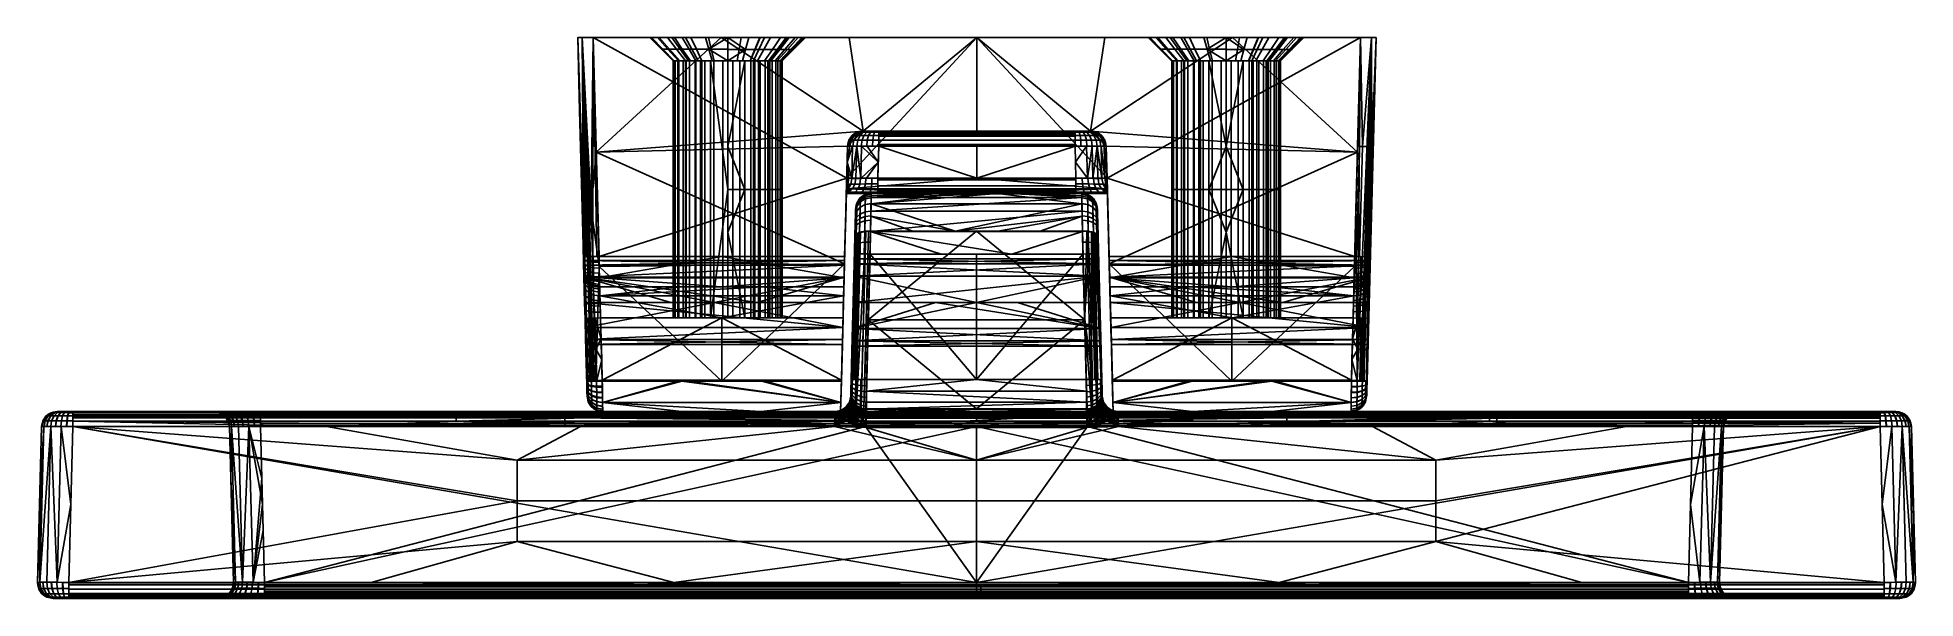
# Model space of a CAD drawing. Extents: x -30.2 to 30.1, y -17.9 to 0.1.
import ezdxf

# ---------------------------------------------------------------- set-up
doc = ezdxf.new("R2010")
doc.units = 0
doc.header["$MEASUREMENT"] = 0
doc.layers.add('Pux Jalapa', color=255, linetype='CONTINUOUS')

msp = doc.modelspace()

# ---------------------------------------------------------------- linework, layer by layer
at = {"layer": 'Pux Jalapa'}
for points in [[(-12.814, 0.132, -7.064), (-12.722, -3.381, -6.972), (-12.588, -6.898, -7.081)], [(-12.668, 0.132, -7.418), (-12.814, 0.132, -7.064), (-12.588, -6.898, -7.081)], [(-12.814, 0.132, 7.064), (-12.668, 0.132, 7.418), (-12.627, -5.35, 7.125)], [(-12.671, -5.345, 6.921), (-12.814, 0.132, 7.064), (-12.666, -5.347, 6.99)], [(-12.627, -5.35, 7.125), (-12.666, -5.347, 6.99), (-12.814, 0.132, 7.064)], [(-10.866, 0.132, 7.564), (-12.314, 0.132, 7.564), (-12.814, 0.132, 7.064)], [(-12.814, 0.132, 7.064), (-12.814, 0.132, 5.652), (-10.843, 0.132, 5.673)], [(-12.814, 0.132, 5.652), (-12.814, 0.132, 4.239), (-10.843, 0.132, 5.673)], [(-12.814, 0.132, 4.239), (-12.814, 0.132, 2.826), (-10.843, 0.132, 3.782)], [(-12.814, 0.132, 2.826), (-12.814, 0.132, 1.413), (-10.843, 0.132, 3.782)], [(-12.814, 0.132, 1.413), (-12.814, 0.132, 0), (-10.5, 0.132, 0)], [(-12.814, 0.132, 0), (-12.814, 0.132, -1.413), (-10.5, 0.132, 0)], [(-12.814, 0.132, -1.413), (-12.814, 0.132, -2.826), (-10.843, 0.132, -3.782)], [(-12.814, 0.132, -2.826), (-12.814, 0.132, -4.239), (-10.843, 0.132, -3.782)], [(-12.814, 0.132, -4.239), (-12.814, 0.132, -5.652), (-10.843, 0.132, -5.673)], [(-12.814, 0.132, -5.652), (-12.814, 0.132, -7.064), (-10.843, 0.132, -5.673)], [(-12.814, 0.132, -7.064), (-12.314, 0.132, -7.564), (-10.866, 0.132, -7.564)], [(-10.165, 0.132, -1.25), (-10.5, 0.132, 0), (-12.814, 0.132, -1.413)], [(-10.5, 0.132, 0), (-10.165, 0.132, 1.25), (-12.814, 0.132, 1.413)], [(-10.843, 0.132, 3.782), (-10.843, 0.132, 5.673), (-12.814, 0.132, 4.239)], [(-10.843, 0.132, -5.673), (-10.843, 0.132, -3.782), (-12.814, 0.132, -4.239)], [(-10.843, 0.132, 5.673), (-10.866, 0.132, 7.564), (-12.814, 0.132, 7.064)], [(-10.843, 0.132, 3.782), (-12.814, 0.132, 1.413), (-10.165, 0.132, 1.25)], [(-12.814, 0.132, -1.413), (-10.843, 0.132, -3.782), (-10.165, 0.132, -1.25)], [(-10.843, 0.132, -5.673), (-12.814, 0.132, -7.064), (-10.866, 0.132, -7.564)], [(-12.814, 0.132, 7.064), (-12.814, 0.132, 5.78), (-12.782, -1.093, 7.032)], [(-12.814, 0.132, 5.78), (-12.814, 0.132, 4.496), (-12.777, -1.307, 5.362)], [(-12.814, 0.132, 4.496), (-12.814, 0.132, 3.211), (-12.777, -1.307, 3.575)], [(-12.814, 0.132, 3.211), (-12.814, 0.132, 1.927), (-12.777, -1.307, 1.787)], [(-12.814, 0.132, 1.927), (-12.814, 0.132, 0.642), (-12.777, -1.307, 1.787)], [(-12.814, 0.132, 0.642), (-12.814, 0.132, -0.642), (-12.777, -1.307, 0)], [(-12.814, 0.132, -0.642), (-12.814, 0.132, -1.927), (-12.777, -1.307, -1.787)], [(-12.814, 0.132, -1.927), (-12.814, 0.132, -3.211), (-12.777, -1.307, -1.787)], [(-12.814, 0.132, -3.211), (-12.814, 0.132, -4.496), (-12.777, -1.307, -3.575)], [(-12.814, 0.132, -4.496), (-12.814, 0.132, -5.78), (-12.777, -1.307, -5.362)], [(-12.814, 0.132, -5.78), (-12.814, 0.132, -7.064), (-12.784, -1.039, -7.034)], [(-12.777, -1.307, 3.575), (-12.777, -1.307, 5.362), (-12.814, 0.132, 4.496)], [(-12.777, -1.307, 1.787), (-12.777, -1.307, 3.575), (-12.814, 0.132, 3.211)], [(-12.777, -1.307, 0), (-12.777, -1.307, 1.787), (-12.814, 0.132, 0.642)], [(-12.777, -1.307, -1.787), (-12.777, -1.307, 0), (-12.814, 0.132, -0.642)], [(-12.777, -1.307, -3.575), (-12.777, -1.307, -1.787), (-12.814, 0.132, -3.211)], [(-12.777, -1.307, -5.362), (-12.777, -1.307, -3.575), (-12.814, 0.132, -4.496)], [(-12.782, -1.093, 7.032), (-12.814, 0.132, 5.78), (-12.777, -1.307, 5.362)], [(-12.777, -1.307, -5.362), (-12.814, 0.132, -5.78), (-12.784, -1.039, -7.034)], [(-12.314, 0.132, -7.564), (-12.668, 0.132, -7.418), (-12.334, -6.898, -7.337)], [(-12.588, -6.898, -7.081), (-12.544, -6.899, -7.161), (-12.668, 0.132, -7.418)], [(-12.544, -6.899, -7.161), (-12.517, -6.9, -7.197), (-12.668, 0.132, -7.418)], [(-12.517, -6.9, -7.197), (-12.511, -6.9, -7.204), (-12.668, 0.132, -7.418)], [(-12.511, -6.9, -7.204), (-12.468, -6.9, -7.249), (-12.668, 0.132, -7.418)], [(-12.468, -6.9, -7.249), (-12.334, -6.898, -7.337), (-12.668, 0.132, -7.418)], [(-12.668, 0.132, 7.418), (-12.314, 0.132, 7.564), (-12.379, -5.35, 7.375)], [(-12.379, -5.35, 7.375), (-12.452, -5.35, 7.334), (-12.668, 0.132, 7.418)], [(-12.452, -5.35, 7.334), (-12.488, -5.351, 7.307), (-12.668, 0.132, 7.418)], [(-12.488, -5.351, 7.307), (-12.494, -5.351, 7.302), (-12.668, 0.132, 7.418)], [(-12.494, -5.351, 7.302), (-12.54, -5.351, 7.258), (-12.668, 0.132, 7.418)], [(-12.54, -5.351, 7.258), (-12.627, -5.35, 7.125), (-12.668, 0.132, 7.418)], [(-12.314, 0.132, 7.564), (-12.218, -3.543, 7.468), (-12.379, -5.35, 7.375)], [(-12.334, -6.898, -7.337), (-12.203, -6.896, -7.375), (-12.314, 0.132, -7.564)], [(-12.203, -6.896, -7.375), (-12.13, -6.894, -7.38), (-12.314, 0.132, -7.564)], [(-12.13, -6.894, -7.38), (-12.314, 0.132, -7.564), (-4.179, -4.381, -7.446)], [(-12.314, 0.132, -7.564), (0, 0.132, -7.564), (-4.179, -4.381, -7.446)], [(-8.21, 0.132, 7.564), (-12.314, 0.132, 7.564), (-12.218, -3.543, 7.468)], [(-3.652, -2.868, 7.486), (-8.21, 0.132, 7.564), (-12.218, -3.543, 7.468)], [(-9.417, 0.132, 7.564), (-10.866, 0.132, 7.564), (-10.843, 0.132, 5.673)], [(-10.866, 0.132, -7.564), (-9.417, 0.132, -7.564), (-10.843, 0.132, -5.673)], [(-8.871, 0.132, 3.782), (-8.871, 0.132, 5.673), (-10.843, 0.132, 5.673), (-10.843, 0.132, 3.782)], [(-8.871, 0.132, -5.673), (-8.871, 0.132, -3.782), (-10.843, 0.132, -3.782), (-10.843, 0.132, -5.673)], [(-9.25, 0.132, -2.165), (-10.165, 0.132, -1.25), (-10.843, 0.132, -3.782)], [(-10.165, 0.132, 1.25), (-9.25, 0.132, 2.165), (-10.843, 0.132, 3.782)], [(-10.843, 0.132, 5.673), (-8.871, 0.132, 5.673), (-9.417, 0.132, 7.564)], [(-8.871, 0.132, 3.782), (-10.843, 0.132, 3.782), (-9.25, 0.132, 2.165)], [(-10.843, 0.132, -3.782), (-8.871, 0.132, -3.782), (-9.25, 0.132, -2.165)], [(-8.871, 0.132, -5.673), (-10.843, 0.132, -5.673), (-9.417, 0.132, -7.564)], [(-10.499, 0.132, -0.069), (-10.128, -0.239, -0.059), (-10.088, -0.239, -0.415), (-10.452, 0.132, -0.488)], [(-10.451, 0.132, 0.493), (-10.087, -0.239, 0.42), (-10.128, -0.239, -0.059), (-10.499, 0.132, -0.069)], [(-10.452, 0.132, -0.488), (-10.088, -0.239, -0.415), (-9.92, -0.239, -0.92), (-10.255, 0.132, -1.08)], [(-10.195, 0.132, 1.196), (-9.869, -0.239, 1.019), (-10.087, -0.239, 0.42), (-10.451, 0.132, 0.493)], [(-10.255, 0.132, -1.08), (-9.92, -0.239, -0.92), (-9.529, -0.239, -1.481), (-9.796, 0.132, -1.739)], [(-9.933, 0.132, 1.586), (-9.646, -0.239, 1.351), (-9.869, -0.239, 1.019), (-10.195, 0.132, 1.196)], [(-9.709, 0.132, 1.824), (-9.456, -0.239, 1.553), (-9.646, -0.239, 1.351), (-9.933, 0.132, 1.586)], [(-9.796, 0.132, -1.739), (-9.529, -0.239, -1.481), (-9.24, -0.239, -1.731), (-9.456, 0.132, -2.033)], [(-9.356, 0.132, 2.101), (-9.154, -0.239, 1.789), (-9.456, -0.239, 1.553), (-9.709, 0.132, 1.824)], [(-9.456, 0.132, -2.033), (-9.24, -0.239, -1.731), (-9.004, -0.239, -1.878), (-9.178, 0.132, -2.205)], [(-7.968, 0.132, 7.564), (-9.417, 0.132, 7.564), (-8.871, 0.132, 5.673)], [(-9.417, 0.132, -7.564), (-7.968, 0.132, -7.564), (-8.871, 0.132, -5.673)], [(-8.619, 0.132, 2.422), (-8.527, -0.239, 2.063), (-9.154, -0.239, 1.789), (-9.356, 0.132, 2.101)], [(-8, 0.132, -2.5), (-9.25, 0.132, -2.165), (-8.871, 0.132, -3.782)], [(-9.25, 0.132, 2.165), (-8, 0.132, 2.5), (-8.871, 0.132, 3.782)], [(-9.178, 0.132, -2.205), (-9.004, -0.239, -1.878), (-8.607, -0.239, -2.04), (-8.713, 0.132, -2.396)], [(-6.9, 0.132, 3.782), (-6.9, 0.132, 5.673), (-8.871, 0.132, 5.673), (-8.871, 0.132, 3.782)], [(-6.9, 0.132, -5.673), (-6.9, 0.132, -3.782), (-8.871, 0.132, -3.782), (-8.871, 0.132, -5.673)], [(-8.871, 0.132, 5.673), (-6.9, 0.132, 5.673), (-7.968, 0.132, 7.564)], [(-6.9, 0.132, 3.782), (-8.871, 0.132, 3.782), (-8, 0.132, 2.5)], [(-8.871, 0.132, -3.782), (-6.9, 0.132, -3.782), (-8, 0.132, -2.5)], [(-6.9, 0.132, -5.673), (-8.871, 0.132, -5.673), (-7.968, 0.132, -7.564)], [(-8, 0.132, -2.5), (-8.713, 0.132, -2.396), (-8.607, -0.239, -2.04)], [(-8, 0.132, 2.5), (-8, -0.239, 2.129), (-8.527, -0.239, 2.063), (-8.619, 0.132, 2.422)], [(-8, -0.618, -1.75), (-8, 0.132, -2.5), (-8.607, -0.239, -2.04)], [(-4.105, 0.132, 7.564), (-8.21, 0.132, 7.564), (-3.652, -2.868, 7.486)], [(-7.565, 0.132, 2.462), (-7.632, -0.254, 2.081), (-8, -0.254, 2.114), (-8, 0.132, 2.5)], [(-8, 0.132, -2.5), (-8, -0.618, -1.75), (-7.428, -0.254, -2.035)], [(-7.323, 0.132, -2.407), (-8, 0.132, -2.5), (-7.428, -0.254, -2.035)], [(-8, 0.132, 2.5), (-6.75, 0.132, 2.165), (-6.9, 0.132, 3.782)], [(-6.75, 0.132, -2.165), (-8, 0.132, -2.5), (-6.9, 0.132, -3.782)], [(-6.519, 0.132, 7.564), (-7.968, 0.132, 7.564), (-6.9, 0.132, 5.673)], [(-7.968, 0.132, -7.564), (-6.519, 0.132, -7.564), (-6.9, 0.132, -5.673)], [(-6.962, 0.132, 2.274), (-7.122, -0.254, 1.923), (-7.632, -0.254, 2.081), (-7.565, 0.132, 2.462)], [(-7.323, 0.132, -2.407), (-7.428, -0.254, -2.035), (-7.132, -0.254, -1.927), (-6.973, 0.132, -2.279)], [(-6.973, 0.132, -2.279), (-7.132, -0.254, -1.927), (-7.004, -0.254, -1.864), (-6.822, 0.132, -2.205)], [(-6.304, 0.132, 1.837), (-6.566, -0.254, 1.553), (-7.122, -0.254, 1.923), (-6.962, 0.132, 2.274)], [(-6.822, 0.132, -2.205), (-7.004, -0.254, -1.864), (-6.841, -0.254, -1.767), (-6.629, 0.132, -2.09)], [(-4.929, 0.132, 3.782), (-4.929, 0.132, 5.673), (-6.9, 0.132, 5.673), (-6.9, 0.132, 3.782)], [(-4.929, 0.132, -5.673), (-4.929, 0.132, -3.782), (-6.9, 0.132, -3.782), (-6.9, 0.132, -5.673)], [(-6.9, 0.132, 5.673), (-4.929, 0.132, 5.673), (-6.519, 0.132, 7.564)], [(-4.929, 0.132, 3.782), (-6.9, 0.132, 3.782), (-6.75, 0.132, 2.165)], [(-6.9, 0.132, -3.782), (-4.929, 0.132, -3.782), (-6.75, 0.132, -2.165)], [(-4.929, 0.132, -5.673), (-6.9, 0.132, -5.673), (-6.519, 0.132, -7.564)], [(-6.629, 0.132, -2.09), (-6.841, -0.254, -1.767), (-6.413, -0.254, -1.396), (-6.123, 0.132, -1.651)], [(-6.75, 0.132, 2.165), (-5.835, 0.132, 1.25), (-4.929, 0.132, 1.891)], [(-5.835, 0.132, -1.25), (-6.75, 0.132, -2.165), (-4.929, 0.132, -1.891)], [(-4.929, 0.132, 1.891), (-4.929, 0.132, 3.782), (-6.75, 0.132, 2.165)], [(-4.929, 0.132, -3.782), (-4.929, 0.132, -1.891), (-6.75, 0.132, -2.165)], [(-6.067, 0.132, 1.586), (-6.366, -0.254, 1.341), (-6.566, -0.254, 1.553), (-6.304, 0.132, 1.837)], [(-5.071, 0.132, 7.564), (-6.519, 0.132, 7.564), (-4.929, 0.132, 5.673)], [(-6.519, 0.132, -7.564), (-5.071, 0.132, -7.564), (-4.929, 0.132, -5.673)], [(-6.123, 0.132, -1.651), (-6.413, -0.254, -1.396), (-6.084, -0.254, -0.892), (-5.734, 0.132, -1.055)], [(-6.024, 0.132, 1.532), (-6.33, -0.254, 1.295), (-6.366, -0.254, 1.341), (-6.067, 0.132, 1.586)], [(-5.829, 0.132, 1.239), (-6.164, -0.254, 1.047), (-6.33, -0.254, 1.295), (-6.024, 0.132, 1.532)], [(-5.609, 0.132, 0.731), (-5.979, -0.254, 0.618), (-6.164, -0.254, 1.047), (-5.829, 0.132, 1.239)], [(-5.734, 0.132, -1.055), (-6.084, -0.254, -0.892), (-5.952, -0.254, -0.522), (-5.577, 0.132, -0.617)], [(-5.501, 0.132, -0.086), (-5.888, -0.254, -0.073), (-5.979, -0.254, 0.618), (-5.609, 0.132, 0.731)], [(-5.577, 0.132, -0.617), (-5.952, -0.254, -0.522), (-5.927, -0.254, -0.412), (-5.548, 0.132, -0.488)], [(-5.548, 0.132, -0.488), (-5.927, -0.254, -0.412), (-5.888, -0.254, -0.073), (-5.501, 0.132, -0.086)], [(-5.835, 0.132, 1.25), (-5.5, 0.132, 0), (-4.929, 0.132, 0)], [(-5.5, 0.132, 0), (-5.835, 0.132, -1.25), (-4.929, 0.132, 0)], [(-4.929, 0.132, 0), (-4.929, 0.132, 1.891), (-5.835, 0.132, 1.25)], [(-4.929, 0.132, -1.891), (-4.929, 0.132, 0), (-5.835, 0.132, -1.25)], [(-3.622, 0.132, 7.564), (-5.071, 0.132, 7.564), (-4.929, 0.132, 5.673)], [(-5.071, 0.132, -7.564), (-3.622, 0.132, -7.564), (-4.929, 0.132, -5.673)], [(-2.957, 0.132, 3.782), (-2.957, 0.132, 5.673), (-4.929, 0.132, 5.673), (-4.929, 0.132, 3.782)], [(-2.957, 0.132, 1.891), (-2.957, 0.132, 3.782), (-4.929, 0.132, 3.782), (-4.929, 0.132, 1.891)], [(-2.957, 0.132, 0), (-2.957, 0.132, 1.891), (-4.929, 0.132, 1.891), (-4.929, 0.132, 0)], [(-2.957, 0.132, -1.891), (-2.957, 0.132, 0), (-4.929, 0.132, 0), (-4.929, 0.132, -1.891)], [(-2.957, 0.132, -3.782), (-2.957, 0.132, -1.891), (-4.929, 0.132, -1.891), (-4.929, 0.132, -3.782)], [(-2.957, 0.132, -5.673), (-2.957, 0.132, -3.782), (-4.929, 0.132, -3.782), (-4.929, 0.132, -5.673)], [(-4.929, 0.132, 5.673), (-2.957, 0.132, 5.673), (-3.622, 0.132, 7.564)], [(-2.957, 0.132, -5.673), (-4.929, 0.132, -5.673), (-3.622, 0.132, -7.564)], [(4.179, -4.381, -7.446), (-4.179, -4.381, -7.446), (0, 0.132, -7.564)], [(0, 0.132, 7.564), (-4.105, 0.132, 7.564), (-3.652, -2.868, 7.486)], [(-3.652, -2.868, 7.486), (0, -2.868, 7.486), (0, 0.132, 7.564)], [(-2.173, 0.132, 7.564), (-3.622, 0.132, 7.564), (-2.957, 0.132, 5.673)], [(-3.622, 0.132, -7.564), (-2.173, 0.132, -7.564), (-2.957, 0.132, -5.673)], [(-0.986, 0.132, 3.782), (-0.986, 0.132, 5.673), (-2.957, 0.132, 5.673), (-2.957, 0.132, 3.782)], [(-0.986, 0.132, 1.891), (-0.986, 0.132, 3.782), (-2.957, 0.132, 3.782), (-2.957, 0.132, 1.891)], [(-0.986, 0.132, 0), (-0.986, 0.132, 1.891), (-2.957, 0.132, 1.891), (-2.957, 0.132, 0)], [(-0.986, 0.132, -1.891), (-0.986, 0.132, 0), (-2.957, 0.132, 0), (-2.957, 0.132, -1.891)], [(-0.986, 0.132, -3.782), (-0.986, 0.132, -1.891), (-2.957, 0.132, -1.891), (-2.957, 0.132, -3.782)], [(-0.986, 0.132, -5.673), (-0.986, 0.132, -3.782), (-2.957, 0.132, -3.782), (-2.957, 0.132, -5.673)], [(-2.957, 0.132, 5.673), (-0.986, 0.132, 5.673), (-2.173, 0.132, 7.564)], [(-0.986, 0.132, -5.673), (-2.957, 0.132, -5.673), (-2.173, 0.132, -7.564)], [(-0.724, 0.132, 7.564), (-2.173, 0.132, 7.564), (-0.986, 0.132, 5.673)], [(-2.173, 0.132, -7.564), (-0.724, 0.132, -7.564), (-0.986, 0.132, -5.673)], [(0.986, 0.132, 3.782), (0.986, 0.132, 5.673), (-0.986, 0.132, 5.673), (-0.986, 0.132, 3.782)], [(0.986, 0.132, 1.891), (0.986, 0.132, 3.782), (-0.986, 0.132, 3.782), (-0.986, 0.132, 1.891)], [(0.986, 0.132, 0), (0.986, 0.132, 1.891), (-0.986, 0.132, 1.891), (-0.986, 0.132, 0)], [(0.986, 0.132, -1.891), (0.986, 0.132, 0), (-0.986, 0.132, 0), (-0.986, 0.132, -1.891)], [(0.986, 0.132, -3.782), (0.986, 0.132, -1.891), (-0.986, 0.132, -1.891), (-0.986, 0.132, -3.782)], [(0.986, 0.132, -5.673), (0.986, 0.132, -3.782), (-0.986, 0.132, -3.782), (-0.986, 0.132, -5.673)], [(0.724, 0.132, 7.564), (-0.724, 0.132, 7.564), (-0.986, 0.132, 5.673)], [(-0.986, 0.132, 5.673), (0.986, 0.132, 5.673), (0.724, 0.132, 7.564)], [(0.986, 0.132, -5.673), (-0.986, 0.132, -5.673), (-0.724, 0.132, -7.564)], [(-0.724, 0.132, -7.564), (0.724, 0.132, -7.564), (0.986, 0.132, -5.673)], [(0, 0.132, -7.564), (12.314, 0.132, -7.564), (4.179, -4.381, -7.446)], [(4.105, 0.132, 7.564), (0, 0.132, 7.564), (3.652, -2.868, 7.486)], [(0, -2.868, 7.486), (3.652, -2.868, 7.486), (0, 0.132, 7.564)], [(2.173, 0.132, 7.564), (0.724, 0.132, 7.564), (0.986, 0.132, 5.673)], [(0.724, 0.132, -7.564), (2.173, 0.132, -7.564), (0.986, 0.132, -5.673)], [(2.957, 0.132, 3.782), (2.957, 0.132, 5.673), (0.986, 0.132, 5.673), (0.986, 0.132, 3.782)], [(2.957, 0.132, 1.891), (2.957, 0.132, 3.782), (0.986, 0.132, 3.782), (0.986, 0.132, 1.891)], [(2.957, 0.132, 0), (2.957, 0.132, 1.891), (0.986, 0.132, 1.891), (0.986, 0.132, 0)], [(2.957, 0.132, -1.891), (2.957, 0.132, 0), (0.986, 0.132, 0), (0.986, 0.132, -1.891)], [(2.957, 0.132, -3.782), (2.957, 0.132, -1.891), (0.986, 0.132, -1.891), (0.986, 0.132, -3.782)], [(2.957, 0.132, -5.673), (2.957, 0.132, -3.782), (0.986, 0.132, -3.782), (0.986, 0.132, -5.673)], [(0.986, 0.132, 5.673), (2.957, 0.132, 5.673), (2.173, 0.132, 7.564)], [(2.957, 0.132, -5.673), (0.986, 0.132, -5.673), (2.173, 0.132, -7.564)], [(3.622, 0.132, 7.564), (2.173, 0.132, 7.564), (2.957, 0.132, 5.673)], [(2.173, 0.132, -7.564), (3.622, 0.132, -7.564), (2.957, 0.132, -5.673)], [(4.929, 0.132, 3.782), (4.929, 0.132, 5.673), (2.957, 0.132, 5.673), (2.957, 0.132, 3.782)], [(4.929, 0.132, 1.891), (4.929, 0.132, 3.782), (2.957, 0.132, 3.782), (2.957, 0.132, 1.891)], [(4.929, 0.132, 0), (4.929, 0.132, 1.891), (2.957, 0.132, 1.891), (2.957, 0.132, 0)], [(4.929, 0.132, -1.891), (4.929, 0.132, 0), (2.957, 0.132, 0), (2.957, 0.132, -1.891)], [(4.929, 0.132, -3.782), (4.929, 0.132, -1.891), (2.957, 0.132, -1.891), (2.957, 0.132, -3.782)], [(4.929, 0.132, -5.673), (4.929, 0.132, -3.782), (2.957, 0.132, -3.782), (2.957, 0.132, -5.673)], [(2.957, 0.132, 5.673), (4.929, 0.132, 5.673), (3.622, 0.132, 7.564)], [(4.929, 0.132, -5.673), (2.957, 0.132, -5.673), (3.622, 0.132, -7.564)], [(5.071, 0.132, 7.564), (3.622, 0.132, 7.564), (4.929, 0.132, 5.673)], [(3.622, 0.132, -7.564), (5.071, 0.132, -7.564), (4.929, 0.132, -5.673)], [(8.21, 0.132, 7.564), (4.105, 0.132, 7.564), (3.652, -2.868, 7.486)], [(12.218, -3.543, 7.468), (8.21, 0.132, 7.564), (3.652, -2.868, 7.486)], [(12.314, 0.132, -7.564), (12.13, -6.894, -7.38), (4.179, -4.381, -7.446)], [(6.9, 0.132, 3.782), (6.9, 0.132, 5.673), (4.929, 0.132, 5.673), (4.929, 0.132, 3.782)], [(6.9, 0.132, -5.673), (6.9, 0.132, -3.782), (4.929, 0.132, -3.782), (4.929, 0.132, -5.673)], [(6.519, 0.132, 7.564), (5.071, 0.132, 7.564), (4.929, 0.132, 5.673)], [(5.071, 0.132, -7.564), (6.519, 0.132, -7.564), (4.929, 0.132, -5.673)], [(6.75, 0.132, -2.165), (5.835, 0.132, -1.25), (4.929, 0.132, -1.891)], [(5.835, 0.132, -1.25), (5.5, 0.132, 0), (4.929, 0.132, 0)], [(5.5, 0.132, 0), (5.835, 0.132, 1.25), (4.929, 0.132, 0)], [(5.835, 0.132, 1.25), (6.75, 0.132, 2.165), (4.929, 0.132, 1.891)], [(4.929, 0.132, 5.673), (6.9, 0.132, 5.673), (6.519, 0.132, 7.564)], [(6.9, 0.132, 3.782), (4.929, 0.132, 3.782), (6.75, 0.132, 2.165)], [(4.929, 0.132, 3.782), (4.929, 0.132, 1.891), (6.75, 0.132, 2.165)], [(4.929, 0.132, 1.891), (4.929, 0.132, 0), (5.835, 0.132, 1.25)], [(4.929, 0.132, 0), (4.929, 0.132, -1.891), (5.835, 0.132, -1.25)], [(4.929, 0.132, -1.891), (4.929, 0.132, -3.782), (6.75, 0.132, -2.165)], [(4.929, 0.132, -3.782), (6.9, 0.132, -3.782), (6.75, 0.132, -2.165)], [(6.9, 0.132, -5.673), (4.929, 0.132, -5.673), (6.519, 0.132, -7.564)], [(5.501, 0.132, -0.069), (5.872, -0.239, -0.059), (5.912, -0.239, -0.415), (5.548, 0.132, -0.488)], [(5.549, 0.132, 0.493), (5.913, -0.239, 0.42), (5.872, -0.239, -0.059), (5.501, 0.132, -0.069)], [(5.548, 0.132, -0.488), (5.912, -0.239, -0.415), (6.08, -0.239, -0.92), (5.745, 0.132, -1.08)], [(5.805, 0.132, 1.196), (6.131, -0.239, 1.019), (5.913, -0.239, 0.42), (5.549, 0.132, 0.493)], [(5.745, 0.132, -1.08), (6.08, -0.239, -0.92), (6.471, -0.239, -1.481), (6.204, 0.132, -1.739)], [(6.067, 0.132, 1.586), (6.354, -0.239, 1.351), (6.131, -0.239, 1.019), (5.805, 0.132, 1.196)], [(6.291, 0.132, 1.824), (6.544, -0.239, 1.553), (6.354, -0.239, 1.351), (6.067, 0.132, 1.586)], [(6.204, 0.132, -1.739), (6.471, -0.239, -1.481), (6.76, -0.239, -1.731), (6.544, 0.132, -2.033)], [(6.644, 0.132, 2.101), (6.846, -0.239, 1.789), (6.544, -0.239, 1.553), (6.291, 0.132, 1.824)], [(7.968, 0.132, 7.564), (6.519, 0.132, 7.564), (6.9, 0.132, 5.673)], [(6.519, 0.132, -7.564), (7.968, 0.132, -7.564), (6.9, 0.132, -5.673)], [(6.544, 0.132, -2.033), (6.76, -0.239, -1.731), (6.996, -0.239, -1.878), (6.822, 0.132, -2.205)], [(7.381, 0.132, 2.422), (7.473, -0.239, 2.063), (6.846, -0.239, 1.789), (6.644, 0.132, 2.101)], [(8, 0.132, -2.5), (6.75, 0.132, -2.165), (6.9, 0.132, -3.782)], [(6.75, 0.132, 2.165), (8, 0.132, 2.5), (6.9, 0.132, 3.782)], [(6.822, 0.132, -2.205), (6.996, -0.239, -1.878), (7.393, -0.239, -2.04), (7.287, 0.132, -2.396)], [(8.871, 0.132, 3.782), (8.871, 0.132, 5.673), (6.9, 0.132, 5.673), (6.9, 0.132, 3.782)], [(8.871, 0.132, -5.673), (8.871, 0.132, -3.782), (6.9, 0.132, -3.782), (6.9, 0.132, -5.673)], [(6.9, 0.132, 5.673), (8.871, 0.132, 5.673), (7.968, 0.132, 7.564)], [(8.871, 0.132, 3.782), (6.9, 0.132, 3.782), (8, 0.132, 2.5)], [(6.9, 0.132, -3.782), (8.871, 0.132, -3.782), (8, 0.132, -2.5)], [(8.871, 0.132, -5.673), (6.9, 0.132, -5.673), (7.968, 0.132, -7.564)], [(8, 0.132, -2.5), (7.287, 0.132, -2.396), (7.393, -0.239, -2.04)], [(8, 0.132, 2.5), (8, -0.239, 2.129), (7.473, -0.239, 2.063), (7.381, 0.132, 2.422)], [(8, -0.618, -1.75), (8, 0.132, -2.5), (7.393, -0.239, -2.04)], [(9.417, 0.132, 7.564), (7.968, 0.132, 7.564), (8.871, 0.132, 5.673)], [(7.968, 0.132, -7.564), (9.417, 0.132, -7.564), (8.871, 0.132, -5.673)], [(8.435, 0.132, 2.462), (8.368, -0.254, 2.081), (8, -0.254, 2.114), (8, 0.132, 2.5)], [(8, 0.132, -2.5), (8, -0.618, -1.75), (8.572, -0.254, -2.035)], [(8.677, 0.132, -2.407), (8, 0.132, -2.5), (8.572, -0.254, -2.035)], [(8, 0.132, 2.5), (9.25, 0.132, 2.165), (8.871, 0.132, 3.782)], [(9.25, 0.132, -2.165), (8, 0.132, -2.5), (8.871, 0.132, -3.782)], [(12.218, -3.543, 7.468), (12.314, 0.132, 7.564), (8.21, 0.132, 7.564)], [(9.038, 0.132, 2.274), (8.878, -0.254, 1.923), (8.368, -0.254, 2.081), (8.435, 0.132, 2.462)], [(8.677, 0.132, -2.407), (8.572, -0.254, -2.035), (8.868, -0.254, -1.927), (9.027, 0.132, -2.279)], [(9.027, 0.132, -2.279), (8.868, -0.254, -1.927), (8.996, -0.254, -1.864), (9.178, 0.132, -2.205)], [(10.843, 0.132, 3.782), (10.843, 0.132, 5.673), (8.871, 0.132, 5.673), (8.871, 0.132, 3.782)], [(10.843, 0.132, -5.673), (10.843, 0.132, -3.782), (8.871, 0.132, -3.782), (8.871, 0.132, -5.673)], [(8.871, 0.132, 5.673), (10.843, 0.132, 5.673), (9.417, 0.132, 7.564)], [(10.843, 0.132, 3.782), (8.871, 0.132, 3.782), (9.25, 0.132, 2.165)], [(8.871, 0.132, -3.782), (10.843, 0.132, -3.782), (9.25, 0.132, -2.165)], [(10.843, 0.132, -5.673), (8.871, 0.132, -5.673), (9.417, 0.132, -7.564)], [(9.696, 0.132, 1.837), (9.434, -0.254, 1.553), (8.878, -0.254, 1.923), (9.038, 0.132, 2.274)], [(9.178, 0.132, -2.205), (8.996, -0.254, -1.864), (9.159, -0.254, -1.767), (9.371, 0.132, -2.09)], [(9.371, 0.132, -2.09), (9.159, -0.254, -1.767), (9.587, -0.254, -1.396), (9.877, 0.132, -1.651)], [(9.25, 0.132, 2.165), (10.165, 0.132, 1.25), (10.843, 0.132, 3.782)], [(10.165, 0.132, -1.25), (9.25, 0.132, -2.165), (10.843, 0.132, -3.782)], [(10.866, 0.132, 7.564), (9.417, 0.132, 7.564), (10.843, 0.132, 5.673)], [(9.417, 0.132, -7.564), (10.866, 0.132, -7.564), (10.843, 0.132, -5.673)], [(9.933, 0.132, 1.586), (9.634, -0.254, 1.341), (9.434, -0.254, 1.553), (9.696, 0.132, 1.837)], [(9.877, 0.132, -1.651), (9.587, -0.254, -1.396), (9.916, -0.254, -0.892), (10.266, 0.132, -1.055)], [(9.976, 0.132, 1.532), (9.67, -0.254, 1.295), (9.634, -0.254, 1.341), (9.933, 0.132, 1.586)], [(10.171, 0.132, 1.239), (9.836, -0.254, 1.047), (9.67, -0.254, 1.295), (9.976, 0.132, 1.532)], [(10.391, 0.132, 0.731), (10.021, -0.254, 0.618), (9.836, -0.254, 1.047), (10.171, 0.132, 1.239)], [(10.266, 0.132, -1.055), (9.916, -0.254, -0.892), (10.048, -0.254, -0.522), (10.423, 0.132, -0.617)], [(10.499, 0.132, -0.086), (10.112, -0.254, -0.073), (10.021, -0.254, 0.618), (10.391, 0.132, 0.731)], [(10.423, 0.132, -0.617), (10.048, -0.254, -0.522), (10.073, -0.254, -0.412), (10.452, 0.132, -0.488)], [(10.452, 0.132, -0.488), (10.073, -0.254, -0.412), (10.112, -0.254, -0.073), (10.499, 0.132, -0.086)], [(10.165, 0.132, 1.25), (10.5, 0.132, 0), (12.814, 0.132, 1.413)], [(10.5, 0.132, 0), (10.165, 0.132, -1.25), (12.814, 0.132, -1.413)], [(10.843, 0.132, -3.782), (12.814, 0.132, -1.413), (10.165, 0.132, -1.25)], [(12.814, 0.132, 1.413), (10.843, 0.132, 3.782), (10.165, 0.132, 1.25)], [(12.814, 0.132, -1.413), (12.814, 0.132, 0), (10.5, 0.132, 0)], [(12.814, 0.132, 0), (12.814, 0.132, 1.413), (10.5, 0.132, 0)], [(12.814, 0.132, -7.064), (12.814, 0.132, -5.652), (10.843, 0.132, -5.673)], [(12.814, 0.132, -5.652), (12.814, 0.132, -4.239), (10.843, 0.132, -5.673)], [(12.814, 0.132, -4.239), (12.814, 0.132, -2.826), (10.843, 0.132, -3.782)], [(12.814, 0.132, -2.826), (12.814, 0.132, -1.413), (10.843, 0.132, -3.782)], [(12.814, 0.132, 1.413), (12.814, 0.132, 2.826), (10.843, 0.132, 3.782)], [(12.814, 0.132, 2.826), (12.814, 0.132, 4.239), (10.843, 0.132, 3.782)], [(12.814, 0.132, 4.239), (12.814, 0.132, 5.652), (10.843, 0.132, 5.673)], [(12.814, 0.132, 5.652), (12.814, 0.132, 7.064), (10.843, 0.132, 5.673)], [(10.843, 0.132, 5.673), (10.843, 0.132, 3.782), (12.814, 0.132, 4.239)], [(10.843, 0.132, -3.782), (10.843, 0.132, -5.673), (12.814, 0.132, -4.239)], [(10.866, 0.132, -7.564), (12.814, 0.132, -7.064), (10.843, 0.132, -5.673)], [(10.843, 0.132, 5.673), (12.814, 0.132, 7.064), (10.866, 0.132, 7.564)], [(12.314, 0.132, -7.564), (12.814, 0.132, -7.064), (10.866, 0.132, -7.564)], [(12.814, 0.132, 7.064), (12.314, 0.132, 7.564), (10.866, 0.132, 7.564)], [(12.17, -5.381, 7.42), (12.314, 0.132, 7.564), (12.208, -10.898, 7.241)], [(12.314, 0.132, 7.564), (12.668, 0.132, 7.418), (12.208, -10.898, 7.241)], [(12.317, -10.899, 7.182), (12.208, -10.898, 7.241), (12.668, 0.132, 7.418)], [(12.314, 0.132, -7.564), (12.223, -3.357, -7.473), (12.284, -3.359, -7.469)], [(12.284, -3.359, -7.469), (12.376, -3.361, -7.449), (12.314, 0.132, -7.564)], [(12.668, 0.132, -7.418), (12.314, 0.132, -7.564), (12.376, -3.361, -7.449)], [(12.366, -10.9, 7.142), (12.317, -10.899, 7.182), (12.668, 0.132, 7.418)], [(12.397, -10.9, 7.11), (12.366, -10.9, 7.142), (12.668, 0.132, 7.418)], [(12.376, -3.361, -7.449), (12.55, -3.363, -7.351), (12.668, 0.132, -7.418)], [(12.434, -10.899, 7.063), (12.397, -10.9, 7.11), (12.668, 0.132, 7.418)], [(12.507, -10.897, 6.912), (12.434, -10.899, 7.063), (12.668, 0.132, 7.418)], [(12.814, 0.132, 7.064), (12.67, -5.381, 6.92), (12.507, -10.897, 6.912)], [(12.668, 0.132, 7.418), (12.814, 0.132, 7.064), (12.507, -10.897, 6.912)], [(12.55, -3.363, -7.351), (12.597, -3.363, -7.305), (12.668, 0.132, -7.418)], [(12.597, -3.363, -7.305), (12.609, -3.363, -7.29), (12.668, 0.132, -7.418)], [(12.609, -3.363, -7.29), (12.637, -3.362, -7.252), (12.668, 0.132, -7.418)], [(12.637, -3.362, -7.252), (12.682, -3.361, -7.172), (12.668, 0.132, -7.418)], [(12.814, 0.132, -7.064), (12.668, 0.132, -7.418), (12.682, -3.361, -7.172)], [(12.753, -2.21, -7.003), (12.814, 0.132, -7.064), (12.682, -3.361, -7.172)], [(12.814, 0.132, -5.78), (12.814, 0.132, -4.496), (12.777, -1.307, -5.362)], [(12.814, 0.132, -4.496), (12.814, 0.132, -3.211), (12.777, -1.307, -3.575)], [(12.814, 0.132, -3.211), (12.814, 0.132, -1.927), (12.777, -1.307, -1.787)], [(12.814, 0.132, -1.927), (12.814, 0.132, -0.642), (12.777, -1.307, -1.787)], [(12.814, 0.132, -0.642), (12.814, 0.132, 0.642), (12.777, -1.307, 0)], [(12.814, 0.132, 0.642), (12.814, 0.132, 1.927), (12.777, -1.307, 1.787)], [(12.814, 0.132, 1.927), (12.814, 0.132, 3.211), (12.777, -1.307, 1.787)], [(12.814, 0.132, 3.211), (12.814, 0.132, 4.496), (12.777, -1.307, 3.575)], [(12.814, 0.132, 4.496), (12.814, 0.132, 5.78), (12.777, -1.307, 5.362)], [(12.777, -1.307, 5.362), (12.777, -1.307, 3.575), (12.814, 0.132, 4.496)], [(12.777, -1.307, 3.575), (12.777, -1.307, 1.787), (12.814, 0.132, 3.211)], [(12.777, -1.307, 1.787), (12.777, -1.307, 0), (12.814, 0.132, 0.642)], [(12.777, -1.307, 0), (12.777, -1.307, -1.787), (12.814, 0.132, -0.642)], [(12.777, -1.307, -1.787), (12.777, -1.307, -3.575), (12.814, 0.132, -3.211)], [(12.777, -1.307, -3.575), (12.777, -1.307, -5.362), (12.814, 0.132, -4.496)], [(12.777, -1.307, -5.362), (12.784, -1.039, -7.034), (12.814, 0.132, -5.78)], [(12.777, -1.307, 5.362), (12.814, 0.132, 5.78), (12.782, -1.093, 7.032)], [(12.814, 0.132, 5.78), (12.814, 0.132, 7.064), (12.782, -1.093, 7.032)], [(12.784, -1.039, -7.034), (12.814, 0.132, -7.064), (12.814, 0.132, -5.78)], [(-10.128, -0.239, -0.059), (-9.749, -0.618, -0.048), (-9.716, -0.618, -0.341), (-10.088, -0.239, -0.415)], [(-10.087, -0.239, 0.42), (-9.716, -0.618, 0.345), (-9.749, -0.618, -0.048), (-10.128, -0.239, -0.059)], [(-10.088, -0.239, -0.415), (-9.716, -0.618, -0.341), (-9.578, -0.618, -0.756), (-9.92, -0.239, -0.92)], [(-9.869, -0.239, 1.019), (-9.537, -0.618, 0.837), (-9.716, -0.618, 0.345), (-10.087, -0.239, 0.42)], [(-9.92, -0.239, -0.92), (-9.578, -0.618, -0.756), (-9.257, -0.618, -1.218), (-9.529, -0.239, -1.481)], [(-9.646, -0.239, 1.351), (-9.353, -0.618, 1.11), (-9.537, -0.618, 0.837), (-9.869, -0.239, 1.019)], [(-9.456, -0.239, 1.553), (-9.197, -0.618, 1.277), (-9.353, -0.618, 1.11), (-9.646, -0.239, 1.351)], [(-9.529, -0.239, -1.481), (-9.257, -0.618, -1.218), (-9.019, -0.618, -1.423), (-9.24, -0.239, -1.731)], [(-9.154, -0.239, 1.789), (-8.949, -0.618, 1.47), (-9.197, -0.618, 1.277), (-9.456, -0.239, 1.553)], [(-9.24, -0.239, -1.731), (-9.019, -0.618, -1.423), (-8.825, -0.618, -1.543), (-9.004, -0.239, -1.878)], [(-8.527, -0.239, 2.063), (-8.434, -0.618, 1.695), (-8.949, -0.618, 1.47), (-9.154, -0.239, 1.789)], [(-9.004, -0.239, -1.878), (-8.825, -0.618, -1.543), (-8.499, -0.618, -1.677), (-8.607, -0.239, -2.04)], [(-8.499, -0.618, -1.677), (-8, -0.618, -1.75), (-8.607, -0.239, -2.04)], [(-8, -0.239, 2.129), (-8, -0.618, 1.75), (-8.434, -0.618, 1.695), (-8.527, -0.239, 2.063)], [(-7.632, -0.254, 2.081), (-7.695, -0.618, 1.723), (-8, -0.618, 1.75), (-8, -0.254, 2.114)], [(-8, -0.618, -1.75), (-7.526, -0.618, -1.685), (-7.428, -0.254, -2.035)], [(-7.122, -0.254, 1.923), (-7.273, -0.618, 1.592), (-7.695, -0.618, 1.723), (-7.632, -0.254, 2.081)], [(-7.428, -0.254, -2.035), (-7.526, -0.618, -1.685), (-7.281, -0.618, -1.595), (-7.132, -0.254, -1.927)], [(-7.132, -0.254, -1.927), (-7.281, -0.618, -1.595), (-7.175, -0.618, -1.543), (-7.004, -0.254, -1.864)], [(-6.566, -0.254, 1.553), (-6.813, -0.618, 1.286), (-7.273, -0.618, 1.592), (-7.122, -0.254, 1.923)], [(-7.004, -0.254, -1.864), (-7.175, -0.618, -1.543), (-7.04, -0.618, -1.463), (-6.841, -0.254, -1.767)], [(-6.841, -0.254, -1.767), (-7.04, -0.618, -1.463), (-6.686, -0.618, -1.156), (-6.413, -0.254, -1.396)], [(-6.366, -0.254, 1.341), (-6.647, -0.618, 1.11), (-6.813, -0.618, 1.286), (-6.566, -0.254, 1.553)], [(-6.413, -0.254, -1.396), (-6.686, -0.618, -1.156), (-6.414, -0.618, -0.739), (-6.084, -0.254, -0.892)], [(-6.33, -0.254, 1.295), (-6.617, -0.618, 1.072), (-6.647, -0.618, 1.11), (-6.366, -0.254, 1.341)], [(-6.164, -0.254, 1.047), (-6.48, -0.618, 0.867), (-6.617, -0.618, 1.072), (-6.33, -0.254, 1.295)], [(-5.979, -0.254, 0.618), (-6.327, -0.618, 0.512), (-6.48, -0.618, 0.867), (-6.164, -0.254, 1.047)], [(-6.084, -0.254, -0.892), (-6.414, -0.618, -0.739), (-6.304, -0.618, -0.432), (-5.952, -0.254, -0.522)], [(-5.888, -0.254, -0.073), (-6.251, -0.618, -0.06), (-6.327, -0.618, 0.512), (-5.979, -0.254, 0.618)], [(-5.952, -0.254, -0.522), (-6.304, -0.618, -0.432), (-6.284, -0.618, -0.341), (-5.927, -0.254, -0.412)], [(-5.927, -0.254, -0.412), (-6.284, -0.618, -0.341), (-6.251, -0.618, -0.06), (-5.888, -0.254, -0.073)], [(5.872, -0.239, -0.059), (6.251, -0.618, -0.048), (6.284, -0.618, -0.341), (5.912, -0.239, -0.415)], [(5.913, -0.239, 0.42), (6.284, -0.618, 0.345), (6.251, -0.618, -0.048), (5.872, -0.239, -0.059)], [(5.912, -0.239, -0.415), (6.284, -0.618, -0.341), (6.422, -0.618, -0.756), (6.08, -0.239, -0.92)], [(6.131, -0.239, 1.019), (6.463, -0.618, 0.837), (6.284, -0.618, 0.345), (5.913, -0.239, 0.42)], [(6.08, -0.239, -0.92), (6.422, -0.618, -0.756), (6.743, -0.618, -1.218), (6.471, -0.239, -1.481)], [(6.354, -0.239, 1.351), (6.647, -0.618, 1.11), (6.463, -0.618, 0.837), (6.131, -0.239, 1.019)], [(6.544, -0.239, 1.553), (6.803, -0.618, 1.277), (6.647, -0.618, 1.11), (6.354, -0.239, 1.351)], [(6.471, -0.239, -1.481), (6.743, -0.618, -1.218), (6.981, -0.618, -1.423), (6.76, -0.239, -1.731)], [(6.846, -0.239, 1.789), (7.051, -0.618, 1.47), (6.803, -0.618, 1.277), (6.544, -0.239, 1.553)], [(6.76, -0.239, -1.731), (6.981, -0.618, -1.423), (7.175, -0.618, -1.543), (6.996, -0.239, -1.878)], [(7.473, -0.239, 2.063), (7.566, -0.618, 1.695), (7.051, -0.618, 1.47), (6.846, -0.239, 1.789)], [(6.996, -0.239, -1.878), (7.175, -0.618, -1.543), (7.501, -0.618, -1.677), (7.393, -0.239, -2.04)], [(7.501, -0.618, -1.677), (8, -0.618, -1.75), (7.393, -0.239, -2.04)], [(8, -0.239, 2.129), (8, -0.618, 1.75), (7.566, -0.618, 1.695), (7.473, -0.239, 2.063)], [(8.368, -0.254, 2.081), (8.305, -0.618, 1.723), (8, -0.618, 1.75), (8, -0.254, 2.114)], [(8, -0.618, -1.75), (8.474, -0.618, -1.685), (8.572, -0.254, -2.035)], [(8.878, -0.254, 1.923), (8.727, -0.618, 1.592), (8.305, -0.618, 1.723), (8.368, -0.254, 2.081)], [(8.572, -0.254, -2.035), (8.474, -0.618, -1.685), (8.719, -0.618, -1.595), (8.868, -0.254, -1.927)], [(8.868, -0.254, -1.927), (8.719, -0.618, -1.595), (8.825, -0.618, -1.543), (8.996, -0.254, -1.864)], [(9.434, -0.254, 1.553), (9.187, -0.618, 1.286), (8.727, -0.618, 1.592), (8.878, -0.254, 1.923)], [(8.996, -0.254, -1.864), (8.825, -0.618, -1.543), (8.96, -0.618, -1.463), (9.159, -0.254, -1.767)], [(9.159, -0.254, -1.767), (8.96, -0.618, -1.463), (9.314, -0.618, -1.156), (9.587, -0.254, -1.396)], [(9.634, -0.254, 1.341), (9.353, -0.618, 1.11), (9.187, -0.618, 1.286), (9.434, -0.254, 1.553)], [(9.587, -0.254, -1.396), (9.314, -0.618, -1.156), (9.586, -0.618, -0.739), (9.916, -0.254, -0.892)], [(9.67, -0.254, 1.295), (9.383, -0.618, 1.072), (9.353, -0.618, 1.11), (9.634, -0.254, 1.341)], [(9.836, -0.254, 1.047), (9.52, -0.618, 0.867), (9.383, -0.618, 1.072), (9.67, -0.254, 1.295)], [(10.021, -0.254, 0.618), (9.673, -0.618, 0.512), (9.52, -0.618, 0.867), (9.836, -0.254, 1.047)], [(9.916, -0.254, -0.892), (9.586, -0.618, -0.739), (9.696, -0.618, -0.432), (10.048, -0.254, -0.522)], [(10.112, -0.254, -0.073), (9.749, -0.618, -0.06), (9.673, -0.618, 0.512), (10.021, -0.254, 0.618)], [(10.048, -0.254, -0.522), (9.696, -0.618, -0.432), (9.716, -0.618, -0.341), (10.073, -0.254, -0.412)], [(10.073, -0.254, -0.412), (9.716, -0.618, -0.341), (9.749, -0.618, -0.06), (10.112, -0.254, -0.073)], [(-12.784, -1.039, -7.034), (-12.753, -2.21, -7.003), (-12.777, -1.307, -5.362)], [(-12.75, -2.318, 7), (-12.782, -1.093, 7.032), (-12.777, -1.307, 5.362)], [(-9.745, -0.618, -0.131), (-9.745, -8.868, -0.131), (-9.722, -8.868, -0.313), (-9.722, -0.618, -0.313)], [(-9.743, -0.618, 0.153), (-9.743, -8.868, 0.153), (-9.745, -8.868, -0.131), (-9.745, -0.618, -0.131)], [(-9.566, -0.618, 0.782), (-9.566, -8.868, 0.782), (-9.743, -8.868, 0.153), (-9.743, -0.618, 0.153)], [(-9.722, -0.618, -0.313), (-9.722, -8.868, -0.313), (-9.716, -8.868, -0.341), (-9.716, -0.618, -0.341)], [(-9.716, -0.618, -0.341), (-9.716, -8.868, -0.341), (-9.684, -8.868, -0.475), (-9.684, -0.618, -0.475)], [(-9.684, -0.618, -0.475), (-9.684, -8.868, -0.475), (-9.596, -8.868, -0.718), (-9.596, -0.618, -0.718)], [(-9.596, -0.618, -0.718), (-9.596, -8.868, -0.718), (-9.224, -8.868, -1.251), (-9.224, -0.618, -1.251)], [(-9.428, -0.618, 1.012), (-9.428, -8.868, 1.012), (-9.566, -8.868, 0.782), (-9.566, -0.618, 0.782)], [(-9.353, -0.618, 1.11), (-9.353, -8.868, 1.11), (-9.428, -8.868, 1.012), (-9.428, -0.618, 1.012)], [(-9.334, -0.618, 1.132), (-9.334, -8.868, 1.132), (-9.353, -8.868, 1.11), (-9.353, -0.618, 1.11)], [(-9.224, -0.618, 1.251), (-9.224, -8.868, 1.251), (-9.334, -8.868, 1.132), (-9.334, -0.618, 1.132)], [(-9.224, -0.618, -1.251), (-9.224, -8.868, -1.251), (-9.019, -8.868, -1.423), (-9.019, -0.618, -1.423)], [(-9.048, -0.618, 1.401), (-9.048, -8.868, 1.401), (-9.224, -8.868, 1.251), (-9.224, -0.618, 1.251)], [(-8.448, -0.618, 1.692), (-8.448, -8.868, 1.692), (-9.048, -8.868, 1.401), (-9.048, -0.618, 1.401)], [(-9.019, -0.618, -1.423), (-9.019, -8.868, -1.423), (-8.87, -8.868, -1.519), (-8.87, -0.618, -1.519)], [(-8.87, -0.618, -1.519), (-8.87, -8.868, -1.519), (-8.825, -8.868, -1.543), (-8.825, -0.618, -1.543)], [(-8.825, -0.618, -1.543), (-8.825, -8.868, -1.543), (-8.737, -8.868, -1.587), (-8.737, -0.618, -1.587)], [(-8.737, -0.618, -1.587), (-8.737, -8.868, -1.587), (-8.549, -8.868, -1.662), (-8.549, -0.618, -1.662)], [(-8, -4.743, -1.75), (-8, -0.618, -1.75), (-8.549, -0.618, -1.662)], [(-8.549, -0.618, -1.662), (-8.549, -8.868, -1.662), (-8, -4.743, -1.75)], [(-8.159, -0.618, 1.743), (-8.159, -8.868, 1.743), (-8.448, -8.868, 1.692), (-8.448, -0.618, 1.692)], [(-8, -0.618, 1.75), (-8, -8.868, 1.75), (-8.159, -8.868, 1.743), (-8.159, -0.618, 1.743)], [(-7.834, -0.618, 1.742), (-7.834, -4.743, 1.742), (-8, -4.743, 1.75), (-8, -0.618, 1.75)], [(-8, -0.618, -1.75), (-8, -3.368, -1.75), (-7.452, -0.618, -1.662)], [(-7.452, -4.743, -1.662), (-7.452, -0.618, -1.662), (-8, -3.368, -1.75)], [(-7.612, -0.618, 1.706), (-7.612, -4.743, 1.706), (-7.834, -4.743, 1.742), (-7.834, -0.618, 1.742)], [(-7.008, -0.618, 1.442), (-7.008, -4.743, 1.442), (-7.612, -4.743, 1.706), (-7.612, -0.618, 1.706)], [(-7.452, -0.618, -1.662), (-7.452, -4.743, -1.662), (-7.258, -4.743, -1.585), (-7.258, -0.618, -1.585)], [(-7.258, -0.618, -1.585), (-7.258, -4.743, -1.585), (-7.175, -4.743, -1.543), (-7.175, -0.618, -1.543)], [(-7.175, -0.618, -1.543), (-7.175, -4.743, -1.543), (-7.127, -4.743, -1.517), (-7.127, -0.618, -1.517)], [(-7.127, -0.618, -1.517), (-7.127, -4.743, -1.517), (-6.953, -4.743, -1.402), (-6.953, -0.618, -1.402)], [(-6.8, -0.618, 1.274), (-6.8, -4.743, 1.274), (-7.008, -4.743, 1.442), (-7.008, -0.618, 1.442)], [(-6.953, -0.618, -1.402), (-6.953, -4.743, -1.402), (-6.715, -4.743, -1.188), (-6.715, -0.618, -1.188)], [(-6.67, -0.618, 1.137), (-6.67, -4.743, 1.137), (-6.8, -4.743, 1.274), (-6.8, -0.618, 1.274)], [(-6.715, -0.618, -1.188), (-6.715, -4.743, -1.188), (-6.387, -4.743, -0.678), (-6.387, -0.618, -0.678)], [(-6.647, -0.618, 1.11), (-6.647, -4.743, 1.11), (-6.67, -4.743, 1.137), (-6.67, -0.618, 1.137)], [(-6.573, -0.618, 1.013), (-6.573, -4.743, 1.013), (-6.647, -4.743, 1.11), (-6.647, -0.618, 1.11)], [(-6.453, -0.618, 0.817), (-6.453, -4.743, 0.817), (-6.573, -4.743, 1.013), (-6.573, -0.618, 1.013)], [(-6.265, -0.618, 0.23), (-6.265, -4.743, 0.23), (-6.453, -4.743, 0.817), (-6.453, -0.618, 0.817)], [(-6.387, -0.618, -0.678), (-6.387, -4.743, -0.678), (-6.313, -4.743, -0.467), (-6.313, -0.618, -0.467)], [(-6.313, -0.618, -0.467), (-6.313, -4.743, -0.467), (-6.284, -4.743, -0.341), (-6.284, -0.618, -0.341)], [(-6.284, -0.618, -0.341), (-6.284, -4.743, -0.341), (-6.277, -4.743, -0.307), (-6.277, -0.618, -0.307)], [(-6.277, -0.618, -0.307), (-6.277, -4.743, -0.307), (-6.253, -4.743, -0.1), (-6.253, -0.618, -0.1)], [(-6.253, -0.618, -0.1), (-6.253, -4.743, -0.1), (-6.265, -4.743, 0.23), (-6.265, -0.618, 0.23)], [(6.255, -0.618, -0.131), (6.255, -4.743, -0.131), (6.278, -4.743, -0.313), (6.278, -0.618, -0.313)], [(6.257, -0.618, 0.153), (6.257, -4.743, 0.153), (6.255, -4.743, -0.131), (6.255, -0.618, -0.131)], [(6.434, -0.618, 0.782), (6.434, -4.743, 0.782), (6.257, -4.743, 0.153), (6.257, -0.618, 0.153)], [(6.278, -0.618, -0.313), (6.278, -4.743, -0.313), (6.284, -4.743, -0.341), (6.284, -0.618, -0.341)], [(6.284, -0.618, -0.341), (6.284, -4.743, -0.341), (6.316, -4.743, -0.475), (6.316, -0.618, -0.475)], [(6.316, -0.618, -0.475), (6.316, -4.743, -0.475), (6.404, -4.743, -0.718), (6.404, -0.618, -0.718)], [(6.404, -0.618, -0.718), (6.404, -4.743, -0.718), (6.776, -4.743, -1.251), (6.776, -0.618, -1.251)], [(6.572, -0.618, 1.012), (6.572, -4.743, 1.012), (6.434, -4.743, 0.782), (6.434, -0.618, 0.782)], [(6.647, -0.618, 1.11), (6.647, -4.743, 1.11), (6.572, -4.743, 1.012), (6.572, -0.618, 1.012)], [(6.666, -0.618, 1.132), (6.666, -4.743, 1.132), (6.647, -4.743, 1.11), (6.647, -0.618, 1.11)], [(6.776, -0.618, 1.251), (6.776, -4.743, 1.251), (6.666, -4.743, 1.132), (6.666, -0.618, 1.132)], [(6.776, -0.618, -1.251), (6.776, -4.743, -1.251), (6.981, -4.743, -1.423), (6.981, -0.618, -1.423)], [(6.952, -0.618, 1.401), (6.952, -4.743, 1.401), (6.776, -4.743, 1.251), (6.776, -0.618, 1.251)], [(7.552, -0.618, 1.692), (7.552, -4.743, 1.692), (6.952, -4.743, 1.401), (6.952, -0.618, 1.401)], [(6.981, -0.618, -1.423), (6.981, -4.743, -1.423), (7.13, -4.743, -1.519), (7.13, -0.618, -1.519)], [(7.13, -0.618, -1.519), (7.13, -4.743, -1.519), (7.175, -4.743, -1.543), (7.175, -0.618, -1.543)], [(7.175, -0.618, -1.543), (7.175, -4.743, -1.543), (7.263, -4.743, -1.587), (7.263, -0.618, -1.587)], [(7.263, -0.618, -1.587), (7.263, -4.743, -1.587), (7.451, -4.743, -1.662), (7.451, -0.618, -1.662)], [(8, -3.368, -1.75), (8, -0.618, -1.75), (7.451, -0.618, -1.662)], [(7.451, -0.618, -1.662), (7.451, -4.743, -1.662), (8, -3.368, -1.75)], [(7.841, -0.618, 1.743), (7.841, -4.743, 1.743), (7.552, -4.743, 1.692), (7.552, -0.618, 1.692)], [(8, -0.618, 1.75), (8, -4.743, 1.75), (7.841, -4.743, 1.743), (7.841, -0.618, 1.743)], [(8.166, -0.618, 1.742), (8.166, -4.743, 1.742), (8, -4.743, 1.75), (8, -0.618, 1.75)], [(8, -0.618, -1.75), (8, -3.368, -1.75), (8.548, -0.618, -1.662)], [(8.548, -4.743, -1.662), (8.548, -0.618, -1.662), (8, -3.368, -1.75)], [(8.388, -0.618, 1.706), (8.388, -4.743, 1.706), (8.166, -4.743, 1.742), (8.166, -0.618, 1.742)], [(8.992, -0.618, 1.442), (8.992, -4.743, 1.442), (8.388, -4.743, 1.706), (8.388, -0.618, 1.706)], [(8.548, -0.618, -1.662), (8.548, -4.743, -1.662), (8.742, -4.743, -1.585), (8.742, -0.618, -1.585)], [(8.742, -0.618, -1.585), (8.742, -4.743, -1.585), (8.825, -4.743, -1.543), (8.825, -0.618, -1.543)], [(8.825, -0.618, -1.543), (8.825, -4.743, -1.543), (8.873, -4.743, -1.517), (8.873, -0.618, -1.517)], [(8.873, -0.618, -1.517), (8.873, -4.743, -1.517), (9.047, -4.743, -1.402), (9.047, -0.618, -1.402)], [(9.2, -0.618, 1.274), (9.2, -4.743, 1.274), (8.992, -4.743, 1.442), (8.992, -0.618, 1.442)], [(9.047, -0.618, -1.402), (9.047, -4.743, -1.402), (9.285, -4.743, -1.188), (9.285, -0.618, -1.188)], [(9.33, -0.618, 1.137), (9.33, -4.743, 1.137), (9.2, -4.743, 1.274), (9.2, -0.618, 1.274)], [(9.285, -0.618, -1.188), (9.285, -4.743, -1.188), (9.613, -4.743, -0.678), (9.613, -0.618, -0.678)], [(9.353, -0.618, 1.11), (9.353, -4.743, 1.11), (9.33, -4.743, 1.137), (9.33, -0.618, 1.137)], [(9.427, -0.618, 1.013), (9.427, -4.743, 1.013), (9.353, -4.743, 1.11), (9.353, -0.618, 1.11)], [(9.547, -0.618, 0.817), (9.547, -4.743, 0.817), (9.427, -4.743, 1.013), (9.427, -0.618, 1.013)], [(9.735, -0.618, 0.23), (9.735, -4.743, 0.23), (9.547, -4.743, 0.817), (9.547, -0.618, 0.817)], [(9.613, -0.618, -0.678), (9.613, -4.743, -0.678), (9.687, -4.743, -0.467), (9.687, -0.618, -0.467)], [(9.687, -0.618, -0.467), (9.687, -4.743, -0.467), (9.716, -4.743, -0.341), (9.716, -0.618, -0.341)], [(9.716, -0.618, -0.341), (9.716, -4.743, -0.341), (9.723, -4.743, -0.307), (9.723, -0.618, -0.307)], [(9.723, -0.618, -0.307), (9.723, -4.743, -0.307), (9.747, -4.743, -0.1), (9.747, -0.618, -0.1)], [(9.747, -0.618, -0.1), (9.747, -4.743, -0.1), (9.735, -4.743, 0.23), (9.735, -0.618, 0.23)], [(12.782, -1.093, 7.032), (12.75, -2.318, 7), (12.777, -1.307, 5.362)], [(12.753, -2.21, -7.003), (12.784, -1.039, -7.034), (12.777, -1.307, -5.362)], [(-12.777, -1.307, 3.575), (-12.739, -2.746, 3.575), (-12.739, -2.746, 5.362), (-12.777, -1.307, 5.362)], [(-12.777, -1.307, 1.787), (-12.739, -2.746, 1.787), (-12.739, -2.746, 3.575), (-12.777, -1.307, 3.575)], [(-12.777, -1.307, 0), (-12.739, -2.746, 0), (-12.739, -2.746, 1.787), (-12.777, -1.307, 1.787)], [(-12.777, -1.307, -1.787), (-12.739, -2.746, -1.787), (-12.739, -2.746, 0), (-12.777, -1.307, 0)], [(-12.777, -1.307, -3.575), (-12.739, -2.746, -3.575), (-12.739, -2.746, -1.787), (-12.777, -1.307, -1.787)], [(-12.777, -1.307, -5.362), (-12.739, -2.746, -5.362), (-12.739, -2.746, -3.575), (-12.777, -1.307, -3.575)], [(-12.777, -1.307, 5.362), (-12.739, -2.746, 5.362), (-12.75, -2.318, 7)], [(-12.739, -2.746, -5.362), (-12.777, -1.307, -5.362), (-12.753, -2.21, -7.003)], [(12.739, -2.746, 3.575), (12.777, -1.307, 3.575), (12.777, -1.307, 5.362), (12.739, -2.746, 5.362)], [(12.739, -2.746, 1.787), (12.777, -1.307, 1.787), (12.777, -1.307, 3.575), (12.739, -2.746, 3.575)], [(12.739, -2.746, 0), (12.777, -1.307, 0), (12.777, -1.307, 1.787), (12.739, -2.746, 1.787)], [(12.739, -2.746, -1.787), (12.777, -1.307, -1.787), (12.777, -1.307, 0), (12.739, -2.746, 0)], [(12.739, -2.746, -3.575), (12.777, -1.307, -3.575), (12.777, -1.307, -1.787), (12.739, -2.746, -1.787)], [(12.739, -2.746, -5.362), (12.777, -1.307, -5.362), (12.777, -1.307, -3.575), (12.739, -2.746, -3.575)], [(12.739, -2.746, 5.362), (12.777, -1.307, 5.362), (12.75, -2.318, 7)], [(12.777, -1.307, -5.362), (12.739, -2.746, -5.362), (12.753, -2.21, -7.003)], [(-12.753, -2.21, -7.003), (-12.722, -3.381, -6.972), (-12.739, -2.746, -5.362)], [(-12.718, -3.543, 6.968), (-12.75, -2.318, 7), (-12.739, -2.746, 5.362)], [(12.692, -4.552, -6.942), (12.753, -2.21, -7.003), (12.682, -3.361, -7.172)], [(12.75, -2.318, 7), (12.718, -3.543, 6.968), (12.739, -2.746, 5.362)], [(12.722, -3.381, -6.972), (12.753, -2.21, -7.003), (12.739, -2.746, -5.362)], [(-12.739, -2.746, 3.575), (-12.701, -4.185, 3.575), (-12.701, -4.185, 5.362), (-12.739, -2.746, 5.362)], [(-12.739, -2.746, 1.787), (-12.701, -4.185, 1.787), (-12.701, -4.185, 3.575), (-12.739, -2.746, 3.575)], [(-12.739, -2.746, 0), (-12.701, -4.185, 0), (-12.701, -4.185, 1.787), (-12.739, -2.746, 1.787)], [(-12.739, -2.746, -1.787), (-12.701, -4.185, -1.787), (-12.701, -4.185, 0), (-12.739, -2.746, 0)], [(-12.739, -2.746, -3.575), (-12.701, -4.185, -3.575), (-12.701, -4.185, -1.787), (-12.739, -2.746, -1.787)], [(-12.739, -2.746, -5.362), (-12.701, -4.185, -5.362), (-12.701, -4.185, -3.575), (-12.739, -2.746, -3.575)], [(-12.739, -2.746, 5.362), (-12.701, -4.185, 5.362), (-12.718, -3.543, 6.968)], [(-12.701, -4.185, -5.362), (-12.739, -2.746, -5.362), (-12.722, -3.381, -6.972)], [(-4.152, -3.355, 7.473), (-3.652, -2.868, 7.486), (-12.218, -3.543, 7.468)], [(-4.001, -3.01, 7.482), (-4.152, -3.355, 7.473), (-4.152, -3.355, 3.889)], [(-4.001, -3.01, 7.482), (-4.152, -3.355, 3.889), (-4.056, -3.073, 0.306)], [(-4.09, -3.162, 0.125), (-4.108, -3.163, 0.306), (-3.999, -3.008, 0.306), (-3.983, -3.007, 0.146)], [(-4.034, -3.16, -0.059), (-4.09, -3.162, 0.125), (-3.983, -3.007, 0.146), (-3.934, -3.007, -0.018)], [(-4.056, -3.073, 0.306), (-4.019, -3.028, 0.306), (-4.001, -3.01, 7.482)], [(-3.949, -3.16, -0.219), (-4.034, -3.16, -0.059), (-3.934, -3.007, -0.018), (-3.858, -3.006, -0.159)], [(-4.019, -3.028, 0.306), (-3.988, -2.998, 0.306), (-4.001, -3.01, 7.482)], [(-3.652, -2.868, 7.486), (-4.001, -3.01, 7.482), (-3.652, -2.868, 3.896)], [(-3.652, -2.868, 3.896), (-4.001, -3.01, 7.482), (-3.94, -2.959, 0.306)], [(-3.988, -2.998, 0.306), (-3.94, -2.959, 0.306), (-4.001, -3.01, 7.482)], [(-3.983, -3.007, 0.146), (-3.999, -3.008, 0.306), (-3.836, -2.903, 0.306), (-3.823, -2.903, 0.177)], [(-3.934, -3.007, -0.018), (-3.983, -3.007, 0.146), (-3.823, -2.903, 0.177), (-3.783, -2.903, 0.045)], [(-3.827, -3.159, -0.369), (-3.949, -3.16, -0.219), (-3.858, -3.006, -0.159), (-3.75, -3.006, -0.292)], [(-3.94, -2.959, 0.306), (-3.832, -2.902, 0.306), (-3.652, -2.868, 3.896)], [(-3.858, -3.006, -0.159), (-3.934, -3.007, -0.018), (-3.783, -2.903, 0.045), (-3.722, -2.903, -0.07)], [(-3.75, -3.006, -0.292), (-3.858, -3.006, -0.159), (-3.722, -2.903, -0.07), (-3.635, -2.903, -0.177)], [(-3.823, -2.903, 0.177), (-3.836, -2.903, 0.306), (-3.652, -2.868, 0.306), (-3.643, -2.868, 0.211)], [(-3.652, -2.868, 0.306), (-3.652, -2.868, 3.896), (-3.832, -2.902, 0.306)], [(-3.687, -3.16, -0.484), (-3.827, -3.159, -0.369), (-3.75, -3.006, -0.292), (-3.626, -3.006, -0.394)], [(-3.783, -2.903, 0.045), (-3.823, -2.903, 0.177), (-3.643, -2.868, 0.211), (-3.614, -2.868, 0.115)], [(-3.722, -2.903, -0.07), (-3.783, -2.903, 0.045), (-3.614, -2.868, 0.115), (-3.57, -2.868, 0.031)], [(-3.626, -3.006, -0.394), (-3.75, -3.006, -0.292), (-3.635, -2.903, -0.177), (-3.535, -2.903, -0.259)], [(-3.635, -2.903, -0.177), (-3.722, -2.903, -0.07), (-3.57, -2.868, 0.031), (-3.506, -2.868, -0.047)], [(-3.518, -3.16, -0.576), (-3.687, -3.16, -0.484), (-3.626, -3.006, -0.394), (-3.476, -3.007, -0.475)], [(-2.435, -2.868, 7.486), (-3.652, -2.868, 7.486), (-3.652, -2.868, 6.05)], [(-3.652, -2.868, 6.05), (-3.652, -2.868, 4.614), (-1.826, -2.868, 5.566)], [(-3.652, -2.868, 4.614), (-3.652, -2.868, 3.178), (-1.826, -2.868, 3.646)], [(-3.652, -2.868, 3.178), (-3.652, -2.868, 1.742), (-1.826, -2.868, 1.726)], [(-3.652, -2.868, 1.742), (-3.652, -2.868, 0.306), (-1.826, -2.868, 1.726)], [(-3.652, -2.868, 0.306), (-3.506, -2.868, -0.047), (-3.152, -2.868, -0.194)], [(-1.826, -2.868, 3.646), (-1.826, -2.868, 5.566), (-3.652, -2.868, 4.614)], [(-1.826, -2.868, 1.726), (-1.826, -2.868, 3.646), (-3.652, -2.868, 3.178)], [(-1.826, -2.868, 5.566), (-2.435, -2.868, 7.486), (-3.652, -2.868, 6.05)], [(-1.826, -2.868, 1.726), (-3.652, -2.868, 0.306), (-3.152, -2.868, -0.194)], [(-3.535, -2.903, -0.259), (-3.635, -2.903, -0.177), (-3.506, -2.868, -0.047), (-3.433, -2.868, -0.108)], [(-3.476, -3.007, -0.475), (-3.626, -3.006, -0.394), (-3.535, -2.903, -0.259), (-3.414, -2.903, -0.325)], [(-3.414, -2.903, -0.325), (-3.535, -2.903, -0.259), (-3.433, -2.868, -0.108), (-3.344, -2.868, -0.156)], [(-3.344, -3.162, -0.63), (-3.518, -3.16, -0.576), (-3.476, -3.007, -0.475), (-3.322, -3.007, -0.523)], [(-3.322, -3.007, -0.523), (-3.476, -3.007, -0.475), (-3.414, -2.903, -0.325), (-3.29, -2.903, -0.363)], [(-3.29, -2.903, -0.363), (-3.414, -2.903, -0.325), (-3.344, -2.868, -0.156), (-3.253, -2.868, -0.184)], [(-3.152, -3.163, -0.65), (-3.344, -3.162, -0.63), (-3.322, -3.007, -0.523), (-3.152, -3.008, -0.541)], [(-3.152, -3.008, -0.541), (-3.322, -3.007, -0.523), (-3.29, -2.903, -0.363), (-3.152, -2.903, -0.378)], [(-3.152, -2.903, -0.378), (-3.29, -2.903, -0.363), (-3.253, -2.868, -0.184), (-3.152, -2.868, -0.194)], [(0, -2.868, -0.194), (-3.152, -2.868, -0.194), (-3.152, -2.912, -0.399)], [(-3.152, -2.912, -0.399), (3.152, -2.912, -0.399), (0, -2.868, -0.194)], [(-3.152, -2.868, -0.194), (-1.891, -2.868, -0.194), (-1.826, -2.868, 1.726)], [(-3.152, -2.954, -0.474), (3.152, -2.954, -0.474), (3.152, -2.912, -0.399), (-3.152, -2.912, -0.399)], [(-3.152, -2.982, -0.512), (3.152, -2.982, -0.512), (3.152, -2.954, -0.474), (-3.152, -2.954, -0.474)], [(-3.152, -2.987, -0.518), (3.152, -2.987, -0.518), (3.152, -2.982, -0.512), (-3.152, -2.982, -0.512)], [(-3.152, -3.028, -0.56), (3.152, -3.028, -0.56), (3.152, -2.987, -0.518), (-3.152, -2.987, -0.518)], [(-1.217, -2.868, 7.486), (-2.435, -2.868, 7.486), (-1.826, -2.868, 5.566)], [(-1.891, -2.868, -0.194), (-0.63, -2.868, -0.194), (-1.826, -2.868, 1.726)], [(0, -2.868, 3.646), (0, -2.868, 5.566), (-1.826, -2.868, 5.566), (-1.826, -2.868, 3.646)], [(0, -2.868, 1.726), (0, -2.868, 3.646), (-1.826, -2.868, 3.646), (-1.826, -2.868, 1.726)], [(-1.826, -2.868, 5.566), (0, -2.868, 5.566), (-1.217, -2.868, 7.486)], [(0, -2.868, 1.726), (-1.826, -2.868, 1.726), (-0.63, -2.868, -0.194)], [(0, -2.868, 7.486), (-1.217, -2.868, 7.486), (0, -2.868, 5.566)], [(-0.63, -2.868, -0.194), (0.63, -2.868, -0.194), (0, -2.868, 1.726)], [(3.152, -2.868, -0.194), (0, -2.868, -0.194), (3.152, -2.912, -0.399)], [(1.826, -2.868, 3.646), (1.826, -2.868, 5.566), (0, -2.868, 5.566), (0, -2.868, 3.646)], [(1.826, -2.868, 1.726), (1.826, -2.868, 3.646), (0, -2.868, 3.646), (0, -2.868, 1.726)], [(1.217, -2.868, 7.486), (0, -2.868, 7.486), (0, -2.868, 5.566)], [(0, -2.868, 5.566), (1.826, -2.868, 5.566), (1.217, -2.868, 7.486)], [(1.826, -2.868, 1.726), (0, -2.868, 1.726), (0.63, -2.868, -0.194)], [(0.63, -2.868, -0.194), (1.891, -2.868, -0.194), (1.826, -2.868, 1.726)], [(2.435, -2.868, 7.486), (1.217, -2.868, 7.486), (1.826, -2.868, 5.566)], [(3.652, -2.868, 0.306), (3.652, -2.868, 1.742), (1.826, -2.868, 1.726)], [(3.652, -2.868, 1.742), (3.652, -2.868, 3.178), (1.826, -2.868, 1.726)], [(3.652, -2.868, 3.178), (3.652, -2.868, 4.614), (1.826, -2.868, 3.646)], [(3.652, -2.868, 4.614), (3.652, -2.868, 6.05), (1.826, -2.868, 5.566)], [(1.891, -2.868, -0.194), (3.152, -2.868, -0.194), (1.826, -2.868, 1.726)], [(1.826, -2.868, 5.566), (1.826, -2.868, 3.646), (3.652, -2.868, 4.614)], [(1.826, -2.868, 3.646), (1.826, -2.868, 1.726), (3.652, -2.868, 3.178)], [(3.152, -2.868, -0.194), (3.652, -2.868, 0.306), (1.826, -2.868, 1.726)], [(1.826, -2.868, 5.566), (3.652, -2.868, 6.05), (2.435, -2.868, 7.486)], [(3.652, -2.868, 6.05), (3.652, -2.868, 7.486), (2.435, -2.868, 7.486)], [(3.282, -2.903, -0.365), (3.152, -2.903, -0.378), (3.152, -2.868, -0.194), (3.247, -2.868, -0.185)], [(3.152, -2.868, -0.194), (3.506, -2.868, -0.047), (3.652, -2.868, 0.306)], [(3.313, -3.007, -0.525), (3.152, -3.008, -0.541), (3.152, -2.903, -0.378), (3.282, -2.903, -0.365)], [(3.333, -3.162, -0.632), (3.152, -3.163, -0.65), (3.152, -3.008, -0.541), (3.313, -3.007, -0.525)], [(3.414, -2.903, -0.325), (3.282, -2.903, -0.365), (3.247, -2.868, -0.185), (3.344, -2.868, -0.156)], [(3.476, -3.007, -0.475), (3.313, -3.007, -0.525), (3.282, -2.903, -0.365), (3.414, -2.903, -0.325)], [(3.518, -3.16, -0.576), (3.333, -3.162, -0.632), (3.313, -3.007, -0.525), (3.476, -3.007, -0.475)], [(3.528, -2.903, -0.264), (3.414, -2.903, -0.325), (3.344, -2.868, -0.156), (3.428, -2.868, -0.111)], [(3.618, -3.006, -0.399), (3.476, -3.007, -0.475), (3.414, -2.903, -0.325), (3.528, -2.903, -0.264)], [(3.635, -2.903, -0.177), (3.528, -2.903, -0.264), (3.428, -2.868, -0.111), (3.506, -2.868, -0.047)], [(3.678, -3.16, -0.491), (3.518, -3.16, -0.576), (3.476, -3.007, -0.475), (3.618, -3.006, -0.399)], [(3.718, -2.903, -0.077), (3.635, -2.903, -0.177), (3.506, -2.868, -0.047), (3.566, -2.868, 0.026)], [(3.75, -3.006, -0.292), (3.618, -3.006, -0.399), (3.528, -2.903, -0.264), (3.635, -2.903, -0.177)], [(3.783, -2.903, 0.045), (3.718, -2.903, -0.077), (3.566, -2.868, 0.026), (3.614, -2.868, 0.115)], [(3.822, -2.903, 0.169), (3.783, -2.903, 0.045), (3.614, -2.868, 0.115), (3.642, -2.868, 0.206)], [(3.827, -3.159, -0.369), (3.678, -3.16, -0.491), (3.618, -3.006, -0.399), (3.75, -3.006, -0.292)], [(3.852, -3.006, -0.168), (3.75, -3.006, -0.292), (3.635, -2.903, -0.177), (3.718, -2.903, -0.077)], [(3.836, -2.903, 0.306), (3.822, -2.903, 0.169), (3.642, -2.868, 0.206), (3.652, -2.868, 0.306)], [(4.001, -3.01, 7.482), (3.652, -2.868, 7.486), (3.832, -2.902, 3.895)], [(3.652, -2.868, 7.486), (3.652, -2.868, 5.092), (3.832, -2.902, 3.895)], [(3.652, -2.868, 5.092), (3.652, -2.868, 2.699), (3.832, -2.902, 3.895)], [(3.652, -2.868, 2.699), (3.652, -2.868, 0.306), (3.832, -2.902, 0.306)], [(3.832, -2.902, 0.306), (3.832, -2.902, 3.895), (3.652, -2.868, 2.699)], [(3.652, -2.868, 7.486), (4.152, -3.355, 7.473), (12.218, -3.543, 7.468)], [(3.934, -3.007, -0.018), (3.852, -3.006, -0.168), (3.718, -2.903, -0.077), (3.783, -2.903, 0.045)], [(3.943, -3.16, -0.229), (3.827, -3.159, -0.369), (3.75, -3.006, -0.292), (3.852, -3.006, -0.168)], [(3.981, -3.007, 0.136), (3.934, -3.007, -0.018), (3.783, -2.903, 0.045), (3.822, -2.903, 0.169)], [(3.999, -3.008, 0.306), (3.981, -3.007, 0.136), (3.822, -2.903, 0.169), (3.836, -2.903, 0.306)], [(3.832, -2.902, 3.895), (3.832, -2.902, 0.306), (3.94, -2.959, 0.306), (3.94, -2.959, 3.895)], [(3.832, -2.902, 3.895), (3.94, -2.959, 3.895), (4.001, -3.01, 7.482)], [(4.034, -3.16, -0.059), (3.943, -3.16, -0.229), (3.852, -3.006, -0.168), (3.934, -3.007, -0.018)], [(4.088, -3.162, 0.114), (4.034, -3.16, -0.059), (3.934, -3.007, -0.018), (3.981, -3.007, 0.136)], [(3.94, -2.959, 3.895), (3.94, -2.959, 0.306), (3.988, -2.998, 0.306), (3.988, -2.998, 3.895)], [(3.94, -2.959, 3.895), (3.988, -2.998, 3.895), (4.001, -3.01, 7.482)], [(4.108, -3.163, 0.306), (4.088, -3.162, 0.114), (3.981, -3.007, 0.136), (3.999, -3.008, 0.306)], [(3.988, -2.998, 3.895), (3.988, -2.998, 0.306), (4.019, -3.028, 0.306), (4.019, -3.028, 3.895)], [(3.988, -2.998, 3.895), (4.019, -3.028, 3.895), (4.001, -3.01, 7.482)], [(4.152, -3.355, 7.473), (4.001, -3.01, 7.482), (4.13, -3.221, 3.895)], [(4.056, -3.073, 3.895), (4.13, -3.221, 3.895), (4.001, -3.01, 7.482)], [(4.019, -3.028, 3.895), (4.056, -3.073, 3.895), (4.001, -3.01, 7.482)], [(12.701, -4.185, 3.575), (12.739, -2.746, 3.575), (12.739, -2.746, 5.362), (12.701, -4.185, 5.362)], [(12.701, -4.185, 1.787), (12.739, -2.746, 1.787), (12.739, -2.746, 3.575), (12.701, -4.185, 3.575)], [(12.701, -4.185, 0), (12.739, -2.746, 0), (12.739, -2.746, 1.787), (12.701, -4.185, 1.787)], [(12.701, -4.185, -1.787), (12.739, -2.746, -1.787), (12.739, -2.746, 0), (12.701, -4.185, 0)], [(12.701, -4.185, -3.575), (12.739, -2.746, -3.575), (12.739, -2.746, -1.787), (12.701, -4.185, -1.787)], [(12.701, -4.185, -5.362), (12.739, -2.746, -5.362), (12.739, -2.746, -3.575), (12.701, -4.185, -3.575)], [(12.701, -4.185, 5.362), (12.739, -2.746, 5.362), (12.718, -3.543, 6.968)], [(12.739, -2.746, -5.362), (12.701, -4.185, -5.362), (12.722, -3.381, -6.972)], [(-12.722, -3.381, -6.972), (-12.63, -6.894, -6.88), (-12.588, -6.898, -7.081)], [(-12.722, -3.381, -6.972), (-12.692, -4.552, -6.942), (-12.701, -4.185, -5.362)], [(-12.686, -4.769, 6.936), (-12.718, -3.543, 6.968), (-12.701, -4.185, 5.362)], [(-12.218, -3.543, 7.468), (-12.122, -7.219, 7.372), (-12.379, -5.35, 7.375)], [(-4.251, -7.125, 7.374), (-4.152, -3.355, 7.473), (-12.218, -3.543, 7.468)], [(-12.218, -3.543, 7.468), (-12.122, -7.219, 7.372), (-4.251, -7.125, 7.374)], [(-8, -3.368, -1.75), (-8, -6.118, -1.75), (-7.452, -4.743, -1.662)], [(-4.185, -4.612, 7.44), (-4.152, -3.355, 7.473), (-4.152, -3.355, 6.278)], [(-4.185, -4.612, 7.44), (-4.152, -3.355, 6.278), (-4.18, -4.419, 5.675)], [(-4.152, -3.355, 6.278), (-4.152, -3.355, 5.084), (-4.18, -4.419, 5.675)], [(-4.152, -3.355, 5.084), (-4.152, -3.355, 3.889), (-4.18, -4.419, 3.788)], [(-4.152, -3.355, 3.889), (-4.152, -3.355, 2.695), (-4.18, -4.419, 3.788)], [(-4.152, -3.355, 2.695), (-4.152, -3.355, 1.5), (-4.18, -4.419, 1.901)], [(-4.18, -4.419, 3.788), (-4.18, -4.419, 5.675), (-4.152, -3.355, 5.084)], [(-4.18, -4.419, 1.901), (-4.18, -4.419, 3.788), (-4.152, -3.355, 2.695)], [(-4.18, -4.419, 1.901), (-4.152, -3.355, 1.5), (-4.179, -4.381, 0.279)], [(-4.152, -3.355, 1.5), (-4.152, -3.355, 0.306), (-4.179, -4.381, 0.279)], [(-3.989, -3.35, -0.241), (-4.082, -3.351, -0.062), (-4.166, -3.868, 0.293)], [(-4.166, -3.868, 0.293), (-4.016, -4.386, -0.268), (-3.989, -3.35, -0.241)], [(-4.152, -3.355, 0.306), (-4.166, -3.868, 0.293), (-4.082, -3.351, -0.062)], [(-4.13, -3.221, 0.306), (-4.056, -3.073, 0.306), (-4.152, -3.355, 3.889)], [(-4.134, -3.353, 0.117), (-4.152, -3.355, 0.306), (-4.108, -3.163, 0.306), (-4.09, -3.162, 0.125)], [(-4.152, -3.355, 3.889), (-4.152, -3.355, 0.306), (-4.13, -3.221, 0.306)], [(-4.076, -3.351, -0.077), (-4.134, -3.353, 0.117), (-4.09, -3.162, 0.125), (-4.034, -3.16, -0.059)], [(-3.987, -3.35, -0.244), (-4.076, -3.351, -0.077), (-4.034, -3.16, -0.059), (-3.949, -3.16, -0.219)], [(-4.016, -4.386, -0.268), (-3.886, -4.387, -0.428), (-3.859, -3.35, -0.401)], [(-3.859, -3.35, -0.401), (-3.989, -3.35, -0.241), (-4.016, -4.386, -0.268)], [(-3.859, -3.35, -0.401), (-3.987, -3.35, -0.244), (-3.949, -3.16, -0.219), (-3.827, -3.159, -0.369)], [(-3.886, -4.387, -0.428), (-3.727, -4.386, -0.558), (-3.859, -3.35, -0.401)], [(-3.713, -3.35, -0.522), (-3.859, -3.35, -0.401), (-3.827, -3.159, -0.369), (-3.687, -3.16, -0.484)], [(-3.699, -3.35, -0.531), (-3.859, -3.35, -0.401), (-3.727, -4.386, -0.558)], [(-3.727, -4.386, -0.558), (-3.166, -3.868, -0.707), (-3.699, -3.35, -0.531)], [(-3.535, -3.351, -0.617), (-3.713, -3.35, -0.522), (-3.687, -3.16, -0.484), (-3.518, -3.16, -0.576)], [(-3.52, -3.351, -0.623), (-3.699, -3.35, -0.531), (-3.166, -3.868, -0.707)], [(-3.353, -3.353, -0.673), (-3.535, -3.351, -0.617), (-3.518, -3.16, -0.576), (-3.344, -3.162, -0.63)], [(-3.166, -3.868, -0.707), (-3.152, -3.355, -0.694), (-3.52, -3.351, -0.623)], [(-3.152, -3.355, -0.694), (-3.353, -3.353, -0.673), (-3.344, -3.162, -0.63), (-3.152, -3.163, -0.65)], [(0, -4.381, -0.721), (-3.179, -4.381, -0.721), (-3.152, -3.355, -0.694)], [(-3.152, -3.164, -0.65), (3.152, -3.164, -0.65), (3.152, -3.028, -0.56), (-3.152, -3.028, -0.56)], [(-3.152, -3.296, -0.689), (3.152, -3.296, -0.689), (3.152, -3.164, -0.65), (-3.152, -3.164, -0.65)], [(-3.152, -3.355, -0.694), (0, -3.355, -0.694), (-3.152, -3.296, -0.689)], [(3.152, -3.296, -0.689), (-3.152, -3.296, -0.689), (0, -3.355, -0.694)], [(-3.152, -3.355, -0.694), (0, -3.355, -0.694), (0, -4.381, -0.721)], [(0, -3.355, -0.694), (3.152, -3.355, -0.694), (3.152, -3.296, -0.689)], [(0, -3.355, -0.694), (3.152, -3.355, -0.694), (0, -4.381, -0.721)], [(3.152, -3.355, -0.694), (3.179, -4.381, -0.721), (0, -4.381, -0.721)], [(3.342, -3.353, -0.676), (3.152, -3.355, -0.694), (3.152, -3.163, -0.65), (3.333, -3.162, -0.632)], [(3.152, -3.355, -0.694), (3.166, -3.868, -0.707), (3.52, -3.351, -0.623)], [(3.52, -3.351, -0.623), (3.166, -3.868, -0.707), (3.547, -4.385, -0.65)], [(3.535, -3.351, -0.617), (3.342, -3.353, -0.676), (3.333, -3.162, -0.632), (3.518, -3.16, -0.576)], [(3.703, -3.35, -0.528), (3.535, -3.351, -0.617), (3.518, -3.16, -0.576), (3.678, -3.16, -0.491)], [(3.699, -3.35, -0.531), (3.52, -3.351, -0.623), (3.547, -4.385, -0.65)], [(3.547, -4.385, -0.65), (3.727, -4.386, -0.558), (3.699, -3.35, -0.531)], [(3.859, -3.35, -0.401), (3.703, -3.35, -0.528), (3.678, -3.16, -0.491), (3.827, -3.159, -0.369)], [(3.859, -3.35, -0.401), (3.699, -3.35, -0.531), (3.727, -4.386, -0.558)], [(3.727, -4.386, -0.558), (3.886, -4.387, -0.428), (3.859, -3.35, -0.401)], [(3.98, -3.35, -0.254), (3.859, -3.35, -0.401), (3.827, -3.159, -0.369), (3.943, -3.16, -0.229)], [(3.886, -4.387, -0.428), (4.016, -4.386, -0.268), (3.859, -3.35, -0.401)], [(3.989, -3.35, -0.241), (3.859, -3.35, -0.401), (4.016, -4.386, -0.268)], [(4.076, -3.351, -0.077), (3.98, -3.35, -0.254), (3.943, -3.16, -0.229), (4.034, -3.16, -0.059)], [(4.016, -4.386, -0.268), (4.109, -4.385, -0.089), (3.989, -3.35, -0.241)], [(4.082, -3.351, -0.062), (3.989, -3.35, -0.241), (4.109, -4.385, -0.089)], [(4.019, -3.028, 3.895), (4.019, -3.028, 0.306), (4.056, -3.073, 0.306), (4.056, -3.073, 3.895)], [(4.132, -3.353, 0.105), (4.076, -3.351, -0.077), (4.034, -3.16, -0.059), (4.088, -3.162, 0.114)], [(4.056, -3.073, 3.895), (4.056, -3.073, 0.306), (4.13, -3.221, 0.306), (4.13, -3.221, 3.895)], [(4.109, -4.385, -0.089), (4.179, -4.381, 0.279), (4.082, -3.351, -0.062)], [(4.152, -3.355, 0.306), (4.082, -3.351, -0.062), (4.179, -4.381, 0.279)], [(4.152, -3.355, 0.306), (4.132, -3.353, 0.105), (4.088, -3.162, 0.114), (4.108, -3.163, 0.306)], [(4.152, -3.355, 0.306), (4.152, -3.355, 2.695), (4.13, -3.221, 0.306)], [(4.152, -3.355, 2.695), (4.152, -3.355, 5.084), (4.13, -3.221, 3.895)], [(4.152, -3.355, 5.084), (4.152, -3.355, 7.473), (4.13, -3.221, 3.895)], [(4.13, -3.221, 3.895), (4.13, -3.221, 0.306), (4.152, -3.355, 2.695)], [(4.152, -3.355, 7.473), (4.251, -7.125, 7.374), (12.218, -3.543, 7.468)], [(4.179, -4.381, 0.279), (4.152, -3.355, 0.306), (4.152, -3.355, 1.5)], [(4.152, -3.355, 1.5), (4.152, -3.355, 2.695), (4.18, -4.419, 1.901)], [(4.152, -3.355, 2.695), (4.152, -3.355, 3.889), (4.18, -4.419, 3.788)], [(4.152, -3.355, 3.889), (4.152, -3.355, 5.084), (4.18, -4.419, 3.788)], [(4.152, -3.355, 5.084), (4.152, -3.355, 6.278), (4.18, -4.419, 5.675)], [(4.152, -3.355, 6.278), (4.152, -3.355, 7.473), (4.185, -4.612, 7.44)], [(4.18, -4.419, 5.675), (4.18, -4.419, 3.788), (4.152, -3.355, 5.084)], [(4.18, -4.419, 3.788), (4.18, -4.419, 1.901), (4.152, -3.355, 2.695)], [(4.179, -4.381, 0.279), (4.152, -3.355, 1.5), (4.18, -4.419, 1.901)], [(4.18, -4.419, 5.675), (4.152, -3.355, 6.278), (4.185, -4.612, 7.44)], [(12.122, -7.219, 7.372), (12.218, -3.543, 7.468), (4.251, -7.125, 7.374)], [(8, -6.118, -1.75), (8, -3.368, -1.75), (7.451, -4.743, -1.662)], [(8, -3.368, -1.75), (8, -6.118, -1.75), (8.548, -4.743, -1.662)], [(12.191, -6.896, -7.377), (12.284, -3.359, -7.469), (12.223, -3.357, -7.473), (12.13, -6.894, -7.38)], [(12.283, -6.898, -7.356), (12.376, -3.361, -7.449), (12.284, -3.359, -7.469), (12.191, -6.896, -7.377)], [(12.457, -6.9, -7.259), (12.55, -3.363, -7.351), (12.376, -3.361, -7.449), (12.283, -6.898, -7.356)], [(12.504, -6.9, -7.212), (12.597, -3.363, -7.305), (12.55, -3.363, -7.351), (12.457, -6.9, -7.259)], [(12.517, -6.9, -7.197), (12.609, -3.363, -7.29), (12.597, -3.363, -7.305), (12.504, -6.9, -7.212)], [(12.545, -6.899, -7.16), (12.637, -3.362, -7.252), (12.609, -3.363, -7.29), (12.517, -6.9, -7.197)], [(12.589, -6.898, -7.079), (12.682, -3.361, -7.172), (12.637, -3.362, -7.252), (12.545, -6.899, -7.16)], [(12.682, -3.361, -7.172), (12.589, -6.898, -7.079), (12.692, -4.552, -6.942)], [(12.718, -3.543, 6.968), (12.686, -4.769, 6.936), (12.701, -4.185, 5.362)], [(12.692, -4.552, -6.942), (12.722, -3.381, -6.972), (12.701, -4.185, -5.362)], [(-12.701, -4.185, 3.575), (-12.663, -5.625, 3.575), (-12.663, -5.625, 5.362), (-12.701, -4.185, 5.362)], [(-12.701, -4.185, 1.787), (-12.663, -5.625, 1.787), (-12.663, -5.625, 3.575), (-12.701, -4.185, 3.575)], [(-12.701, -4.185, 0), (-12.663, -5.625, 0), (-12.663, -5.625, 1.787), (-12.701, -4.185, 1.787)], [(-12.701, -4.185, -1.787), (-12.663, -5.625, -1.787), (-12.663, -5.625, 0), (-12.701, -4.185, 0)], [(-12.701, -4.185, -3.575), (-12.663, -5.625, -3.575), (-12.663, -5.625, -1.787), (-12.701, -4.185, -1.787)], [(-12.701, -4.185, -5.362), (-12.663, -5.625, -5.362), (-12.663, -5.625, -3.575), (-12.701, -4.185, -3.575)], [(-12.701, -4.185, 5.362), (-12.663, -5.625, 5.362), (-12.686, -4.769, 6.936)], [(-12.663, -5.625, -5.362), (-12.701, -4.185, -5.362), (-12.692, -4.552, -6.942)], [(-4.166, -3.868, 0.293), (-4.179, -4.381, 0.279), (-4.109, -4.385, -0.089)], [(-4.109, -4.385, -0.089), (-4.016, -4.386, -0.268), (-4.166, -3.868, 0.293)], [(-3.727, -4.386, -0.558), (-3.547, -4.385, -0.65), (-3.166, -3.868, -0.707)], [(-3.547, -4.385, -0.65), (-3.179, -4.381, -0.721), (-3.166, -3.868, -0.707)], [(3.166, -3.868, -0.707), (3.179, -4.381, -0.721), (3.547, -4.385, -0.65)], [(12.663, -5.625, 3.575), (12.701, -4.185, 3.575), (12.701, -4.185, 5.362), (12.663, -5.625, 5.362)], [(12.663, -5.625, 1.787), (12.701, -4.185, 1.787), (12.701, -4.185, 3.575), (12.663, -5.625, 3.575)], [(12.663, -5.625, 0), (12.701, -4.185, 0), (12.701, -4.185, 1.787), (12.663, -5.625, 1.787)], [(12.663, -5.625, -1.787), (12.701, -4.185, -1.787), (12.701, -4.185, 0), (12.663, -5.625, 0)], [(12.663, -5.625, -3.575), (12.701, -4.185, -3.575), (12.701, -4.185, -1.787), (12.663, -5.625, -1.787)], [(12.663, -5.625, -5.362), (12.701, -4.185, -5.362), (12.701, -4.185, -3.575), (12.663, -5.625, -3.575)], [(12.663, -5.625, 5.362), (12.701, -4.185, 5.362), (12.686, -4.769, 6.936)], [(12.701, -4.185, -5.362), (12.663, -5.625, -5.362), (12.692, -4.552, -6.942)], [(-12.692, -4.552, -6.942), (-12.661, -5.723, -6.911), (-12.663, -5.625, -5.362)], [(-12.654, -5.994, 6.904), (-12.686, -4.769, 6.936), (-12.663, -5.625, 5.362)], [(-4.245, -6.894, -7.38), (-12.13, -6.894, -7.38), (-4.179, -4.381, -7.446)], [(-8, -8.868, -1.75), (-8, -4.743, -1.75), (-8.549, -8.868, -1.662)], [(-7.834, -4.743, 1.742), (-7.834, -8.868, 1.742), (-8, -8.868, 1.75), (-8, -4.743, 1.75)], [(-7.452, -8.868, -1.662), (-7.452, -4.743, -1.662), (-8, -6.118, -1.75)], [(-7.612, -4.743, 1.706), (-7.612, -8.868, 1.706), (-7.834, -8.868, 1.742), (-7.834, -4.743, 1.742)], [(-7.008, -4.743, 1.442), (-7.008, -8.868, 1.442), (-7.612, -8.868, 1.706), (-7.612, -4.743, 1.706)], [(-7.452, -4.743, -1.662), (-7.452, -8.868, -1.662), (-7.258, -8.868, -1.585), (-7.258, -4.743, -1.585)], [(-7.258, -4.743, -1.585), (-7.258, -8.868, -1.585), (-7.175, -8.868, -1.543), (-7.175, -4.743, -1.543)], [(-7.175, -4.743, -1.543), (-7.175, -8.868, -1.543), (-7.127, -8.868, -1.517), (-7.127, -4.743, -1.517)], [(-7.127, -4.743, -1.517), (-7.127, -8.868, -1.517), (-6.953, -8.868, -1.402), (-6.953, -4.743, -1.402)], [(-6.8, -4.743, 1.274), (-6.8, -8.868, 1.274), (-7.008, -8.868, 1.442), (-7.008, -4.743, 1.442)], [(-6.953, -4.743, -1.402), (-6.953, -8.868, -1.402), (-6.715, -8.868, -1.188), (-6.715, -4.743, -1.188)], [(-6.67, -4.743, 1.137), (-6.67, -8.868, 1.137), (-6.8, -8.868, 1.274), (-6.8, -4.743, 1.274)], [(-6.715, -4.743, -1.188), (-6.715, -8.868, -1.188), (-6.387, -8.868, -0.678), (-6.387, -4.743, -0.678)], [(-6.647, -4.743, 1.11), (-6.647, -8.868, 1.11), (-6.67, -8.868, 1.137), (-6.67, -4.743, 1.137)], [(-6.573, -4.743, 1.013), (-6.573, -8.868, 1.013), (-6.647, -8.868, 1.11), (-6.647, -4.743, 1.11)], [(-6.453, -4.743, 0.817), (-6.453, -8.868, 0.817), (-6.573, -8.868, 1.013), (-6.573, -4.743, 1.013)], [(-6.265, -4.743, 0.23), (-6.265, -8.868, 0.23), (-6.453, -8.868, 0.817), (-6.453, -4.743, 0.817)], [(-6.387, -4.743, -0.678), (-6.387, -8.868, -0.678), (-6.313, -8.868, -0.467), (-6.313, -4.743, -0.467)], [(-6.313, -4.743, -0.467), (-6.313, -8.868, -0.467), (-6.284, -8.868, -0.341), (-6.284, -4.743, -0.341)], [(-6.284, -4.743, -0.341), (-6.284, -8.868, -0.341), (-6.277, -8.868, -0.307), (-6.277, -4.743, -0.307)], [(-6.277, -4.743, -0.307), (-6.277, -8.868, -0.307), (-6.253, -8.868, -0.1), (-6.253, -4.743, -0.1)], [(-6.253, -4.743, -0.1), (-6.253, -8.868, -0.1), (-6.265, -8.868, 0.23), (-6.265, -4.743, 0.23)], [(-4.218, -5.868, 7.407), (-4.185, -4.612, 7.44), (-4.208, -5.483, 5.675)], [(-4.192, -4.868, -6.946), (-4.179, -4.381, -7.446), (-4.212, -5.638, -7.413)], [(-4.179, -4.381, 0.279), (-4.192, -4.868, -0.827), (-4.208, -5.483, 0.013)], [(-4.208, -5.483, 0.013), (-4.208, -5.483, 1.901), (-4.179, -4.381, 0.279)], [(-4.208, -5.483, 1.901), (-4.18, -4.419, 1.901), (-4.179, -4.381, 0.279)], [(-4.18, -4.419, 3.788), (-4.208, -5.483, 3.788), (-4.208, -5.483, 5.675), (-4.18, -4.419, 5.675)], [(-4.18, -4.419, 1.901), (-4.208, -5.483, 1.901), (-4.208, -5.483, 3.788), (-4.18, -4.419, 3.788)], [(-4.18, -4.419, 5.675), (-4.208, -5.483, 5.675), (-4.185, -4.612, 7.44)], [(-4.192, -4.868, -6.946), (0, -4.868, -6.946), (-4.188, -4.726, -7.295)], [(-4.189, -4.776, -0.382), (-4.191, -4.825, -0.525), (-3.997, -4.726, -0.531)], [(-4.108, -4.83, -0.641), (-3.997, -4.726, -0.531), (-4.191, -4.825, -0.525)], [(-4.188, -4.713, -0.242), (-4.189, -4.776, -0.382), (-4.136, -4.726, -0.36)], [(-3.997, -4.726, -0.531), (-4.136, -4.726, -0.36), (-4.189, -4.776, -0.382)], [(0, -4.381, -7.446), (-4.179, -4.381, -7.446), (-4.188, -4.726, -7.295)], [(4.188, -4.726, -7.295), (0, -4.381, -7.446), (-4.188, -4.726, -7.295)], [(-4.186, -4.638, -0.107), (-4.188, -4.713, -0.242), (-4.045, -4.568, -0.299)], [(-4.136, -4.726, -0.36), (-4.045, -4.568, -0.299), (-4.188, -4.713, -0.242)], [(-4.188, -4.726, -7.295), (0, -4.868, -6.946), (4.188, -4.726, -7.295)], [(-4.184, -4.556, 0.025), (-4.186, -4.638, -0.107), (-4.144, -4.567, -0.112)], [(-4.045, -4.568, -0.299), (-4.144, -4.567, -0.112), (-4.186, -4.638, -0.107)], [(-4.181, -4.469, 0.153), (-4.184, -4.556, 0.025), (-4.16, -4.383, 0.086)], [(-4.106, -4.385, -0.097), (-4.16, -4.383, 0.086), (-4.184, -4.556, 0.025)], [(-4.144, -4.567, -0.112), (-4.106, -4.385, -0.097), (-4.184, -4.556, 0.025)], [(-4.179, -4.381, 0.279), (-4.181, -4.469, 0.153), (-4.16, -4.383, 0.086)], [(-4.144, -4.567, -0.112), (-4.045, -4.568, -0.299), (-4.011, -4.386, -0.277), (-4.106, -4.385, -0.097)], [(-4.136, -4.726, -0.36), (-3.997, -4.726, -0.531), (-3.919, -4.568, -0.454), (-4.045, -4.568, -0.299)], [(-4.108, -4.83, -0.641), (-3.903, -4.83, -0.81), (-3.816, -4.726, -0.679), (-3.997, -4.726, -0.531)], [(-4.045, -4.568, -0.299), (-3.919, -4.568, -0.454), (-3.89, -4.387, -0.425), (-4.011, -4.386, -0.277)], [(-3.997, -4.726, -0.531), (-3.816, -4.726, -0.679), (-3.756, -4.568, -0.588), (-3.919, -4.568, -0.454)], [(-3.919, -4.568, -0.454), (-3.756, -4.568, -0.588), (-3.733, -4.386, -0.554), (-3.89, -4.387, -0.425)], [(-3.903, -4.83, -0.81), (-3.683, -4.83, -0.928), (-3.622, -4.726, -0.783), (-3.816, -4.726, -0.679)], [(-3.816, -4.726, -0.679), (-3.622, -4.726, -0.783), (-3.58, -4.567, -0.681), (-3.756, -4.568, -0.588)], [(-3.756, -4.568, -0.588), (-3.58, -4.567, -0.681), (-3.564, -4.385, -0.644), (-3.733, -4.386, -0.554)], [(-3.683, -4.83, -0.928), (-3.428, -4.83, -1.004), (-3.398, -4.725, -0.849), (-3.622, -4.726, -0.783)], [(-3.622, -4.726, -0.783), (-3.398, -4.725, -0.849), (-3.377, -4.566, -0.742), (-3.58, -4.567, -0.681)], [(-3.58, -4.567, -0.681), (-3.377, -4.566, -0.742), (-3.37, -4.383, -0.702), (-3.564, -4.385, -0.644)], [(-3.428, -4.83, -1.004), (-3.179, -4.829, -1.028), (-3.179, -4.724, -0.87), (-3.398, -4.725, -0.849)], [(-3.398, -4.725, -0.849), (-3.179, -4.724, -0.87), (-3.179, -4.564, -0.76), (-3.377, -4.566, -0.742)], [(-3.377, -4.566, -0.742), (-3.179, -4.564, -0.76), (-3.179, -4.381, -0.721), (-3.37, -4.383, -0.702)], [(-3.179, -4.381, -0.721), (0, -4.381, -0.721), (-3.179, -4.439, -0.725)], [(3.179, -4.439, -0.725), (-3.179, -4.439, -0.725), (0, -4.381, -0.721)], [(3.179, -4.628, -0.794), (-3.179, -4.628, -0.794), (-3.179, -4.439, -0.725), (3.179, -4.439, -0.725)], [(3.179, -4.721, -0.866), (-3.179, -4.721, -0.866), (-3.179, -4.628, -0.794), (3.179, -4.628, -0.794)], [(3.179, -4.754, -0.903), (-3.179, -4.754, -0.903), (-3.179, -4.721, -0.866), (3.179, -4.721, -0.866)], [(3.179, -4.77, -0.923), (-3.179, -4.77, -0.923), (-3.179, -4.754, -0.903), (3.179, -4.754, -0.903)], [(3.179, -4.819, -1.004), (-3.179, -4.819, -1.004), (-3.179, -4.77, -0.923), (3.179, -4.77, -0.923)], [(0, -4.868, -1.22), (-3.179, -4.868, -1.22), (-3.179, -4.819, -1.004)], [(-3.179, -4.819, -1.004), (3.179, -4.819, -1.004), (0, -4.868, -1.22)], [(4.188, -4.726, -7.295), (4.179, -4.381, -7.446), (0, -4.381, -7.446)], [(0, -4.381, -0.721), (3.179, -4.381, -0.721), (3.179, -4.439, -0.725)], [(0, -4.868, -6.946), (4.192, -4.868, -6.946), (4.188, -4.726, -7.295)], [(3.179, -4.868, -1.22), (0, -4.868, -1.22), (3.179, -4.819, -1.004)], [(3.179, -4.564, -0.76), (3.39, -4.566, -0.74), (3.381, -4.384, -0.7), (3.179, -4.381, -0.721)], [(3.179, -4.724, -0.87), (3.412, -4.725, -0.847), (3.39, -4.566, -0.74), (3.179, -4.564, -0.76)], [(3.179, -4.829, -1.028), (3.444, -4.83, -1.001), (3.412, -4.725, -0.847), (3.179, -4.724, -0.87)], [(3.39, -4.566, -0.74), (3.58, -4.567, -0.681), (3.564, -4.385, -0.644), (3.381, -4.384, -0.7)], [(3.412, -4.725, -0.847), (3.622, -4.726, -0.783), (3.58, -4.567, -0.681), (3.39, -4.566, -0.74)], [(3.444, -4.83, -1.001), (3.683, -4.83, -0.928), (3.622, -4.726, -0.783), (3.412, -4.725, -0.847)], [(3.58, -4.567, -0.681), (3.766, -4.568, -0.581), (3.743, -4.386, -0.547), (3.564, -4.385, -0.644)], [(3.622, -4.726, -0.783), (3.828, -4.726, -0.671), (3.766, -4.568, -0.581), (3.58, -4.567, -0.681)], [(3.683, -4.83, -0.928), (3.916, -4.83, -0.801), (3.828, -4.726, -0.671), (3.622, -4.726, -0.783)], [(3.766, -4.568, -0.581), (3.919, -4.568, -0.454), (3.89, -4.387, -0.425), (3.743, -4.386, -0.547)], [(3.828, -4.726, -0.671), (3.997, -4.726, -0.531), (3.919, -4.568, -0.454), (3.766, -4.568, -0.581)], [(3.916, -4.83, -0.801), (4.108, -4.83, -0.641), (3.997, -4.726, -0.531), (3.828, -4.726, -0.671)], [(3.919, -4.568, -0.454), (4.052, -4.568, -0.289), (4.017, -4.386, -0.266), (3.89, -4.387, -0.425)], [(3.997, -4.726, -0.531), (4.143, -4.726, -0.349), (4.052, -4.568, -0.289), (3.919, -4.568, -0.454)], [(4.191, -4.825, -0.526), (4.189, -4.776, -0.382), (3.997, -4.726, -0.531)], [(4.143, -4.726, -0.349), (3.997, -4.726, -0.531), (4.189, -4.776, -0.382)], [(3.997, -4.726, -0.531), (4.108, -4.83, -0.641), (4.191, -4.825, -0.526)], [(4.052, -4.568, -0.289), (4.144, -4.567, -0.112), (4.106, -4.385, -0.097), (4.017, -4.386, -0.266)], [(4.144, -4.567, -0.112), (4.052, -4.568, -0.289), (4.186, -4.639, -0.108)], [(4.188, -4.713, -0.244), (4.186, -4.639, -0.108), (4.052, -4.568, -0.289)], [(4.052, -4.568, -0.289), (4.143, -4.726, -0.349), (4.188, -4.713, -0.244)], [(4.162, -4.383, 0.098), (4.106, -4.385, -0.097), (4.184, -4.557, 0.023)], [(4.106, -4.385, -0.097), (4.144, -4.567, -0.112), (4.184, -4.557, 0.023)], [(4.189, -4.776, -0.382), (4.188, -4.713, -0.244), (4.143, -4.726, -0.349)], [(4.186, -4.639, -0.108), (4.184, -4.557, 0.023), (4.144, -4.567, -0.112)], [(4.181, -4.47, 0.152), (4.179, -4.381, 0.279), (4.162, -4.383, 0.098)], [(4.184, -4.557, 0.023), (4.181, -4.47, 0.152), (4.162, -4.383, 0.098)], [(12.13, -6.894, -7.38), (4.245, -6.894, -7.38), (4.179, -4.381, -7.446)], [(4.212, -5.638, -7.413), (4.179, -4.381, -7.446), (4.192, -4.868, -6.946)], [(4.192, -4.868, -0.827), (4.179, -4.381, 0.279), (4.208, -5.483, 0.013)], [(4.208, -5.483, 0.013), (4.179, -4.381, 0.279), (4.18, -4.419, 1.901)], [(4.208, -5.483, 3.788), (4.18, -4.419, 3.788), (4.18, -4.419, 5.675), (4.208, -5.483, 5.675)], [(4.208, -5.483, 1.901), (4.18, -4.419, 1.901), (4.18, -4.419, 3.788), (4.208, -5.483, 3.788)], [(4.208, -5.483, 5.675), (4.18, -4.419, 5.675), (4.185, -4.612, 7.44)], [(4.18, -4.419, 1.901), (4.208, -5.483, 1.901), (4.208, -5.483, 0.013)], [(4.185, -4.612, 7.44), (4.218, -5.868, 7.407), (4.208, -5.483, 5.675)], [(6.255, -4.743, -0.131), (6.255, -8.868, -0.131), (6.278, -8.868, -0.313), (6.278, -4.743, -0.313)], [(6.257, -4.743, 0.153), (6.257, -8.868, 0.153), (6.255, -8.868, -0.131), (6.255, -4.743, -0.131)], [(6.434, -4.743, 0.782), (6.434, -8.868, 0.782), (6.257, -8.868, 0.153), (6.257, -4.743, 0.153)], [(6.278, -4.743, -0.313), (6.278, -8.868, -0.313), (6.284, -8.868, -0.341), (6.284, -4.743, -0.341)], [(6.284, -4.743, -0.341), (6.284, -8.868, -0.341), (6.316, -8.868, -0.475), (6.316, -4.743, -0.475)], [(6.316, -4.743, -0.475), (6.316, -8.868, -0.475), (6.404, -8.868, -0.718), (6.404, -4.743, -0.718)], [(6.404, -4.743, -0.718), (6.404, -8.868, -0.718), (6.776, -8.868, -1.251), (6.776, -4.743, -1.251)], [(6.572, -4.743, 1.012), (6.572, -8.868, 1.012), (6.434, -8.868, 0.782), (6.434, -4.743, 0.782)], [(6.647, -4.743, 1.11), (6.647, -8.868, 1.11), (6.572, -8.868, 1.012), (6.572, -4.743, 1.012)], [(6.666, -4.743, 1.132), (6.666, -8.868, 1.132), (6.647, -8.868, 1.11), (6.647, -4.743, 1.11)], [(6.776, -4.743, 1.251), (6.776, -8.868, 1.251), (6.666, -8.868, 1.132), (6.666, -4.743, 1.132)], [(6.776, -4.743, -1.251), (6.776, -8.868, -1.251), (6.981, -8.868, -1.423), (6.981, -4.743, -1.423)], [(6.952, -4.743, 1.401), (6.952, -8.868, 1.401), (6.776, -8.868, 1.251), (6.776, -4.743, 1.251)], [(7.552, -4.743, 1.692), (7.552, -8.868, 1.692), (6.952, -8.868, 1.401), (6.952, -4.743, 1.401)], [(6.981, -4.743, -1.423), (6.981, -8.868, -1.423), (7.13, -8.868, -1.519), (7.13, -4.743, -1.519)], [(7.13, -4.743, -1.519), (7.13, -8.868, -1.519), (7.175, -8.868, -1.543), (7.175, -4.743, -1.543)], [(7.175, -4.743, -1.543), (7.175, -8.868, -1.543), (7.263, -8.868, -1.587), (7.263, -4.743, -1.587)], [(7.263, -4.743, -1.587), (7.263, -8.868, -1.587), (7.451, -8.868, -1.662), (7.451, -4.743, -1.662)], [(7.451, -4.743, -1.662), (7.451, -8.868, -1.662), (8, -6.118, -1.75)], [(7.841, -4.743, 1.743), (7.841, -8.868, 1.743), (7.552, -8.868, 1.692), (7.552, -4.743, 1.692)], [(8, -4.743, 1.75), (8, -8.868, 1.75), (7.841, -8.868, 1.743), (7.841, -4.743, 1.743)], [(8.166, -4.743, 1.742), (8.166, -8.868, 1.742), (8, -8.868, 1.75), (8, -4.743, 1.75)], [(8.548, -8.868, -1.662), (8.548, -4.743, -1.662), (8, -6.118, -1.75)], [(8.388, -4.743, 1.706), (8.388, -8.868, 1.706), (8.166, -8.868, 1.742), (8.166, -4.743, 1.742)], [(8.992, -4.743, 1.442), (8.992, -8.868, 1.442), (8.388, -8.868, 1.706), (8.388, -4.743, 1.706)], [(8.548, -4.743, -1.662), (8.548, -8.868, -1.662), (8.742, -8.868, -1.585), (8.742, -4.743, -1.585)], [(8.742, -4.743, -1.585), (8.742, -8.868, -1.585), (8.825, -8.868, -1.543), (8.825, -4.743, -1.543)], [(8.825, -4.743, -1.543), (8.825, -8.868, -1.543), (8.873, -8.868, -1.517), (8.873, -4.743, -1.517)], [(8.873, -4.743, -1.517), (8.873, -8.868, -1.517), (9.047, -8.868, -1.402), (9.047, -4.743, -1.402)], [(9.2, -4.743, 1.274), (9.2, -8.868, 1.274), (8.992, -8.868, 1.442), (8.992, -4.743, 1.442)], [(9.047, -4.743, -1.402), (9.047, -8.868, -1.402), (9.285, -8.868, -1.188), (9.285, -4.743, -1.188)], [(9.33, -4.743, 1.137), (9.33, -8.868, 1.137), (9.2, -8.868, 1.274), (9.2, -4.743, 1.274)], [(9.285, -4.743, -1.188), (9.285, -8.868, -1.188), (9.613, -8.868, -0.678), (9.613, -4.743, -0.678)], [(9.353, -4.743, 1.11), (9.353, -8.868, 1.11), (9.33, -8.868, 1.137), (9.33, -4.743, 1.137)], [(9.427, -4.743, 1.013), (9.427, -8.868, 1.013), (9.353, -8.868, 1.11), (9.353, -4.743, 1.11)], [(9.547, -4.743, 0.817), (9.547, -8.868, 0.817), (9.427, -8.868, 1.013), (9.427, -4.743, 1.013)], [(9.735, -4.743, 0.23), (9.735, -8.868, 0.23), (9.547, -8.868, 0.817), (9.547, -4.743, 0.817)], [(9.613, -4.743, -0.678), (9.613, -8.868, -0.678), (9.687, -8.868, -0.467), (9.687, -4.743, -0.467)], [(9.687, -4.743, -0.467), (9.687, -8.868, -0.467), (9.716, -8.868, -0.341), (9.716, -4.743, -0.341)], [(9.716, -4.743, -0.341), (9.716, -8.868, -0.341), (9.723, -8.868, -0.307), (9.723, -4.743, -0.307)], [(9.723, -4.743, -0.307), (9.723, -8.868, -0.307), (9.747, -8.868, -0.1), (9.747, -4.743, -0.1)], [(9.747, -4.743, -0.1), (9.747, -8.868, -0.1), (9.735, -8.868, 0.23), (9.735, -4.743, 0.23)], [(12.63, -6.894, -6.88), (12.692, -4.552, -6.942), (12.589, -6.898, -7.079)], [(12.686, -4.769, 6.936), (12.654, -5.994, 6.904), (12.663, -5.625, 5.362)], [(12.661, -5.723, -6.911), (12.692, -4.552, -6.942), (12.663, -5.625, -5.362)], [(-12.526, -10.894, 6.776), (-12.671, -5.345, 6.921), (-12.666, -5.347, 6.99), (-12.521, -10.896, 6.844)], [(-12.521, -10.896, 6.844), (-12.666, -5.347, 6.99), (-12.627, -5.35, 7.125), (-12.482, -10.898, 6.98)], [(-12.482, -10.898, 6.98), (-12.627, -5.35, 7.125), (-12.54, -5.351, 7.258), (-12.394, -10.9, 7.113)], [(-12.394, -10.9, 7.113), (-12.54, -5.351, 7.258), (-12.494, -5.351, 7.302), (-12.349, -10.9, 7.157)], [(-12.349, -10.9, 7.157), (-12.494, -5.351, 7.302), (-12.488, -5.351, 7.307), (-12.343, -10.9, 7.162)], [(-12.343, -10.9, 7.162), (-12.488, -5.351, 7.307), (-12.452, -5.35, 7.334), (-12.307, -10.899, 7.189)], [(-12.307, -10.899, 7.189), (-12.452, -5.35, 7.334), (-12.379, -5.35, 7.375), (-12.233, -10.899, 7.23)], [(-12.233, -10.899, 7.23), (-12.379, -5.35, 7.375), (-12.122, -7.219, 7.372)], [(-4.192, -4.868, -6.946), (-4.212, -5.638, -7.413), (-4.208, -5.483, -5.648)], [(-4.192, -4.868, -0.827), (-4.192, -4.868, -2.051), (-4.208, -5.483, -1.874)], [(-4.192, -4.868, -2.051), (-4.192, -4.868, -3.275), (-4.208, -5.483, -1.874)], [(-4.192, -4.868, -3.275), (-4.192, -4.868, -4.499), (-4.208, -5.483, -3.761)], [(-4.192, -4.868, -4.499), (-4.192, -4.868, -5.722), (-4.208, -5.483, -5.648)], [(-4.192, -4.868, -5.722), (-4.192, -4.868, -6.946), (-4.208, -5.483, -5.648)], [(-4.208, -5.483, -1.874), (-4.208, -5.483, 0.013), (-4.192, -4.868, -0.827)], [(-4.208, -5.483, -3.761), (-4.208, -5.483, -1.874), (-4.192, -4.868, -3.275)], [(-4.208, -5.483, -5.648), (-4.208, -5.483, -3.761), (-4.192, -4.868, -4.499)], [(-4.191, -4.857, -0.674), (-4.192, -4.868, -0.827), (-4.009, -4.868, -0.97)], [(-4.192, -4.868, -0.827), (-3.179, -4.868, -1.22), (-4.192, -4.868, -2.357)], [(-2.794, -4.868, -6.946), (-4.192, -4.868, -6.946), (-4.192, -4.868, -5.416)], [(-4.192, -4.868, -5.416), (-4.192, -4.868, -3.887), (-2.096, -4.868, -5.407)], [(-4.192, -4.868, -3.887), (-4.192, -4.868, -2.357), (-2.096, -4.868, -3.868)], [(-2.096, -4.868, -3.868), (-2.096, -4.868, -5.407), (-4.192, -4.868, -3.887)], [(-2.096, -4.868, -2.329), (-2.096, -4.868, -3.868), (-4.192, -4.868, -2.357)], [(-4.192, -4.868, -2.357), (-3.179, -4.868, -1.22), (-2.096, -4.868, -2.329)], [(-2.096, -4.868, -5.407), (-2.794, -4.868, -6.946), (-4.192, -4.868, -5.416)], [(-4.191, -4.825, -0.525), (-4.191, -4.857, -0.674), (-4.108, -4.83, -0.641)], [(-4.009, -4.868, -0.97), (-3.903, -4.83, -0.81), (-4.191, -4.857, -0.674)], [(-3.903, -4.83, -0.81), (-4.108, -4.83, -0.641), (-4.191, -4.857, -0.674)], [(-4.009, -4.868, -0.97), (-3.756, -4.868, -1.105), (-3.683, -4.83, -0.928), (-3.903, -4.83, -0.81)], [(-3.93, -6.816, 6.67), (-3.891, -5.355, 5.171), (-3.934, -6.968, 4.019)], [(-3.891, -5.355, 5.171), (-3.912, -6.138, 2.718), (-3.934, -6.968, 4.019)], [(-3.93, -6.816, 6.67), (-3.903, -5.781, 6.217), (-3.891, -5.355, 5.171)], [(-3.891, -5.355, 5.171), (-3.891, -5.355, 3.763), (-3.912, -6.138, 2.718)], [(-3.891, -5.355, 3.763), (-3.891, -5.355, 2.355), (-3.912, -6.138, 2.718)], [(-3.891, -5.355, 2.355), (-3.891, -5.355, 0.947), (-3.912, -6.138, 0.64)], [(-3.891, -5.355, 0.947), (-3.891, -5.355, -0.461), (-3.912, -6.138, 0.64)], [(-3.891, -5.355, -0.461), (-3.891, -5.355, -1.869), (-3.912, -6.138, -1.438)], [(-3.891, -5.355, -1.869), (-3.891, -5.355, -3.277), (-3.912, -6.138, -3.516)], [(-3.891, -5.355, -3.277), (-3.891, -5.355, -4.685), (-3.912, -6.138, -3.516)], [(-3.891, -5.355, -4.685), (-3.891, -5.355, -6.093), (-3.912, -6.138, -5.594)], [(-3.891, -5.355, -6.093), (-3.898, -5.604, -6.92), (-3.912, -6.138, -5.594)], [(-3.912, -6.138, -5.594), (-3.912, -6.138, -3.516), (-3.891, -5.355, -4.685)], [(-3.912, -6.138, -3.516), (-3.912, -6.138, -1.438), (-3.891, -5.355, -1.869)], [(-3.912, -6.138, -1.438), (-3.912, -6.138, 0.64), (-3.891, -5.355, -0.461)], [(-3.912, -6.138, 0.64), (-3.912, -6.138, 2.718), (-3.891, -5.355, 2.355)], [(-3.898, -5.604, -6.92), (-3.893, -5.418, -6.524), (-3.85, -5.235, -6.58), (-3.855, -5.443, -7.026)], [(-3.894, -5.465, 5.736), (-3.898, -5.6, 5.992), (-3.855, -5.439, 6.098), (-3.851, -5.288, 5.808)], [(-3.892, -5.383, 5.459), (-3.894, -5.465, 5.736), (-3.851, -5.288, 5.808), (-3.849, -5.195, 5.496)], [(-3.893, -5.418, -6.524), (-3.891, -5.355, -6.093), (-3.848, -5.163, -6.093), (-3.85, -5.235, -6.58)], [(-3.891, -5.355, 5.171), (-3.892, -5.383, 5.459), (-3.849, -5.195, 5.496), (-3.848, -5.163, 5.171)], [(-3.891, -5.355, 5.171), (-3.891, -5.355, 1.416), (-3.889, -5.317, 5.171)], [(-3.891, -5.355, 1.416), (-3.891, -5.355, -2.338), (-3.889, -5.317, -0.461)], [(-3.891, -5.355, -2.338), (-3.891, -5.355, -6.093), (-3.889, -5.317, -6.093)], [(-3.889, -5.317, -0.461), (-3.889, -5.317, 5.171), (-3.891, -5.355, 1.416)], [(-3.889, -5.317, -6.093), (-3.889, -5.317, -0.461), (-3.891, -5.355, -2.338)], [(-3.877, -5.249, -0.461), (-3.877, -5.249, 5.171), (-3.889, -5.317, 5.171), (-3.889, -5.317, -0.461)], [(-3.877, -5.249, -6.093), (-3.877, -5.249, -0.461), (-3.889, -5.317, -0.461), (-3.889, -5.317, -6.093)], [(-3.792, -5.068, -0.461), (-3.792, -5.068, 5.171), (-3.877, -5.249, 5.171), (-3.877, -5.249, -0.461)], [(-3.792, -5.068, -6.093), (-3.792, -5.068, -0.461), (-3.877, -5.249, -0.461), (-3.877, -5.249, -6.093)], [(-3.863, -5.772, -7.394), (-3.855, -5.443, -7.026), (-3.746, -5.314, -7.113), (-3.754, -5.673, -7.516)], [(-3.855, -5.439, 6.098), (-3.86, -5.643, 6.353), (-3.751, -5.532, 6.463), (-3.746, -5.309, 6.184)], [(-3.855, -5.443, -7.026), (-3.85, -5.235, -6.58), (-3.741, -5.086, -6.625), (-3.746, -5.314, -7.113)], [(-3.851, -5.288, 5.808), (-3.855, -5.439, 6.098), (-3.746, -5.309, 6.184), (-3.742, -5.144, 5.868)], [(-3.849, -5.195, 5.496), (-3.851, -5.288, 5.808), (-3.742, -5.144, 5.868), (-3.74, -5.042, 5.526)], [(-3.85, -5.235, -6.58), (-3.848, -5.163, -6.093), (-3.739, -5.008, -6.093), (-3.741, -5.086, -6.625)], [(-3.848, -5.163, 5.171), (-3.849, -5.195, 5.496), (-3.74, -5.042, 5.526), (-3.739, -5.008, 5.171)], [(-3.746, -5.015, -0.461), (-3.746, -5.015, 5.171), (-3.792, -5.068, 5.171), (-3.792, -5.068, -0.461)], [(-3.746, -5.015, -6.093), (-3.746, -5.015, -0.461), (-3.792, -5.068, -0.461), (-3.792, -5.068, -6.093)], [(-3.756, -4.868, -1.105), (-3.465, -4.868, -1.193), (-3.428, -4.83, -1.004), (-3.683, -4.83, -0.928)], [(-3.754, -5.673, -7.516), (-3.746, -5.314, -7.113), (-3.582, -5.227, -7.174), (-3.59, -5.607, -7.599)], [(-3.746, -5.309, 6.184), (-3.751, -5.532, 6.463), (-3.587, -5.458, 6.539), (-3.582, -5.222, 6.244)], [(-3.709, -4.982, -0.461), (-3.709, -4.982, 5.171), (-3.746, -5.015, 5.171), (-3.746, -5.015, -0.461)], [(-3.709, -4.982, -6.093), (-3.709, -4.982, -0.461), (-3.746, -5.015, -0.461), (-3.746, -5.015, -6.093)], [(-3.746, -5.314, -7.113), (-3.741, -5.086, -6.625), (-3.577, -4.986, -6.657), (-3.582, -5.227, -7.174)], [(-3.742, -5.144, 5.868), (-3.746, -5.309, 6.184), (-3.582, -5.222, 6.244), (-3.578, -5.047, 5.909)], [(-3.74, -5.042, 5.526), (-3.742, -5.144, 5.868), (-3.578, -5.047, 5.909), (-3.576, -4.939, 5.547)], [(-3.741, -5.086, -6.625), (-3.739, -5.008, -6.093), (-3.575, -4.903, -6.093), (-3.577, -4.986, -6.657)], [(-3.739, -5.008, 5.171), (-3.74, -5.042, 5.526), (-3.576, -4.939, 5.547), (-3.575, -4.903, 5.171)], [(-3.701, -4.975, -0.461), (-3.701, -4.975, 5.171), (-3.709, -4.982, 5.171), (-3.709, -4.982, -0.461)], [(-3.701, -4.975, -6.093), (-3.701, -4.975, -0.461), (-3.709, -4.982, -0.461), (-3.709, -4.982, -6.093)], [(-3.656, -4.944, -0.461), (-3.656, -4.944, 5.171), (-3.701, -4.975, 5.171), (-3.701, -4.975, -0.461)], [(-3.656, -4.944, -6.093), (-3.656, -4.944, -0.461), (-3.701, -4.975, -0.461), (-3.701, -4.975, -6.093)], [(-3.571, -4.901, -0.461), (-3.571, -4.901, 5.171), (-3.656, -4.944, 5.171), (-3.656, -4.944, -0.461)], [(-3.571, -4.901, -6.093), (-3.571, -4.901, -0.461), (-3.656, -4.944, -0.461), (-3.656, -4.944, -6.093)], [(-3.59, -5.607, -7.599), (-3.582, -5.227, -7.174), (-3.398, -5.2, -7.195), (-3.406, -5.588, -7.629)], [(-3.582, -5.222, 6.244), (-3.587, -5.458, 6.539), (-3.403, -5.435, 6.566), (-3.398, -5.194, 6.266)], [(-3.582, -5.227, -7.174), (-3.577, -4.986, -6.657), (-3.393, -4.953, -6.668), (-3.398, -5.2, -7.195)], [(-3.578, -5.047, 5.909), (-3.582, -5.222, 6.244), (-3.398, -5.194, 6.266), (-3.395, -5.015, 5.924)], [(-3.576, -4.939, 5.547), (-3.578, -5.047, 5.909), (-3.395, -5.015, 5.924), (-3.392, -4.905, 5.555)], [(-3.577, -4.986, -6.657), (-3.575, -4.903, -6.093), (-3.392, -4.868, -6.093), (-3.393, -4.953, -6.668)], [(-3.575, -4.903, 5.171), (-3.576, -4.939, 5.547), (-3.392, -4.905, 5.555), (-3.392, -4.868, 5.171)], [(-3.392, -4.868, -6.093), (-3.392, -4.868, -2.338), (-3.571, -4.901, -6.093)], [(-3.392, -4.868, -2.338), (-3.392, -4.868, 1.416), (-3.571, -4.901, -0.461)], [(-3.392, -4.868, 1.416), (-3.392, -4.868, 5.171), (-3.571, -4.901, 5.171)], [(-3.571, -4.901, 5.171), (-3.571, -4.901, -0.461), (-3.392, -4.868, 1.416)], [(-3.571, -4.901, -0.461), (-3.571, -4.901, -6.093), (-3.392, -4.868, -2.338)], [(-3.465, -4.868, -1.193), (-3.179, -4.868, -1.22), (-3.179, -4.829, -1.028), (-3.428, -4.83, -1.004)], [(-3.398, -5.2, -7.195), (-3.406, -5.597, -7.637), (-0.693, -6.084, -7.933)], [(-3.403, -5.435, 6.566), (-3.394, -5.004, 5.896), (3.37, -5.004, 5.896)], [(3.37, -5.004, 5.896), (3.379, -5.435, 6.566), (-3.403, -5.435, 6.566)], [(-3.393, -4.949, -6.656), (-3.398, -5.2, -7.195), (-0.688, -4.868, -6.093)], [(0.664, -4.868, -6.093), (-0.688, -4.868, -6.093), (-3.398, -5.2, -7.195)], [(3.374, -5.2, -7.195), (0.664, -4.868, -6.093), (-3.398, -5.2, -7.195)], [(-3.398, -5.2, -7.195), (-0.693, -6.084, -7.933), (3.374, -5.2, -7.195)], [(-3.394, -5.004, 5.896), (-3.392, -4.868, 5.171), (-1.139, -4.868, 5.171)], [(-1.139, -4.868, 5.171), (1.115, -4.868, 5.171), (-3.394, -5.004, 5.896)], [(3.37, -5.004, 5.896), (-3.394, -5.004, 5.896), (1.115, -4.868, 5.171)], [(-3.392, -4.868, -6.093), (-3.393, -4.949, -6.656), (-2.04, -4.868, -6.093)], [(-0.688, -4.868, -6.093), (-2.04, -4.868, -6.093), (-3.393, -4.949, -6.656)], [(3.368, -4.868, 5.171), (-3.392, -4.868, 5.171), (-3.392, -4.868, -6.093), (3.368, -4.868, -6.093)], [(-3.179, -4.868, -1.22), (-1.908, -4.868, -1.22), (-2.096, -4.868, -2.329)], [(-1.397, -4.868, -6.946), (-2.794, -4.868, -6.946), (-2.096, -4.868, -5.407)], [(0, -4.868, -3.868), (0, -4.868, -5.407), (-2.096, -4.868, -5.407), (-2.096, -4.868, -3.868)], [(0, -4.868, -2.329), (0, -4.868, -3.868), (-2.096, -4.868, -3.868), (-2.096, -4.868, -2.329)], [(-1.908, -4.868, -1.22), (-0.636, -4.868, -1.22), (-2.096, -4.868, -2.329)], [(-2.096, -4.868, -5.407), (0, -4.868, -5.407), (-1.397, -4.868, -6.946)], [(0, -4.868, -2.329), (-2.096, -4.868, -2.329), (-0.636, -4.868, -1.22)], [(0, -4.868, -6.946), (-1.397, -4.868, -6.946), (0, -4.868, -5.407)], [(3.382, -5.597, -7.637), (3.374, -5.2, -7.195), (-0.693, -6.084, -7.933)], [(-0.636, -4.868, -1.22), (0.636, -4.868, -1.22), (0, -4.868, -2.329)], [(2.096, -4.868, -3.868), (2.096, -4.868, -5.407), (0, -4.868, -5.407), (0, -4.868, -3.868)], [(2.096, -4.868, -2.329), (2.096, -4.868, -3.868), (0, -4.868, -3.868), (0, -4.868, -2.329)], [(1.397, -4.868, -6.946), (0, -4.868, -6.946), (0, -4.868, -5.407)], [(0, -4.868, -5.407), (2.096, -4.868, -5.407), (1.397, -4.868, -6.946)], [(2.096, -4.868, -2.329), (0, -4.868, -2.329), (0.636, -4.868, -1.22)], [(0.636, -4.868, -1.22), (1.908, -4.868, -1.22), (2.096, -4.868, -2.329)], [(3.374, -5.2, -7.195), (3.369, -4.949, -6.656), (0.664, -4.868, -6.093)], [(2.016, -4.868, -6.093), (0.664, -4.868, -6.093), (3.369, -4.949, -6.656)], [(1.115, -4.868, 5.171), (3.368, -4.868, 5.171), (3.37, -5.004, 5.896)], [(2.794, -4.868, -6.946), (1.397, -4.868, -6.946), (2.096, -4.868, -5.407)], [(1.908, -4.868, -1.22), (3.179, -4.868, -1.22), (2.096, -4.868, -2.329)], [(3.369, -4.949, -6.656), (3.368, -4.868, -6.093), (2.016, -4.868, -6.093)], [(4.192, -4.868, -2.357), (4.192, -4.868, -3.887), (2.096, -4.868, -3.868)], [(4.192, -4.868, -3.887), (4.192, -4.868, -5.416), (2.096, -4.868, -5.407)], [(2.096, -4.868, -5.407), (2.096, -4.868, -3.868), (4.192, -4.868, -3.887)], [(2.096, -4.868, -3.868), (2.096, -4.868, -2.329), (4.192, -4.868, -2.357)], [(2.096, -4.868, -2.329), (3.179, -4.868, -1.22), (4.192, -4.868, -2.357)], [(2.096, -4.868, -5.407), (4.192, -4.868, -5.416), (2.794, -4.868, -6.946)], [(4.192, -4.868, -5.416), (4.192, -4.868, -6.946), (2.794, -4.868, -6.946)], [(3.179, -4.868, -1.22), (3.482, -4.868, -1.189), (3.444, -4.83, -1.001), (3.179, -4.829, -1.028)], [(3.179, -4.868, -1.22), (4.192, -4.868, -0.827), (4.192, -4.868, -2.357)], [(3.551, -4.903, -6.093), (3.553, -4.986, -6.657), (3.369, -4.953, -6.668), (3.368, -4.868, -6.093)], [(3.368, -4.868, 5.171), (3.368, -4.868, -0.461), (3.567, -4.91, 5.171)], [(3.368, -4.868, -0.461), (3.368, -4.868, -6.093), (3.567, -4.91, -6.093)], [(3.567, -4.91, -6.093), (3.567, -4.91, 5.171), (3.368, -4.868, -0.461)], [(3.552, -4.939, 5.547), (3.551, -4.903, 5.171), (3.368, -4.868, 5.171), (3.368, -4.905, 5.555)], [(3.555, -5.047, 5.909), (3.552, -4.939, 5.547), (3.368, -4.905, 5.555), (3.371, -5.015, 5.924)], [(3.553, -4.986, -6.657), (3.558, -5.227, -7.174), (3.374, -5.2, -7.195), (3.369, -4.953, -6.668)], [(3.558, -5.222, 6.244), (3.555, -5.047, 5.909), (3.371, -5.015, 5.924), (3.374, -5.194, 6.266)], [(3.563, -5.458, 6.539), (3.558, -5.222, 6.244), (3.374, -5.194, 6.266), (3.379, -5.435, 6.566)], [(3.558, -5.227, -7.174), (3.566, -5.607, -7.599), (3.382, -5.588, -7.629), (3.374, -5.2, -7.195)], [(3.482, -4.868, -1.189), (3.756, -4.868, -1.105), (3.683, -4.83, -0.928), (3.444, -4.83, -1.001)], [(3.715, -5.008, -6.093), (3.717, -5.086, -6.625), (3.553, -4.986, -6.657), (3.551, -4.903, -6.093)], [(3.716, -5.042, 5.526), (3.715, -5.008, 5.171), (3.551, -4.903, 5.171), (3.552, -4.939, 5.547)], [(3.718, -5.144, 5.868), (3.716, -5.042, 5.526), (3.552, -4.939, 5.547), (3.555, -5.047, 5.909)], [(3.717, -5.086, -6.625), (3.722, -5.314, -7.113), (3.558, -5.227, -7.174), (3.553, -4.986, -6.657)], [(3.722, -5.309, 6.184), (3.718, -5.144, 5.868), (3.555, -5.047, 5.909), (3.558, -5.222, 6.244)], [(3.727, -5.532, 6.463), (3.722, -5.309, 6.184), (3.558, -5.222, 6.244), (3.563, -5.458, 6.539)], [(3.722, -5.314, -7.113), (3.73, -5.673, -7.516), (3.566, -5.607, -7.599), (3.558, -5.227, -7.174)], [(3.567, -4.91, 5.171), (3.567, -4.91, -6.093), (3.648, -4.954, -6.093), (3.648, -4.954, 5.171)], [(3.648, -4.954, 5.171), (3.648, -4.954, -6.093), (3.685, -4.982, -6.093), (3.685, -4.982, 5.171)], [(3.756, -4.868, -1.105), (4.024, -4.868, -0.96), (3.916, -4.83, -0.801), (3.683, -4.83, -0.928)], [(3.685, -4.982, 5.171), (3.685, -4.982, -6.093), (3.7, -4.995, -6.093), (3.7, -4.995, 5.171)], [(3.7, -4.995, 5.171), (3.7, -4.995, -6.093), (3.743, -5.038, -6.093), (3.743, -5.038, 5.171)], [(3.824, -5.163, -6.093), (3.826, -5.235, -6.58), (3.717, -5.086, -6.625), (3.715, -5.008, -6.093)], [(3.825, -5.195, 5.496), (3.824, -5.163, 5.171), (3.715, -5.008, 5.171), (3.716, -5.042, 5.526)], [(3.827, -5.288, 5.808), (3.825, -5.195, 5.496), (3.716, -5.042, 5.526), (3.718, -5.144, 5.868)], [(3.826, -5.235, -6.58), (3.831, -5.443, -7.026), (3.722, -5.314, -7.113), (3.717, -5.086, -6.625)], [(3.831, -5.439, 6.098), (3.827, -5.288, 5.808), (3.718, -5.144, 5.868), (3.722, -5.309, 6.184)], [(3.836, -5.643, 6.353), (3.831, -5.439, 6.098), (3.722, -5.309, 6.184), (3.727, -5.532, 6.463)], [(3.831, -5.443, -7.026), (3.839, -5.772, -7.394), (3.73, -5.673, -7.516), (3.722, -5.314, -7.113)], [(3.743, -5.038, 5.171), (3.743, -5.038, -6.093), (3.844, -5.216, -6.093), (3.844, -5.216, 5.171)], [(3.867, -5.355, -6.093), (3.869, -5.418, -6.524), (3.826, -5.235, -6.58), (3.824, -5.163, -6.093)], [(3.868, -5.383, 5.459), (3.867, -5.355, 5.171), (3.824, -5.163, 5.171), (3.825, -5.195, 5.496)], [(3.87, -5.465, 5.736), (3.868, -5.383, 5.459), (3.825, -5.195, 5.496), (3.827, -5.288, 5.808)], [(3.869, -5.418, -6.524), (3.874, -5.604, -6.92), (3.831, -5.443, -7.026), (3.826, -5.235, -6.58)], [(3.874, -5.6, 5.992), (3.87, -5.465, 5.736), (3.827, -5.288, 5.808), (3.831, -5.439, 6.098)], [(3.844, -5.216, 5.171), (3.844, -5.216, -6.093), (3.864, -5.308, -6.093), (3.864, -5.308, 5.171)], [(3.867, -5.355, -6.093), (3.867, -5.355, -0.461), (3.864, -5.308, -6.093)], [(3.867, -5.355, -0.461), (3.867, -5.355, 5.171), (3.864, -5.308, 5.171)], [(3.864, -5.308, 5.171), (3.864, -5.308, -6.093), (3.867, -5.355, -0.461)], [(3.874, -5.604, -6.92), (3.867, -5.355, -6.093), (3.888, -6.138, -5.594)], [(3.867, -5.355, -6.093), (3.867, -5.355, -4.685), (3.888, -6.138, -5.594)], [(3.867, -5.355, -4.685), (3.867, -5.355, -3.277), (3.888, -6.138, -3.516)], [(3.867, -5.355, -3.277), (3.867, -5.355, -1.869), (3.888, -6.138, -3.516)], [(3.867, -5.355, -1.869), (3.867, -5.355, -0.461), (3.888, -6.138, -1.438)], [(3.867, -5.355, -0.461), (3.867, -5.355, 0.947), (3.888, -6.138, 0.64)], [(3.867, -5.355, 0.947), (3.867, -5.355, 2.355), (3.888, -6.138, 0.64)], [(3.867, -5.355, 2.355), (3.867, -5.355, 3.763), (3.888, -6.138, 2.718)], [(3.867, -5.355, 3.763), (3.867, -5.355, 5.171), (3.888, -6.138, 2.718)], [(3.867, -5.355, 5.171), (3.879, -5.781, 6.217), (3.888, -6.138, 2.718)], [(3.888, -6.138, -3.516), (3.888, -6.138, -5.594), (3.867, -5.355, -4.685)], [(3.888, -6.138, -1.438), (3.888, -6.138, -3.516), (3.867, -5.355, -1.869)], [(3.888, -6.138, 0.64), (3.888, -6.138, -1.438), (3.867, -5.355, -0.461)], [(3.888, -6.138, 2.718), (3.888, -6.138, 0.64), (3.867, -5.355, 2.355)], [(4.108, -4.83, -0.641), (3.916, -4.83, -0.801), (4.024, -4.868, -0.96)], [(4.024, -4.868, -0.96), (4.191, -4.857, -0.674), (4.108, -4.83, -0.641)], [(4.192, -4.868, -0.827), (4.191, -4.857, -0.674), (4.024, -4.868, -0.96)], [(4.191, -4.857, -0.674), (4.191, -4.825, -0.526), (4.108, -4.83, -0.641)], [(4.192, -4.868, -6.946), (4.192, -4.868, -5.722), (4.208, -5.483, -5.648)], [(4.192, -4.868, -5.722), (4.192, -4.868, -4.499), (4.208, -5.483, -5.648)], [(4.192, -4.868, -4.499), (4.192, -4.868, -3.275), (4.208, -5.483, -3.761)], [(4.192, -4.868, -3.275), (4.192, -4.868, -2.051), (4.208, -5.483, -1.874)], [(4.192, -4.868, -2.051), (4.192, -4.868, -0.827), (4.208, -5.483, -1.874)], [(4.208, -5.483, 0.013), (4.208, -5.483, -1.874), (4.192, -4.868, -0.827)], [(4.208, -5.483, -1.874), (4.208, -5.483, -3.761), (4.192, -4.868, -3.275)], [(4.208, -5.483, -3.761), (4.208, -5.483, -5.648), (4.192, -4.868, -4.499)], [(4.212, -5.638, -7.413), (4.192, -4.868, -6.946), (4.208, -5.483, -5.648)], [(12.026, -10.894, 7.276), (12.17, -5.381, 7.42), (12.208, -10.898, 7.241)], [(12.67, -5.381, 6.92), (12.526, -10.894, 6.776), (12.507, -10.897, 6.912)], [(-12.663, -5.625, 0), (-12.626, -7.064, 0), (-12.626, -7.064, 1.787), (-12.663, -5.625, 1.787)], [(-12.663, -5.625, -1.787), (-12.626, -7.064, -1.787), (-12.626, -7.064, 0), (-12.663, -5.625, 0)], [(-12.663, -5.625, -3.575), (-12.626, -7.064, -3.575), (-12.626, -7.064, -1.787), (-12.663, -5.625, -1.787)], [(-12.661, -5.723, -6.911), (-12.63, -6.894, -6.88), (-12.663, -5.625, -5.362)], [(-12.63, -6.894, -6.88), (-12.617, -7.381, -6.381), (-12.663, -5.625, -5.362)], [(-12.617, -7.381, -6.381), (-12.617, -7.381, -5.315), (-12.663, -5.625, -5.362)], [(-12.622, -7.219, 6.872), (-12.654, -5.994, 6.904), (-12.663, -5.625, 5.362)], [(-12.627, -7.018, 4.019), (-12.613, -7.558, 5.099), (-12.663, -5.625, 5.362)], [(-12.663, -5.625, 1.787), (-12.626, -7.064, 1.787), (-12.663, -5.625, 3.575)], [(-12.626, -7.064, -3.575), (-12.663, -5.625, -3.575), (-12.663, -5.625, -5.362)], [(-12.663, -5.625, 5.362), (-12.663, -5.625, 3.575), (-12.627, -7.018, 4.019)], [(-12.663, -5.625, -5.362), (-12.617, -7.381, -5.315), (-12.626, -7.064, -3.575)], [(-12.622, -7.219, 6.872), (-12.663, -5.625, 5.362), (-12.613, -7.558, 5.099)], [(-12.626, -7.064, 1.787), (-12.627, -7.018, 4.019), (-12.663, -5.625, 3.575)], [(-4.251, -7.125, 7.374), (-4.218, -5.868, 7.407), (-4.236, -6.547, 5.675)], [(-4.212, -5.638, -7.413), (-4.245, -6.894, -7.38), (-4.236, -6.547, -5.648)], [(-4.208, -5.483, 3.788), (-4.236, -6.547, 3.788), (-4.236, -6.547, 5.675), (-4.208, -5.483, 5.675)], [(-4.208, -5.483, 1.901), (-4.236, -6.547, 1.901), (-4.236, -6.547, 3.788), (-4.208, -5.483, 3.788)], [(-4.208, -5.483, 0.013), (-4.236, -6.547, 0.013), (-4.236, -6.547, 1.901), (-4.208, -5.483, 1.901)], [(-4.208, -5.483, -1.874), (-4.236, -6.547, -1.874), (-4.236, -6.547, 0.013), (-4.208, -5.483, 0.013)], [(-4.208, -5.483, -3.761), (-4.236, -6.547, -3.761), (-4.236, -6.547, -1.874), (-4.208, -5.483, -1.874)], [(-4.208, -5.483, -5.648), (-4.236, -6.547, -5.648), (-4.236, -6.547, -3.761), (-4.208, -5.483, -3.761)], [(-4.208, -5.483, 5.675), (-4.236, -6.547, 5.675), (-4.218, -5.868, 7.407)], [(-4.236, -6.547, -5.648), (-4.208, -5.483, -5.648), (-4.212, -5.638, -7.413)], [(-3.898, -5.604, -6.92), (-3.915, -6.267, -7.473), (-3.912, -6.138, -5.594)], [(-3.915, -6.267, -7.473), (-3.906, -5.895, -7.245), (-3.863, -5.772, -7.394), (-3.874, -6.192, -7.652)], [(-3.908, -6.001, 6.404), (-3.915, -6.254, 6.545), (-3.874, -6.177, 6.723), (-3.866, -5.892, 6.564)], [(-3.903, -5.781, 6.217), (-3.908, -6.001, 6.404), (-3.866, -5.892, 6.564), (-3.86, -5.643, 6.353)], [(-3.906, -5.895, -7.245), (-3.898, -5.604, -6.92), (-3.855, -5.443, -7.026), (-3.863, -5.772, -7.394)], [(-3.898, -5.6, 5.992), (-3.903, -5.781, 6.217), (-3.86, -5.643, 6.353), (-3.855, -5.439, 6.098)], [(-3.874, -6.192, -7.652), (-3.863, -5.772, -7.394), (-3.754, -5.673, -7.516), (-3.765, -6.132, -7.798)], [(-3.866, -5.892, 6.564), (-3.874, -6.177, 6.723), (-3.765, -6.116, 6.869), (-3.758, -5.805, 6.694)], [(-3.86, -5.643, 6.353), (-3.866, -5.892, 6.564), (-3.758, -5.805, 6.694), (-3.751, -5.532, 6.463)], [(-3.765, -6.132, -7.798), (-3.754, -5.673, -7.516), (-3.59, -5.607, -7.599), (-3.601, -6.094, -7.898)], [(-3.758, -5.805, 6.694), (-3.765, -6.116, 6.869), (-3.601, -6.077, 6.969), (-3.593, -5.747, 6.784)], [(-3.751, -5.532, 6.463), (-3.758, -5.805, 6.694), (-3.593, -5.747, 6.784), (-3.587, -5.458, 6.539)], [(-3.601, -6.094, -7.898), (-3.59, -5.607, -7.599), (-3.406, -5.588, -7.629), (-3.415, -6.084, -7.933)], [(-3.593, -5.747, 6.784), (-3.601, -6.077, 6.969), (-3.415, -6.067, 7.003), (-3.409, -5.73, 6.815)], [(-3.587, -5.458, 6.539), (-3.593, -5.747, 6.784), (-3.409, -5.73, 6.815), (-3.403, -5.435, 6.566)], [(-3.416, -6.094, 7.015), (-3.403, -5.435, 6.566), (3.379, -5.435, 6.566)], [(3.379, -5.435, 6.566), (3.392, -6.094, 7.015), (-3.416, -6.094, 7.015)], [(-3.406, -5.597, -7.637), (-3.415, -6.084, -7.933), (-2.054, -6.084, -7.933)], [(-2.054, -6.084, -7.933), (-0.693, -6.084, -7.933), (-3.406, -5.597, -7.637)], [(-0.693, -6.084, -7.933), (0.669, -6.084, -7.933), (3.382, -5.597, -7.637)], [(0.669, -6.084, -7.933), (2.03, -6.084, -7.933), (3.382, -5.597, -7.637)], [(2.03, -6.084, -7.933), (3.392, -6.084, -7.933), (3.382, -5.597, -7.637)], [(3.569, -5.747, 6.784), (3.563, -5.458, 6.539), (3.379, -5.435, 6.566), (3.385, -5.73, 6.815)], [(3.566, -5.607, -7.599), (3.577, -6.094, -7.898), (3.392, -6.084, -7.933), (3.382, -5.588, -7.629)], [(3.577, -6.077, 6.969), (3.569, -5.747, 6.784), (3.385, -5.73, 6.815), (3.391, -6.067, 7.003)], [(3.734, -5.805, 6.694), (3.727, -5.532, 6.463), (3.563, -5.458, 6.539), (3.569, -5.747, 6.784)], [(3.73, -5.673, -7.516), (3.741, -6.132, -7.798), (3.577, -6.094, -7.898), (3.566, -5.607, -7.599)], [(3.741, -6.116, 6.869), (3.734, -5.805, 6.694), (3.569, -5.747, 6.784), (3.577, -6.077, 6.969)], [(3.842, -5.892, 6.564), (3.836, -5.643, 6.353), (3.727, -5.532, 6.463), (3.734, -5.805, 6.694)], [(3.839, -5.772, -7.394), (3.85, -6.192, -7.652), (3.741, -6.132, -7.798), (3.73, -5.673, -7.516)], [(3.85, -6.177, 6.723), (3.842, -5.892, 6.564), (3.734, -5.805, 6.694), (3.741, -6.116, 6.869)], [(3.879, -5.781, 6.217), (3.874, -5.6, 5.992), (3.831, -5.439, 6.098), (3.836, -5.643, 6.353)], [(3.874, -5.604, -6.92), (3.882, -5.895, -7.245), (3.839, -5.772, -7.394), (3.831, -5.443, -7.026)], [(3.884, -6.001, 6.404), (3.879, -5.781, 6.217), (3.836, -5.643, 6.353), (3.842, -5.892, 6.564)], [(3.882, -5.895, -7.245), (3.891, -6.267, -7.473), (3.85, -6.192, -7.652), (3.839, -5.772, -7.394)], [(3.891, -6.254, 6.545), (3.884, -6.001, 6.404), (3.842, -5.892, 6.564), (3.85, -6.177, 6.723)], [(3.891, -6.267, -7.473), (3.874, -5.604, -6.92), (3.888, -6.138, -5.594)], [(3.879, -5.781, 6.217), (3.906, -6.816, 6.67), (3.888, -6.138, 2.718)], [(4.236, -6.547, 3.788), (4.208, -5.483, 3.788), (4.208, -5.483, 5.675), (4.236, -6.547, 5.675)], [(4.236, -6.547, 1.901), (4.208, -5.483, 1.901), (4.208, -5.483, 3.788), (4.236, -6.547, 3.788)], [(4.236, -6.547, 0.013), (4.208, -5.483, 0.013), (4.208, -5.483, 1.901), (4.236, -6.547, 1.901)], [(4.236, -6.547, -1.874), (4.208, -5.483, -1.874), (4.208, -5.483, 0.013), (4.236, -6.547, 0.013)], [(4.236, -6.547, -3.761), (4.208, -5.483, -3.761), (4.208, -5.483, -1.874), (4.236, -6.547, -1.874)], [(4.236, -6.547, -5.648), (4.208, -5.483, -5.648), (4.208, -5.483, -3.761), (4.236, -6.547, -3.761)], [(4.236, -6.547, 5.675), (4.208, -5.483, 5.675), (4.218, -5.868, 7.407)], [(4.208, -5.483, -5.648), (4.236, -6.547, -5.648), (4.212, -5.638, -7.413)], [(4.245, -6.894, -7.38), (4.212, -5.638, -7.413), (4.236, -6.547, -5.648)], [(4.218, -5.868, 7.407), (4.251, -7.125, 7.374), (4.236, -6.547, 5.675)], [(12.613, -7.558, 5.099), (12.627, -7.018, 4.019), (12.663, -5.625, 5.362)], [(12.663, -5.625, 5.362), (12.622, -7.219, 6.872), (12.613, -7.558, 5.099)], [(12.617, -7.381, -6.381), (12.63, -6.894, -6.88), (12.663, -5.625, -5.362)], [(12.617, -7.381, -5.315), (12.617, -7.381, -6.381), (12.663, -5.625, -5.362)], [(12.626, -7.064, -3.575), (12.617, -7.381, -5.315), (12.663, -5.625, -5.362)], [(12.654, -5.994, 6.904), (12.622, -7.219, 6.872), (12.663, -5.625, 5.362)], [(12.626, -7.064, 0), (12.663, -5.625, 0), (12.663, -5.625, 1.787), (12.626, -7.064, 1.787)], [(12.626, -7.064, -1.787), (12.663, -5.625, -1.787), (12.663, -5.625, 0), (12.626, -7.064, 0)], [(12.626, -7.064, -3.575), (12.663, -5.625, -3.575), (12.663, -5.625, -1.787), (12.626, -7.064, -1.787)], [(12.663, -5.625, 1.787), (12.663, -5.625, 3.575), (12.626, -7.064, 1.787)], [(12.663, -5.625, -5.362), (12.663, -5.625, -3.575), (12.626, -7.064, -3.575)], [(12.627, -7.018, 4.019), (12.626, -7.064, 1.787), (12.663, -5.625, 3.575)], [(12.663, -5.625, 3.575), (12.663, -5.625, 5.362), (12.627, -7.018, 4.019)], [(12.63, -6.894, -6.88), (12.661, -5.723, -6.911), (12.663, -5.625, -5.362)], [(-8, -6.118, -1.75), (-8, -8.868, -1.75), (-7.452, -8.868, -1.662)], [(-4.284, -8.381, 7.341), (-4.251, -7.125, 7.374), (-4.236, -6.547, 5.675)], [(-4.284, -8.381, 7.341), (-4.236, -6.547, 5.675), (-4.283, -8.368, 5.369)], [(-4.262, -7.558, 5.099), (-4.283, -8.368, 5.369), (-4.236, -6.547, 5.675)], [(-4.263, -7.584, -7.078), (-4.27, -7.868, -6.381), (-4.236, -6.547, -5.648)], [(-4.27, -7.868, -6.381), (-4.27, -7.868, -5.315), (-4.236, -6.547, -5.648)], [(-4.236, -6.547, -5.648), (-4.27, -7.868, -5.315), (-4.264, -7.612, -3.761)], [(-4.236, -6.547, 0.013), (-4.264, -7.612, 0.013), (-4.264, -7.612, 1.901), (-4.236, -6.547, 1.901)], [(-4.236, -6.547, -1.874), (-4.264, -7.612, -1.874), (-4.264, -7.612, 0.013), (-4.236, -6.547, 0.013)], [(-4.236, -6.547, -3.761), (-4.264, -7.612, -3.761), (-4.264, -7.612, -1.874), (-4.236, -6.547, -1.874)], [(-4.236, -6.547, 1.901), (-4.264, -7.612, 1.901), (-4.262, -7.558, 2.939)], [(-4.264, -7.612, -3.761), (-4.236, -6.547, -3.761), (-4.236, -6.547, -5.648)], [(-4.245, -6.894, -7.38), (-4.263, -7.584, -7.078), (-4.236, -6.547, -5.648)], [(-4.262, -7.558, 2.939), (-4.248, -7.018, 4.019), (-4.236, -6.547, 3.788)], [(-4.248, -7.018, 4.019), (-4.262, -7.558, 5.099), (-4.236, -6.547, 5.675)], [(-4.236, -6.547, 3.788), (-4.236, -6.547, 1.901), (-4.262, -7.558, 2.939)], [(-4.236, -6.547, 5.675), (-4.236, -6.547, 3.788), (-4.248, -7.018, 4.019)], [(-4.036, -11.427, -9.801), (-3.877, -11.816, -10.257), (-3.828, -6.16, -7.728)], [(-3.828, -6.16, -7.728), (-3.873, -6.191, -7.654), (-4.036, -11.427, -9.801)], [(-3.873, -6.191, -7.654), (-3.982, -8.824, -8.562), (-4.036, -11.427, -9.801)], [(-3.915, -6.267, -7.473), (-3.982, -8.824, -8.562), (-3.873, -6.191, -7.654)], [(-3.915, -6.267, -7.473), (-3.949, -7.545, -8.017), (-3.932, -6.921, -7.673)], [(-3.912, -6.138, 2.718), (-3.932, -6.921, 2.718), (-3.934, -6.968, 4.019)], [(-3.932, -6.921, -3.516), (-3.912, -6.138, -3.516), (-3.912, -6.138, -5.594), (-3.932, -6.921, -5.594)], [(-3.932, -6.921, -1.438), (-3.912, -6.138, -1.438), (-3.912, -6.138, -3.516), (-3.932, -6.921, -3.516)], [(-3.932, -6.921, 0.64), (-3.912, -6.138, 0.64), (-3.912, -6.138, -1.438), (-3.932, -6.921, -1.438)], [(-3.932, -6.921, 2.718), (-3.912, -6.138, 2.718), (-3.912, -6.138, 0.64), (-3.932, -6.921, 0.64)], [(-3.932, -6.921, -5.594), (-3.912, -6.138, -5.594), (-3.915, -6.267, -7.473)], [(-3.932, -6.921, -7.673), (-3.932, -6.921, -5.594), (-3.915, -6.267, -7.473)], [(-3.922, -6.529, 6.635), (-3.93, -6.816, 6.67), (-3.89, -6.812, 6.866), (-3.881, -6.487, 6.825)], [(-3.915, -6.254, 6.545), (-3.922, -6.529, 6.635), (-3.881, -6.487, 6.825), (-3.874, -6.177, 6.723)], [(-3.881, -6.487, 6.825), (-3.89, -6.812, 6.866), (-3.781, -6.81, 7.025), (-3.773, -6.456, 6.981)], [(-3.874, -6.177, 6.723), (-3.881, -6.487, 6.825), (-3.773, -6.456, 6.981), (-3.765, -6.116, 6.869)], [(-3.877, -11.816, -10.257), (-3.716, -11.786, -10.337), (-3.567, -6.09, -7.909)], [(-3.567, -6.09, -7.909), (-3.741, -6.124, -7.819), (-3.877, -11.816, -10.257)], [(-3.741, -6.124, -7.819), (-3.787, -6.141, -7.776), (-3.877, -11.816, -10.257)], [(-3.787, -6.141, -7.776), (-3.8, -6.146, -7.763), (-3.877, -11.816, -10.257)], [(-3.8, -6.146, -7.763), (-3.828, -6.16, -7.728), (-3.877, -11.816, -10.257)], [(-3.773, -6.456, 6.981), (-3.781, -6.81, 7.025), (-3.616, -6.812, 7.134), (-3.608, -6.436, 7.087)], [(-3.765, -6.116, 6.869), (-3.773, -6.456, 6.981), (-3.608, -6.436, 7.087), (-3.601, -6.077, 6.969)], [(-3.567, -6.09, -7.909), (-3.716, -11.786, -10.337), (-3.625, -11.781, -10.356), (-3.476, -6.084, -7.929)], [(-3.476, -6.084, -7.929), (-3.625, -11.781, -10.356), (-3.565, -11.78, -10.36), (-3.415, -6.084, -7.933)], [(-3.608, -6.436, 7.087), (-3.616, -6.812, 7.134), (-3.43, -6.816, 7.17), (-3.422, -6.433, 7.123)], [(-3.601, -6.077, 6.969), (-3.608, -6.436, 7.087), (-3.422, -6.433, 7.123), (-3.415, -6.067, 7.003)], [(-3.415, -6.084, -7.933), (-3.49, -8.932, -9.146), (-0.012, -6.084, -7.933)], [(-0.012, -6.084, -7.933), (-3.49, -8.932, -9.146), (3.466, -8.932, -9.146)], [(-3.43, -6.816, 7.17), (-3.416, -6.094, 7.015), (-1.151, -6.816, 7.17)], [(1.127, -6.816, 7.17), (-1.151, -6.816, 7.17), (-3.416, -6.094, 7.015)], [(-3.416, -6.094, 7.015), (3.392, -6.094, 7.015), (1.127, -6.816, 7.17)], [(3.466, -8.932, -9.146), (3.392, -6.084, -7.933), (-0.012, -6.084, -7.933)], [(3.392, -6.094, 7.015), (3.406, -6.816, 7.17), (1.127, -6.816, 7.17)], [(3.584, -6.436, 7.087), (3.577, -6.077, 6.969), (3.391, -6.067, 7.003), (3.398, -6.433, 7.123)], [(3.392, -6.084, -7.933), (3.466, -8.932, -9.146), (3.527, -6.088, -7.914)], [(3.592, -6.812, 7.134), (3.584, -6.436, 7.087), (3.398, -6.433, 7.123), (3.406, -6.816, 7.17)], [(3.527, -6.088, -7.914), (3.466, -8.932, -9.146), (3.676, -11.785, -10.342)], [(3.679, -6.113, -7.846), (3.527, -6.088, -7.914), (3.676, -11.785, -10.342)], [(3.749, -6.456, 6.981), (3.741, -6.116, 6.869), (3.577, -6.077, 6.969), (3.584, -6.436, 7.087)], [(3.757, -6.81, 7.025), (3.749, -6.456, 6.981), (3.584, -6.436, 7.087), (3.592, -6.812, 7.134)], [(3.676, -11.785, -10.342), (3.853, -11.816, -10.257), (3.679, -6.113, -7.846)], [(3.723, -6.126, -7.814), (3.679, -6.113, -7.846), (3.853, -11.816, -10.257)], [(3.756, -6.138, -7.784), (3.723, -6.126, -7.814), (3.853, -11.816, -10.257)], [(3.857, -6.487, 6.825), (3.85, -6.177, 6.723), (3.741, -6.116, 6.869), (3.749, -6.456, 6.981)], [(3.866, -6.812, 6.866), (3.857, -6.487, 6.825), (3.749, -6.456, 6.981), (3.757, -6.81, 7.025)], [(3.796, -6.156, -7.739), (3.756, -6.138, -7.784), (3.853, -11.816, -10.257)], [(3.853, -11.816, -10.257), (4.012, -11.427, -9.801), (3.796, -6.156, -7.739)], [(3.855, -6.197, -7.64), (3.796, -6.156, -7.739), (3.958, -8.824, -8.562)], [(4.012, -11.427, -9.801), (3.958, -8.824, -8.562), (3.796, -6.156, -7.739)], [(3.898, -6.529, 6.635), (3.891, -6.254, 6.545), (3.85, -6.177, 6.723), (3.857, -6.487, 6.825)], [(3.958, -8.824, -8.562), (3.891, -6.267, -7.473), (3.855, -6.197, -7.64)], [(3.906, -6.816, 6.67), (3.898, -6.529, 6.635), (3.857, -6.487, 6.825), (3.866, -6.812, 6.866)], [(3.888, -6.138, -3.516), (3.908, -6.921, -3.516), (3.908, -6.921, -5.594), (3.888, -6.138, -5.594)], [(3.888, -6.138, -1.438), (3.908, -6.921, -1.438), (3.908, -6.921, -3.516), (3.888, -6.138, -3.516)], [(3.888, -6.138, 0.64), (3.908, -6.921, 0.64), (3.908, -6.921, -1.438), (3.888, -6.138, -1.438)], [(3.888, -6.138, 2.718), (3.908, -6.921, 2.718), (3.908, -6.921, 0.64), (3.888, -6.138, 0.64)], [(3.888, -6.138, -5.594), (3.908, -6.921, -5.594), (3.891, -6.267, -7.473)], [(3.908, -6.921, 2.718), (3.888, -6.138, 2.718), (3.906, -6.816, 6.67)], [(3.925, -7.545, -8.017), (3.891, -6.267, -7.473), (3.908, -6.921, -7.673)], [(3.908, -6.921, -5.594), (3.908, -6.921, -7.673), (3.891, -6.267, -7.473)], [(4.264, -7.612, 0.013), (4.236, -6.547, 0.013), (4.236, -6.547, 1.901), (4.264, -7.612, 1.901)], [(4.264, -7.612, -1.874), (4.236, -6.547, -1.874), (4.236, -6.547, 0.013), (4.264, -7.612, 0.013)], [(4.264, -7.612, -3.761), (4.236, -6.547, -3.761), (4.236, -6.547, -1.874), (4.264, -7.612, -1.874)], [(4.27, -7.868, -6.381), (4.263, -7.584, -7.078), (4.236, -6.547, -5.648)], [(4.263, -7.584, -7.078), (4.245, -6.894, -7.38), (4.236, -6.547, -5.648)], [(4.251, -7.125, 7.374), (4.284, -8.381, 7.341), (4.236, -6.547, 5.675)], [(4.283, -8.368, 5.369), (4.262, -7.558, 5.099), (4.236, -6.547, 5.675)], [(4.262, -7.558, 5.099), (4.248, -7.018, 4.019), (4.236, -6.547, 5.675)], [(4.248, -7.018, 4.019), (4.262, -7.558, 2.939), (4.236, -6.547, 3.788)], [(4.236, -6.547, 3.788), (4.236, -6.547, 5.675), (4.248, -7.018, 4.019)], [(4.236, -6.547, 1.901), (4.236, -6.547, 3.788), (4.262, -7.558, 2.939)], [(4.236, -6.547, -5.648), (4.236, -6.547, -3.761), (4.264, -7.612, -3.761)], [(4.264, -7.612, 1.901), (4.236, -6.547, 1.901), (4.262, -7.558, 2.939)], [(4.264, -7.612, -3.761), (4.27, -7.868, -6.381), (4.236, -6.547, -5.648)], [(4.236, -6.547, 5.675), (4.284, -8.381, 7.341), (4.283, -8.368, 5.369)], [(8, -8.868, -1.75), (8, -6.118, -1.75), (7.451, -8.868, -1.662)], [(8, -6.118, -1.75), (8, -8.868, -1.75), (8.548, -8.868, -1.662)], [(-12.628, -6.987, -6.869), (-12.63, -6.894, -6.88), (-12.59, -6.898, -7.076), (-12.587, -7.027, -7.06)], [(-12.625, -7.082, -6.839), (-12.628, -6.987, -6.869), (-12.587, -7.027, -7.06), (-12.584, -7.158, -7.017)], [(-12.613, -7.558, 2.939), (-12.627, -7.018, 4.019), (-12.626, -7.064, 1.787)], [(-12.623, -7.177, 4.654), (-12.627, -7.018, 4.019), (-4.252, -7.177, 4.654)], [(-12.627, -7.018, 4.019), (-12.623, -7.177, 3.384), (-4.248, -7.018, 4.019)], [(-4.248, -7.018, 4.019), (-4.252, -7.177, 4.654), (-12.627, -7.018, 4.019)], [(-12.626, -7.064, 0), (-12.588, -8.503, 0), (-12.588, -8.503, 1.787), (-12.626, -7.064, 1.787)], [(-12.626, -7.064, -1.787), (-12.588, -8.503, -1.787), (-12.588, -8.503, 0), (-12.626, -7.064, 0)], [(-12.617, -7.381, -5.315), (-12.617, -7.381, -4.25), (-12.626, -7.064, -3.575)], [(-12.617, -7.381, -4.25), (-12.606, -7.821, -3.189), (-12.626, -7.064, -3.575)], [(-12.626, -7.064, 1.787), (-12.588, -8.503, 1.787), (-12.613, -7.558, 2.939)], [(-12.588, -8.503, -1.787), (-12.626, -7.064, -1.787), (-12.606, -7.821, -3.189)], [(-12.626, -7.064, -1.787), (-12.626, -7.064, -3.575), (-12.606, -7.821, -3.189)], [(-12.623, -7.163, -6.793), (-12.625, -7.082, -6.839), (-12.584, -7.158, -7.017), (-12.581, -7.272, -6.954)], [(-4.252, -7.177, 3.384), (-4.248, -7.018, 4.019), (-12.623, -7.177, 3.384)], [(-12.621, -7.239, -6.729), (-12.623, -7.163, -6.793), (-12.581, -7.272, -6.954), (-12.579, -7.377, -6.865)], [(-12.613, -7.558, 5.099), (-12.623, -7.177, 4.654), (-4.252, -7.177, 4.654)], [(-12.623, -7.177, 3.384), (-12.613, -7.558, 2.939), (-4.252, -7.177, 3.384)], [(-12.59, -8.444, 6.84), (-12.622, -7.219, 6.872), (-12.592, -8.368, 5.369)], [(-12.613, -7.558, 5.099), (-12.592, -8.368, 5.369), (-12.622, -7.219, 6.872)], [(-4.262, -7.558, 2.939), (-4.252, -7.177, 3.384), (-12.613, -7.558, 2.939)], [(-4.252, -7.177, 4.654), (-4.262, -7.558, 5.099), (-12.613, -7.558, 5.099)], [(-12.587, -7.027, -7.06), (-12.59, -6.898, -7.076), (-12.482, -6.9, -7.236), (-12.479, -7.058, -7.216)], [(-12.584, -7.158, -7.017), (-12.587, -7.027, -7.06), (-12.479, -7.058, -7.216), (-12.475, -7.219, -7.163)], [(-12.581, -7.272, -6.954), (-12.584, -7.158, -7.017), (-12.475, -7.219, -7.163), (-12.472, -7.358, -7.085)], [(-12.479, -7.058, -7.216), (-12.482, -6.9, -7.236), (-12.317, -6.898, -7.344), (-12.314, -7.077, -7.322)], [(-12.475, -7.219, -7.163), (-12.479, -7.058, -7.216), (-12.314, -7.077, -7.322), (-12.311, -7.259, -7.262)], [(-12.472, -7.358, -7.085), (-12.475, -7.219, -7.163), (-12.311, -7.259, -7.262), (-12.308, -7.416, -7.175)], [(-12.314, -7.077, -7.322), (-12.317, -6.898, -7.344), (-12.13, -6.894, -7.38), (-12.128, -7.08, -7.358)], [(-12.311, -7.259, -7.262), (-12.314, -7.077, -7.322), (-12.128, -7.08, -7.358), (-12.126, -7.269, -7.297)], [(-12.122, -7.219, 7.372), (-12.026, -10.894, 7.276), (-12.233, -10.899, 7.23)], [(-8.188, -6.894, -7.38), (-12.13, -6.894, -7.38), (-12.121, -7.584, -7.078)], [(-4.251, -7.125, 7.374), (-12.122, -7.219, 7.372), (-8.188, -10.894, 7.276)], [(-12.122, -7.219, 7.372), (-12.026, -10.894, 7.276), (-8.188, -10.894, 7.276)], [(-4.263, -7.584, -7.078), (-8.188, -6.894, -7.38), (-12.121, -7.584, -7.078)], [(-4.263, -7.584, -7.078), (-4.245, -6.894, -7.38), (-8.188, -6.894, -7.38)], [(-8.188, -10.894, 7.276), (-4.349, -10.894, 7.276), (-4.251, -7.125, 7.374)], [(-3.994, -10.838, 6.974), (-3.888, -6.812, 6.869), (-3.844, -6.811, 6.949), (-3.95, -10.837, 7.055)], [(-3.888, -6.812, 6.869), (-3.994, -10.838, 6.974), (-3.982, -8.829, 6.723)], [(-3.982, -8.829, 6.723), (-3.93, -6.816, 6.67), (-3.888, -6.812, 6.869)], [(-3.965, -8.158, 6.705), (-3.93, -6.816, 6.67), (-3.948, -7.528, 5.139)], [(-3.953, -7.704, -5.594), (-3.932, -6.921, -5.594), (-3.932, -6.921, -7.673)], [(-3.953, -7.704, -3.516), (-3.932, -6.921, -3.516), (-3.932, -6.921, -5.594), (-3.953, -7.704, -5.594)], [(-3.953, -7.704, -1.438), (-3.932, -6.921, -1.438), (-3.932, -6.921, -3.516), (-3.953, -7.704, -3.516)], [(-3.953, -7.704, 0.64), (-3.932, -6.921, 0.64), (-3.932, -6.921, -1.438), (-3.953, -7.704, -1.438)], [(-3.953, -7.704, -5.594), (-3.932, -6.921, -7.673), (-3.949, -7.545, -8.017)], [(-3.932, -6.921, 0.64), (-3.953, -7.704, 0.64), (-3.948, -7.528, 2.899)], [(-3.95, -10.837, 7.055), (-3.844, -6.811, 6.949), (-3.816, -6.81, 6.987), (-3.922, -10.837, 7.093)], [(-3.934, -6.968, 4.019), (-3.948, -7.528, 5.139), (-3.93, -6.816, 6.67)], [(-3.948, -7.528, 2.899), (-3.934, -6.968, 4.019), (-3.932, -6.921, 2.718)], [(-3.932, -6.921, 2.718), (-3.932, -6.921, 0.64), (-3.948, -7.528, 2.899)], [(-3.948, -7.528, 5.139), (-3.938, -7.133, 4.678), (3.924, -7.528, 5.139)], [(-3.938, -7.133, 3.36), (-3.948, -7.528, 2.899), (3.914, -7.133, 3.36)], [(3.924, -7.528, 2.899), (3.914, -7.133, 3.36), (-3.948, -7.528, 2.899)], [(-3.938, -7.133, 4.678), (-3.934, -6.968, 4.019), (3.91, -6.968, 4.019)], [(-3.934, -6.968, 4.019), (-3.938, -7.133, 3.36), (3.914, -7.133, 3.36)], [(3.91, -6.968, 4.019), (3.914, -7.133, 4.678), (-3.938, -7.133, 4.678)], [(3.914, -7.133, 4.678), (3.924, -7.528, 5.139), (-3.938, -7.133, 4.678)], [(3.914, -7.133, 3.36), (3.91, -6.968, 4.019), (-3.934, -6.968, 4.019)], [(-3.922, -10.837, 7.093), (-3.816, -6.81, 6.987), (-3.804, -6.81, 7.002), (-3.909, -10.837, 7.107)], [(-3.909, -10.837, 7.107), (-3.804, -6.81, 7.002), (-3.758, -6.81, 7.047), (-3.863, -10.837, 7.152)], [(-3.863, -10.837, 7.152), (-3.758, -6.81, 7.047), (-3.583, -6.812, 7.146), (-3.688, -10.839, 7.252)], [(-3.688, -10.839, 7.252), (-3.583, -6.812, 7.146), (-3.49, -6.814, 7.166), (-3.596, -10.84, 7.272)], [(-3.596, -10.84, 7.272), (-3.49, -6.814, 7.166), (-3.43, -6.816, 7.17), (-3.535, -10.842, 7.276)], [(-3.535, -10.842, 7.276), (-0.012, -10.842, 7.276), (-3.43, -6.816, 7.17)], [(-0.012, -6.816, 7.17), (-3.43, -6.816, 7.17), (-0.012, -10.842, 7.276)], [(-0.012, -10.842, 7.276), (3.511, -10.842, 7.276), (3.406, -6.816, 7.17)], [(3.406, -6.816, 7.17), (-0.012, -6.816, 7.17), (-0.012, -10.842, 7.276)], [(3.459, -8.829, 7.223), (3.406, -6.816, 7.17), (3.605, -6.812, 7.129)], [(3.605, -6.812, 7.129), (3.71, -10.838, 7.234), (3.459, -8.829, 7.223)], [(3.71, -10.838, 7.234), (3.605, -6.812, 7.129), (3.685, -6.811, 7.085), (3.79, -10.837, 7.19)], [(3.79, -10.837, 7.19), (3.685, -6.811, 7.085), (3.723, -6.81, 7.056), (3.828, -10.837, 7.162)], [(3.828, -10.837, 7.162), (3.723, -6.81, 7.056), (3.737, -6.81, 7.044), (3.843, -10.837, 7.15)], [(3.843, -10.837, 7.15), (3.737, -6.81, 7.044), (3.783, -6.81, 6.998), (3.888, -10.837, 7.104)], [(3.888, -10.837, 7.104), (3.783, -6.81, 6.998), (3.882, -6.812, 6.823), (3.987, -10.839, 6.928)], [(3.987, -10.839, 6.928), (3.882, -6.812, 6.823), (3.902, -6.814, 6.731), (4.007, -10.84, 6.836)], [(4.007, -10.84, 6.836), (3.902, -6.814, 6.731), (3.906, -6.816, 6.67), (4.011, -10.842, 6.776)], [(3.906, -6.816, 6.67), (3.941, -8.158, 6.705), (3.924, -7.528, 5.139)], [(3.924, -7.528, 5.139), (3.91, -6.968, 4.019), (3.906, -6.816, 6.67)], [(3.906, -6.816, 6.67), (3.91, -6.968, 4.019), (3.908, -6.921, 2.718)], [(3.908, -6.921, -7.673), (3.908, -6.921, -5.594), (3.929, -7.704, -5.594)], [(3.908, -6.921, -3.516), (3.929, -7.704, -3.516), (3.929, -7.704, -5.594), (3.908, -6.921, -5.594)], [(3.908, -6.921, -1.438), (3.929, -7.704, -1.438), (3.929, -7.704, -3.516), (3.908, -6.921, -3.516)], [(3.908, -6.921, 0.64), (3.929, -7.704, 0.64), (3.929, -7.704, -1.438), (3.908, -6.921, -1.438)], [(3.91, -6.968, 4.019), (3.924, -7.528, 2.899), (3.908, -6.921, 2.718)], [(3.908, -6.921, -7.673), (3.929, -7.704, -5.594), (3.925, -7.545, -8.017)], [(3.929, -7.704, 0.64), (3.908, -6.921, 0.64), (3.924, -7.528, 2.899)], [(3.908, -6.921, 0.64), (3.908, -6.921, 2.718), (3.924, -7.528, 2.899)], [(4.245, -6.894, -7.38), (4.263, -7.584, -7.078), (8.188, -6.894, -7.38)], [(4.252, -7.177, 4.654), (4.248, -7.018, 4.019), (12.623, -7.177, 4.654)], [(4.248, -7.018, 4.019), (4.252, -7.177, 3.384), (12.627, -7.018, 4.019)], [(12.627, -7.018, 4.019), (12.623, -7.177, 4.654), (4.248, -7.018, 4.019)], [(4.349, -10.894, 7.276), (8.188, -10.894, 7.276), (4.251, -7.125, 7.374)], [(4.251, -7.125, 7.374), (8.188, -10.894, 7.276), (12.122, -7.219, 7.372)], [(12.623, -7.177, 3.384), (12.627, -7.018, 4.019), (4.252, -7.177, 3.384)], [(4.262, -7.558, 5.099), (4.252, -7.177, 4.654), (12.623, -7.177, 4.654)], [(4.252, -7.177, 3.384), (4.262, -7.558, 2.939), (12.623, -7.177, 3.384)], [(12.613, -7.558, 2.939), (12.623, -7.177, 3.384), (4.262, -7.558, 2.939)], [(12.623, -7.177, 4.654), (12.613, -7.558, 5.099), (4.262, -7.558, 5.099)], [(8.188, -6.894, -7.38), (4.263, -7.584, -7.078), (12.121, -7.584, -7.078)], [(12.121, -7.584, -7.078), (12.13, -6.894, -7.38), (8.188, -6.894, -7.38)], [(8.188, -10.894, 7.276), (12.026, -10.894, 7.276), (12.122, -7.219, 7.372)], [(12.314, -7.088, -7.319), (12.311, -7.259, -7.262), (12.126, -7.269, -7.297), (12.128, -7.091, -7.355)], [(12.317, -6.898, -7.344), (12.314, -7.088, -7.319), (12.128, -7.091, -7.355), (12.13, -6.894, -7.38)], [(12.475, -7.219, -7.163), (12.472, -7.367, -7.079), (12.308, -7.425, -7.168), (12.311, -7.259, -7.262)], [(12.478, -7.068, -7.213), (12.475, -7.219, -7.163), (12.311, -7.259, -7.262), (12.314, -7.088, -7.319)], [(12.482, -6.9, -7.236), (12.478, -7.068, -7.213), (12.314, -7.088, -7.319), (12.317, -6.898, -7.344)], [(12.584, -7.158, -7.017), (12.581, -7.278, -6.949), (12.472, -7.367, -7.079), (12.475, -7.219, -7.163)], [(12.587, -7.035, -7.058), (12.584, -7.158, -7.017), (12.475, -7.219, -7.163), (12.478, -7.068, -7.213)], [(12.59, -6.898, -7.076), (12.587, -7.035, -7.058), (12.478, -7.068, -7.213), (12.482, -6.9, -7.236)], [(12.623, -7.168, -6.79), (12.621, -7.239, -6.729), (12.579, -7.377, -6.865), (12.581, -7.278, -6.949)], [(12.625, -7.082, -6.839), (12.623, -7.168, -6.79), (12.581, -7.278, -6.949), (12.584, -7.158, -7.017)], [(12.628, -6.993, -6.868), (12.625, -7.082, -6.839), (12.584, -7.158, -7.017), (12.587, -7.035, -7.058)], [(12.63, -6.894, -6.88), (12.628, -6.993, -6.868), (12.587, -7.035, -7.058), (12.59, -6.898, -7.076)], [(12.588, -8.503, 0), (12.626, -7.064, 0), (12.626, -7.064, 1.787), (12.588, -8.503, 1.787)], [(12.588, -8.503, -1.787), (12.626, -7.064, -1.787), (12.626, -7.064, 0), (12.588, -8.503, 0)], [(12.588, -8.503, 1.787), (12.626, -7.064, 1.787), (12.613, -7.558, 2.939)], [(12.626, -7.064, -1.787), (12.588, -8.503, -1.787), (12.606, -7.821, -3.189)], [(12.622, -7.219, 6.872), (12.59, -8.444, 6.84), (12.592, -8.368, 5.369)], [(12.592, -8.368, 5.369), (12.613, -7.558, 5.099), (12.622, -7.219, 6.872)], [(12.606, -7.821, -3.189), (12.617, -7.381, -4.25), (12.626, -7.064, -3.575)], [(12.626, -7.064, -3.575), (12.626, -7.064, -1.787), (12.606, -7.821, -3.189)], [(12.627, -7.018, 4.019), (12.613, -7.558, 2.939), (12.626, -7.064, 1.787)], [(12.617, -7.381, -4.25), (12.617, -7.381, -5.315), (12.626, -7.064, -3.575)], [(-12.62, -7.298, -6.657), (-12.621, -7.239, -6.729), (-12.579, -7.377, -6.865), (-12.577, -7.458, -6.763)], [(-12.618, -7.344, -6.569), (-12.62, -7.298, -6.657), (-12.577, -7.458, -6.763), (-12.575, -7.522, -6.642)], [(-12.618, -7.371, -6.479), (-12.618, -7.344, -6.569), (-12.575, -7.522, -6.642), (-12.574, -7.559, -6.518)], [(-12.617, -7.381, -6.381), (-12.618, -7.371, -6.479), (-12.574, -7.559, -6.518), (-12.574, -7.573, -6.381)], [(-12.617, -7.381, -6.381), (-12.617, -7.381, -5.315), (-12.614, -7.429, -6.381)], [(-12.617, -7.381, -5.315), (-12.617, -7.381, -4.25), (-12.614, -7.429, -4.25)], [(-12.614, -7.429, -4.25), (-12.614, -7.429, -6.381), (-12.617, -7.381, -5.315)], [(-12.578, -7.564, -4.25), (-12.577, -7.591, -3.986), (-12.617, -7.412, -3.949), (-12.617, -7.381, -4.25)], [(-12.577, -7.591, -3.986), (-12.575, -7.664, -3.746), (-12.615, -7.495, -3.676), (-12.617, -7.412, -3.949)], [(-12.575, -7.664, -3.746), (-12.572, -7.791, -3.513), (-12.611, -7.639, -3.409), (-12.615, -7.495, -3.676)], [(-12.592, -7.525, -4.25), (-12.592, -7.525, -6.381), (-12.614, -7.429, -6.381), (-12.614, -7.429, -4.25)], [(-12.592, -8.368, 2.669), (-12.613, -7.558, 2.939), (-12.588, -8.503, 1.787)], [(-12.592, -8.368, 5.369), (-12.613, -7.558, 5.099), (-8.438, -8.368, 5.369)], [(-12.613, -7.558, 2.939), (-12.592, -8.368, 2.669), (-9.822, -8.368, 2.669)], [(-9.822, -8.368, 2.669), (-7.053, -8.368, 2.669), (-12.613, -7.558, 2.939)], [(-8.438, -8.368, 5.369), (-12.613, -7.558, 5.099), (-4.262, -7.558, 5.099)], [(-12.613, -7.558, 2.939), (-7.053, -8.368, 2.669), (-4.262, -7.558, 2.939)], [(-12.572, -7.791, -3.513), (-12.567, -7.95, -3.32), (-12.606, -7.821, -3.189), (-12.611, -7.639, -3.409)], [(-12.567, -7.95, -3.32), (-12.562, -8.156, -3.152), (-12.6, -8.055, -2.998), (-12.606, -7.821, -3.189)], [(-12.606, -7.821, -3.189), (-12.578, -8.881, -2.75), (-12.588, -8.503, -1.787)], [(-12.491, -7.7, -4.25), (-12.491, -7.7, -6.381), (-12.592, -7.525, -6.381), (-12.592, -7.525, -4.25)], [(-12.579, -7.377, -6.865), (-12.581, -7.272, -6.954), (-12.472, -7.358, -7.085), (-12.47, -7.488, -6.975)], [(-12.577, -7.458, -6.763), (-12.579, -7.377, -6.865), (-12.47, -7.488, -6.975), (-12.468, -7.587, -6.851)], [(-12.468, -7.724, -4.25), (-12.468, -7.748, -4.018), (-12.577, -7.591, -3.986), (-12.578, -7.564, -4.25)], [(-12.575, -7.522, -6.642), (-12.577, -7.458, -6.763), (-12.468, -7.587, -6.851), (-12.466, -7.666, -6.701)], [(-12.468, -7.748, -4.018), (-12.466, -7.813, -3.809), (-12.575, -7.664, -3.746), (-12.577, -7.591, -3.986)], [(-12.574, -7.559, -6.518), (-12.575, -7.522, -6.642), (-12.466, -7.666, -6.701), (-12.465, -7.711, -6.549)], [(-12.466, -7.813, -3.809), (-12.462, -7.923, -3.604), (-12.572, -7.791, -3.513), (-12.575, -7.664, -3.746)], [(-12.574, -7.573, -6.381), (-12.574, -7.559, -6.518), (-12.465, -7.711, -6.549), (-12.465, -7.728, -6.381)], [(-12.462, -7.923, -3.604), (-12.458, -8.063, -3.436), (-12.567, -7.95, -3.32), (-12.572, -7.791, -3.513)], [(-12.449, -7.743, -4.25), (-12.449, -7.743, -6.381), (-12.491, -7.7, -6.381), (-12.491, -7.7, -4.25)], [(-12.47, -7.488, -6.975), (-12.472, -7.358, -7.085), (-12.308, -7.416, -7.175), (-12.306, -7.561, -7.051)], [(-12.468, -7.587, -6.851), (-12.47, -7.488, -6.975), (-12.306, -7.561, -7.051), (-12.304, -7.674, -6.911)], [(-12.466, -7.666, -6.701), (-12.468, -7.587, -6.851), (-12.304, -7.674, -6.911), (-12.303, -7.763, -6.742)], [(-12.31, -7.829, -4.25), (-12.31, -7.851, -4.04), (-12.468, -7.748, -4.018), (-12.468, -7.724, -4.25)], [(-12.31, -7.851, -4.04), (-12.308, -7.909, -3.851), (-12.466, -7.813, -3.809), (-12.468, -7.748, -4.018)], [(-12.465, -7.711, -6.549), (-12.466, -7.666, -6.701), (-12.303, -7.763, -6.742), (-12.302, -7.814, -6.57)], [(-12.308, -7.909, -3.851), (-12.304, -8.009, -3.665), (-12.462, -7.923, -3.604), (-12.466, -7.813, -3.809)], [(-12.465, -7.728, -6.381), (-12.465, -7.711, -6.549), (-12.302, -7.814, -6.57), (-12.301, -7.833, -6.381)], [(-12.435, -7.754, -4.25), (-12.435, -7.754, -6.381), (-12.449, -7.743, -6.381), (-12.449, -7.743, -4.25)], [(-12.398, -7.782, -4.25), (-12.398, -7.782, -6.381), (-12.435, -7.754, -6.381), (-12.435, -7.754, -4.25)], [(-12.317, -7.827, -4.25), (-12.317, -7.827, -6.381), (-12.398, -7.782, -6.381), (-12.398, -7.782, -4.25)], [(-12.118, -7.868, -4.25), (-12.118, -7.868, -5.315), (-12.317, -7.827, -4.25)], [(-12.118, -7.868, -5.315), (-12.118, -7.868, -6.381), (-12.317, -7.827, -6.381)], [(-12.317, -7.827, -6.381), (-12.317, -7.827, -4.25), (-12.118, -7.868, -5.315)], [(-12.308, -7.416, -7.175), (-12.311, -7.259, -7.262), (-12.126, -7.269, -7.297), (-12.123, -7.432, -7.206)], [(-12.118, -7.868, -4.25), (-12.117, -7.889, -4.049), (-12.31, -7.851, -4.04), (-12.31, -7.829, -4.25)], [(-12.306, -7.561, -7.051), (-12.308, -7.416, -7.175), (-12.123, -7.432, -7.206), (-12.121, -7.584, -7.078)], [(-12.304, -7.674, -6.911), (-12.306, -7.561, -7.051), (-12.121, -7.584, -7.078), (-12.12, -7.702, -6.933)], [(-12.303, -7.763, -6.742), (-12.304, -7.674, -6.911), (-12.12, -7.702, -6.933), (-12.119, -7.794, -6.757)], [(-12.302, -7.814, -6.57), (-12.303, -7.763, -6.742), (-12.119, -7.794, -6.757), (-12.118, -7.848, -6.578)], [(-12.301, -7.833, -6.381), (-12.302, -7.814, -6.57), (-12.118, -7.848, -6.578), (-12.118, -7.868, -6.381)], [(-12.121, -7.584, -7.078), (-12.118, -7.868, -6.381), (-8.194, -7.868, -6.381)], [(-8.194, -7.868, -6.381), (-4.263, -7.584, -7.078), (-12.121, -7.584, -7.078)], [(-4.262, -7.558, 5.099), (-4.283, -8.368, 5.369), (-8.438, -8.368, 5.369)], [(-4.27, -7.868, -6.381), (-4.263, -7.584, -7.078), (-8.194, -7.868, -6.381)], [(-7.053, -8.368, 2.669), (-4.283, -8.368, 2.669), (-4.262, -7.558, 2.939)], [(-4.264, -7.612, 0.013), (-4.291, -8.676, 0.013), (-4.291, -8.676, 1.901), (-4.264, -7.612, 1.901)], [(-4.264, -7.612, -1.874), (-4.291, -8.676, -1.874), (-4.291, -8.676, 0.013), (-4.264, -7.612, 0.013)], [(-4.264, -7.612, 1.901), (-4.291, -8.676, 1.901), (-4.283, -8.368, 2.669)], [(-4.291, -8.676, -1.874), (-4.264, -7.612, -1.874), (-4.278, -8.161, -3.543)], [(-4.283, -8.368, 2.669), (-4.262, -7.558, 2.939), (-4.264, -7.612, 1.901)], [(-4.27, -7.868, -4.25), (-4.278, -8.161, -3.543), (-4.264, -7.612, -3.761)], [(-4.264, -7.612, -1.874), (-4.264, -7.612, -3.761), (-4.278, -8.161, -3.543)], [(-4.27, -7.868, -5.315), (-4.27, -7.868, -4.25), (-4.264, -7.612, -3.761)], [(-3.949, -7.545, -8.017), (-3.982, -8.824, -8.562), (-3.973, -8.487, -7.673)], [(-3.973, -8.487, -7.673), (-3.953, -7.704, -5.594), (-3.949, -7.545, -8.017)], [(-3.973, -8.487, -7.673), (-3.973, -8.487, -5.594), (-3.953, -7.704, -5.594)], [(-3.973, -8.487, -3.516), (-3.953, -7.704, -3.516), (-3.953, -7.704, -5.594), (-3.973, -8.487, -5.594)], [(-3.973, -8.487, -1.438), (-3.953, -7.704, -1.438), (-3.953, -7.704, -3.516), (-3.973, -8.487, -3.516)], [(-3.973, -8.487, 0.64), (-3.953, -7.704, 0.64), (-3.953, -7.704, -1.438), (-3.973, -8.487, -1.438)], [(-3.953, -7.704, 0.64), (-3.973, -8.487, 0.64), (-3.97, -8.368, 2.619)], [(-0.012, -8.368, 5.419), (-3.97, -8.368, 5.419), (-3.948, -7.528, 5.139)], [(-3.948, -7.528, 2.899), (-3.97, -8.368, 2.619), (3.924, -7.528, 2.899)], [(3.946, -8.368, 2.619), (3.924, -7.528, 2.899), (-3.97, -8.368, 2.619)], [(-3.97, -8.368, 2.619), (-3.948, -7.528, 2.899), (-3.953, -7.704, 0.64)], [(-3.948, -7.528, 5.139), (-3.97, -8.368, 5.419), (-3.965, -8.158, 6.705)], [(3.924, -7.528, 5.139), (-0.012, -8.368, 5.419), (-3.948, -7.528, 5.139)], [(3.946, -8.368, 5.419), (-0.012, -8.368, 5.419), (3.924, -7.528, 5.139)], [(3.946, -8.368, 5.419), (3.924, -7.528, 5.139), (3.941, -8.158, 6.705)], [(3.924, -7.528, 2.899), (3.946, -8.368, 2.619), (3.929, -7.704, 0.64)], [(3.958, -8.824, -8.562), (3.925, -7.545, -8.017), (3.949, -8.487, -7.673)], [(3.929, -7.704, -5.594), (3.949, -8.487, -7.673), (3.925, -7.545, -8.017)], [(3.929, -7.704, -5.594), (3.949, -8.487, -5.594), (3.949, -8.487, -7.673)], [(3.929, -7.704, -3.516), (3.949, -8.487, -3.516), (3.949, -8.487, -5.594), (3.929, -7.704, -5.594)], [(3.929, -7.704, -1.438), (3.949, -8.487, -1.438), (3.949, -8.487, -3.516), (3.929, -7.704, -3.516)], [(3.929, -7.704, 0.64), (3.949, -8.487, 0.64), (3.949, -8.487, -1.438), (3.929, -7.704, -1.438)], [(3.949, -8.487, 0.64), (3.929, -7.704, 0.64), (3.946, -8.368, 2.619)], [(4.262, -7.558, 2.939), (4.283, -8.368, 2.669), (4.264, -7.612, 1.901)], [(4.283, -8.368, 5.369), (4.262, -7.558, 5.099), (8.437, -8.368, 5.369)], [(4.262, -7.558, 2.939), (4.283, -8.368, 2.669), (7.053, -8.368, 2.669)], [(7.053, -8.368, 2.669), (9.822, -8.368, 2.669), (4.262, -7.558, 2.939)], [(8.437, -8.368, 5.369), (4.262, -7.558, 5.099), (12.613, -7.558, 5.099)], [(4.262, -7.558, 2.939), (9.822, -8.368, 2.669), (12.613, -7.558, 2.939)], [(4.263, -7.584, -7.078), (4.27, -7.868, -6.381), (8.194, -7.868, -6.381)], [(4.263, -7.584, -7.078), (8.194, -7.868, -6.381), (12.121, -7.584, -7.078)], [(4.291, -8.676, 0.013), (4.264, -7.612, 0.013), (4.264, -7.612, 1.901), (4.291, -8.676, 1.901)], [(4.291, -8.676, -1.874), (4.264, -7.612, -1.874), (4.264, -7.612, 0.013), (4.291, -8.676, 0.013)], [(4.278, -8.161, -3.543), (4.27, -7.868, -4.25), (4.264, -7.612, -3.761)], [(4.27, -7.868, -4.25), (4.27, -7.868, -5.315), (4.264, -7.612, -3.761)], [(4.27, -7.868, -5.315), (4.27, -7.868, -6.381), (4.264, -7.612, -3.761)], [(4.264, -7.612, -3.761), (4.264, -7.612, -1.874), (4.278, -8.161, -3.543)], [(4.291, -8.676, 1.901), (4.264, -7.612, 1.901), (4.283, -8.368, 2.669)], [(4.264, -7.612, -1.874), (4.291, -8.676, -1.874), (4.278, -8.161, -3.543)], [(8.194, -7.868, -6.381), (12.118, -7.868, -6.381), (12.121, -7.584, -7.078)], [(12.613, -7.558, 5.099), (12.592, -8.368, 5.369), (8.437, -8.368, 5.369)], [(9.822, -8.368, 2.669), (12.592, -8.368, 2.669), (12.613, -7.558, 2.939)], [(12.117, -7.886, -4.061), (12.118, -7.868, -4.25), (12.31, -7.829, -4.25), (12.31, -7.848, -4.053)], [(12.303, -7.763, -6.742), (12.302, -7.816, -6.559), (12.118, -7.851, -6.567), (12.119, -7.794, -6.757)], [(12.302, -7.816, -6.559), (12.301, -7.833, -6.381), (12.118, -7.868, -6.381), (12.118, -7.851, -6.567)], [(12.118, -7.868, -6.381), (12.118, -7.868, -5.67), (12.317, -7.827, -6.381)], [(12.118, -7.868, -5.67), (12.118, -7.868, -4.96), (12.317, -7.827, -5.315)], [(12.118, -7.868, -4.96), (12.118, -7.868, -4.25), (12.317, -7.827, -4.25)], [(12.317, -7.827, -4.25), (12.317, -7.827, -5.315), (12.118, -7.868, -4.96)], [(12.317, -7.827, -5.315), (12.317, -7.827, -6.381), (12.118, -7.868, -5.67)], [(12.304, -7.68, -6.902), (12.303, -7.763, -6.742), (12.119, -7.794, -6.757), (12.12, -7.708, -6.923)], [(12.306, -7.561, -7.051), (12.304, -7.68, -6.902), (12.12, -7.708, -6.923), (12.121, -7.584, -7.078)], [(12.308, -7.425, -7.168), (12.306, -7.561, -7.051), (12.121, -7.584, -7.078), (12.123, -7.442, -7.199)], [(12.311, -7.259, -7.262), (12.308, -7.425, -7.168), (12.123, -7.442, -7.199), (12.126, -7.269, -7.297)], [(12.465, -7.713, -6.539), (12.465, -7.728, -6.381), (12.301, -7.833, -6.381), (12.302, -7.816, -6.559)], [(12.466, -7.666, -6.701), (12.465, -7.713, -6.539), (12.302, -7.816, -6.559), (12.303, -7.763, -6.742)], [(12.468, -7.592, -6.842), (12.466, -7.666, -6.701), (12.303, -7.763, -6.742), (12.304, -7.68, -6.902)], [(12.47, -7.488, -6.975), (12.468, -7.592, -6.842), (12.304, -7.68, -6.902), (12.306, -7.561, -7.051)], [(12.304, -8.002, -3.676), (12.308, -7.909, -3.851), (12.466, -7.813, -3.809), (12.463, -7.916, -3.616)], [(12.472, -7.367, -7.079), (12.47, -7.488, -6.975), (12.306, -7.561, -7.051), (12.308, -7.425, -7.168)], [(12.308, -7.909, -3.851), (12.31, -7.848, -4.053), (12.468, -7.745, -4.032), (12.466, -7.813, -3.809)], [(12.31, -7.848, -4.053), (12.31, -7.829, -4.25), (12.468, -7.724, -4.25), (12.468, -7.745, -4.032)], [(12.317, -7.827, -5.315), (12.317, -7.827, -4.25), (12.398, -7.782, -4.25), (12.398, -7.782, -5.315)], [(12.317, -7.827, -6.381), (12.317, -7.827, -5.315), (12.398, -7.782, -5.315), (12.398, -7.782, -6.381)], [(12.398, -7.782, -5.315), (12.398, -7.782, -4.25), (12.435, -7.754, -4.25), (12.435, -7.754, -5.315)], [(12.398, -7.782, -6.381), (12.398, -7.782, -5.315), (12.435, -7.754, -5.315), (12.435, -7.754, -6.381)], [(12.435, -7.754, -5.315), (12.435, -7.754, -4.25), (12.449, -7.743, -4.25), (12.449, -7.743, -5.315)], [(12.435, -7.754, -6.381), (12.435, -7.754, -5.315), (12.449, -7.743, -5.315), (12.449, -7.743, -6.381)], [(12.449, -7.743, -5.315), (12.449, -7.743, -4.25), (12.491, -7.7, -4.25), (12.491, -7.7, -5.315)], [(12.449, -7.743, -6.381), (12.449, -7.743, -5.315), (12.491, -7.7, -5.315), (12.491, -7.7, -6.381)], [(12.458, -8.063, -3.436), (12.463, -7.916, -3.616), (12.572, -7.782, -3.526), (12.567, -7.95, -3.32)], [(12.463, -7.916, -3.616), (12.466, -7.813, -3.809), (12.575, -7.664, -3.746), (12.572, -7.782, -3.526)], [(12.575, -7.522, -6.642), (12.574, -7.561, -6.51), (12.465, -7.713, -6.539), (12.466, -7.666, -6.701)], [(12.574, -7.561, -6.51), (12.574, -7.573, -6.381), (12.465, -7.728, -6.381), (12.465, -7.713, -6.539)], [(12.576, -7.462, -6.757), (12.575, -7.522, -6.642), (12.466, -7.666, -6.701), (12.468, -7.592, -6.842)], [(12.466, -7.813, -3.809), (12.468, -7.745, -4.032), (12.577, -7.588, -4.001), (12.575, -7.664, -3.746)], [(12.579, -7.377, -6.865), (12.576, -7.462, -6.757), (12.468, -7.592, -6.842), (12.47, -7.488, -6.975)], [(12.468, -7.745, -4.032), (12.468, -7.724, -4.25), (12.578, -7.564, -4.25), (12.577, -7.588, -4.001)], [(12.581, -7.278, -6.949), (12.579, -7.377, -6.865), (12.47, -7.488, -6.975), (12.472, -7.367, -7.079)], [(12.491, -7.7, -5.315), (12.491, -7.7, -4.25), (12.592, -7.525, -4.25), (12.592, -7.525, -5.315)], [(12.491, -7.7, -6.381), (12.491, -7.7, -5.315), (12.592, -7.525, -5.315), (12.592, -7.525, -6.381)], [(12.562, -8.143, -3.161), (12.567, -7.95, -3.32), (12.606, -7.821, -3.189), (12.6, -8.04, -3.008)], [(12.567, -7.95, -3.32), (12.572, -7.782, -3.526), (12.611, -7.629, -3.424), (12.606, -7.821, -3.189)], [(12.572, -7.782, -3.526), (12.575, -7.664, -3.746), (12.615, -7.495, -3.676), (12.611, -7.629, -3.424)], [(12.618, -7.344, -6.569), (12.618, -7.372, -6.474), (12.574, -7.561, -6.51), (12.575, -7.522, -6.642)], [(12.618, -7.372, -6.474), (12.617, -7.381, -6.381), (12.574, -7.573, -6.381), (12.574, -7.561, -6.51)], [(12.62, -7.301, -6.652), (12.618, -7.344, -6.569), (12.575, -7.522, -6.642), (12.576, -7.462, -6.757)], [(12.575, -7.664, -3.746), (12.577, -7.588, -4.001), (12.617, -7.408, -3.966), (12.615, -7.495, -3.676)], [(12.621, -7.239, -6.729), (12.62, -7.301, -6.652), (12.576, -7.462, -6.757), (12.579, -7.377, -6.865)], [(12.577, -7.588, -4.001), (12.578, -7.564, -4.25), (12.617, -7.381, -4.25), (12.617, -7.408, -3.966)], [(12.578, -8.881, -2.75), (12.606, -7.821, -3.189), (12.588, -8.503, -1.787)], [(12.613, -7.558, 2.939), (12.592, -8.368, 2.669), (12.588, -8.503, 1.787)], [(12.592, -7.525, -5.315), (12.592, -7.525, -4.25), (12.614, -7.429, -4.25), (12.614, -7.429, -5.315)], [(12.592, -7.525, -6.381), (12.592, -7.525, -5.315), (12.614, -7.429, -5.315), (12.614, -7.429, -6.381)], [(12.617, -7.381, -4.25), (12.617, -7.381, -4.96), (12.614, -7.429, -4.25)], [(12.617, -7.381, -4.96), (12.617, -7.381, -5.67), (12.614, -7.429, -5.315)], [(12.617, -7.381, -5.67), (12.617, -7.381, -6.381), (12.614, -7.429, -6.381)], [(12.614, -7.429, -5.315), (12.614, -7.429, -4.25), (12.617, -7.381, -4.96)], [(12.614, -7.429, -6.381), (12.614, -7.429, -5.315), (12.617, -7.381, -5.67)], [(-12.562, -8.156, -3.152), (-12.556, -8.377, -3.036), (-12.593, -8.307, -2.864), (-12.6, -8.055, -2.998)], [(-12.556, -8.377, -3.036), (-12.549, -8.632, -2.96), (-12.586, -8.597, -2.777), (-12.593, -8.307, -2.864)], [(-8.438, -8.368, 2.669), (-12.592, -8.368, 2.669), (-12.57, -9.178, 2.939)], [(-12.57, -9.178, 5.099), (-12.592, -8.368, 5.369), (-4.305, -9.178, 5.099)], [(-4.283, -8.368, 5.369), (-4.305, -9.178, 5.099), (-12.592, -8.368, 5.369)], [(-12.592, -8.368, 5.369), (-12.57, -9.178, 5.099), (-12.59, -8.444, 6.84)], [(-12.57, -9.178, 2.939), (-12.592, -8.368, 2.669), (-12.588, -8.503, 1.787)], [(-4.305, -9.178, 2.939), (-8.438, -8.368, 2.669), (-12.57, -9.178, 2.939)], [(-12.458, -8.063, -3.436), (-12.453, -8.244, -3.289), (-12.562, -8.156, -3.152), (-12.567, -7.95, -3.32)], [(-12.453, -8.244, -3.289), (-12.447, -8.437, -3.188), (-12.556, -8.377, -3.036), (-12.562, -8.156, -3.152)], [(-12.447, -8.437, -3.188), (-12.44, -8.66, -3.122), (-12.549, -8.632, -2.96), (-12.556, -8.377, -3.036)], [(-12.304, -8.009, -3.665), (-12.3, -8.136, -3.513), (-12.458, -8.063, -3.436), (-12.462, -7.923, -3.604)], [(-12.3, -8.136, -3.513), (-12.294, -8.299, -3.38), (-12.453, -8.244, -3.289), (-12.458, -8.063, -3.436)], [(-12.294, -8.299, -3.38), (-12.288, -8.475, -3.288), (-12.447, -8.437, -3.188), (-12.453, -8.244, -3.289)], [(-12.288, -8.475, -3.288), (-12.281, -8.676, -3.228), (-12.44, -8.66, -3.122), (-12.447, -8.437, -3.188)], [(-12.117, -7.889, -4.049), (-12.115, -7.944, -3.867), (-12.308, -7.909, -3.851), (-12.31, -7.851, -4.04)], [(-12.115, -7.944, -3.867), (-12.111, -8.04, -3.69), (-12.304, -8.009, -3.665), (-12.308, -7.909, -3.851)], [(-12.111, -8.04, -3.69), (-12.106, -8.161, -3.543), (-12.3, -8.136, -3.513), (-12.304, -8.009, -3.665)], [(-12.106, -8.161, -3.543), (-12.1, -8.318, -3.415), (-12.294, -8.299, -3.38), (-12.3, -8.136, -3.513)], [(-12.1, -8.318, -3.415), (-12.093, -8.485, -3.326), (-12.288, -8.475, -3.288), (-12.294, -8.299, -3.38)], [(-12.106, -8.161, -3.543), (-12.118, -7.868, -4.25), (-9.502, -7.868, -4.25)], [(-4.27, -7.868, -4.25), (-4.27, -7.868, -6.381), (-12.118, -7.868, -6.381), (-12.118, -7.868, -4.25)], [(-9.502, -7.868, -4.25), (-6.886, -7.868, -4.25), (-12.106, -8.161, -3.543)], [(-12.106, -8.161, -3.543), (-6.886, -7.868, -4.25), (-4.278, -8.161, -3.543)], [(-12.078, -8.868, -3.25), (-12.106, -8.161, -3.543), (-8.194, -8.868, -3.25)], [(-8.194, -8.868, -3.25), (-12.106, -8.161, -3.543), (-4.278, -8.161, -3.543)], [(-4.283, -8.368, 2.669), (-8.438, -8.368, 2.669), (-4.305, -9.178, 2.939)], [(-4.278, -8.161, -3.543), (-4.296, -8.868, -3.25), (-8.194, -8.868, -3.25)], [(-6.886, -7.868, -4.25), (-4.27, -7.868, -4.25), (-4.278, -8.161, -3.543)], [(-4.283, -8.368, 5.369), (-4.305, -9.178, 5.099), (-4.319, -9.74, 5.675)], [(-4.319, -9.74, 5.675), (-4.284, -8.381, 7.341), (-4.283, -8.368, 5.369)], [(-4.317, -9.638, 7.308), (-4.284, -8.381, 7.341), (-4.319, -9.74, 5.675)], [(-4.305, -9.178, 2.939), (-4.283, -8.368, 2.669), (-4.291, -8.676, 1.901)], [(-4.278, -8.161, -3.543), (-4.296, -8.868, -3.25), (-4.291, -8.676, -1.874)], [(-4, -9.5, 6.741), (-3.965, -8.158, 6.705), (-3.97, -8.368, 5.419)], [(-3.97, -8.368, 5.419), (-3.992, -9.208, 5.139), (-4, -9.5, 6.741)], [(-3.992, -9.208, 2.899), (-3.97, -8.368, 2.619), (-3.973, -8.487, 0.64)], [(-3.97, -8.368, 2.619), (-3.992, -9.208, 2.899), (-0.012, -8.368, 2.619)], [(-3.992, -9.208, 5.139), (-3.97, -8.368, 5.419), (-1.331, -8.368, 5.419)], [(-0.012, -8.368, 2.619), (-3.992, -9.208, 2.899), (3.968, -9.208, 2.899)], [(-3.992, -9.208, 5.139), (-1.331, -8.368, 5.419), (3.968, -9.208, 5.139)], [(-1.331, -8.368, 5.419), (1.307, -8.368, 5.419), (3.968, -9.208, 5.139)], [(3.968, -9.208, 2.899), (3.946, -8.368, 2.619), (-0.012, -8.368, 2.619)], [(1.307, -8.368, 5.419), (3.946, -8.368, 5.419), (3.968, -9.208, 5.139)], [(3.941, -8.158, 6.705), (3.976, -9.5, 6.741), (3.946, -8.368, 5.419)], [(3.946, -8.368, 2.619), (3.968, -9.208, 2.899), (3.949, -8.487, 0.64)], [(3.968, -9.208, 5.139), (3.946, -8.368, 5.419), (3.976, -9.5, 6.741)], [(4.27, -7.868, -4.25), (6.886, -7.868, -4.25), (4.278, -8.161, -3.543)], [(12.118, -7.868, -4.25), (12.118, -7.868, -6.381), (4.27, -7.868, -6.381), (4.27, -7.868, -4.25)], [(4.278, -8.161, -3.543), (6.886, -7.868, -4.25), (12.106, -8.161, -3.543)], [(4.296, -8.868, -3.25), (4.278, -8.161, -3.543), (8.194, -8.868, -3.25)], [(12.106, -8.161, -3.543), (8.194, -8.868, -3.25), (4.278, -8.161, -3.543)], [(4.296, -8.868, -3.25), (4.278, -8.161, -3.543), (4.291, -8.676, -1.874)], [(8.437, -8.368, 2.669), (4.283, -8.368, 2.669), (4.305, -9.178, 2.939)], [(4.305, -9.178, 5.099), (4.283, -8.368, 5.369), (12.57, -9.178, 5.099)], [(12.592, -8.368, 5.369), (12.57, -9.178, 5.099), (4.283, -8.368, 5.369)], [(4.283, -8.368, 2.669), (4.305, -9.178, 2.939), (4.291, -8.676, 1.901)], [(4.305, -9.178, 5.099), (4.283, -8.368, 5.369), (4.319, -9.74, 5.675)], [(4.284, -8.381, 7.341), (4.319, -9.74, 5.675), (4.283, -8.368, 5.369)], [(4.284, -8.381, 7.341), (4.317, -9.638, 7.308), (4.319, -9.74, 5.675)], [(12.57, -9.178, 2.939), (8.437, -8.368, 2.669), (4.305, -9.178, 2.939)], [(6.886, -7.868, -4.25), (9.502, -7.868, -4.25), (12.106, -8.161, -3.543)], [(12.106, -8.161, -3.543), (12.078, -8.868, -3.25), (8.194, -8.868, -3.25)], [(12.592, -8.368, 2.669), (8.437, -8.368, 2.669), (12.57, -9.178, 2.939)], [(9.502, -7.868, -4.25), (12.118, -7.868, -4.25), (12.106, -8.161, -3.543)], [(12.093, -8.485, -3.326), (12.1, -8.308, -3.422), (12.294, -8.289, -3.387), (12.288, -8.475, -3.288)], [(12.1, -8.308, -3.422), (12.106, -8.161, -3.543), (12.3, -8.136, -3.513), (12.294, -8.289, -3.387)], [(12.106, -8.161, -3.543), (12.111, -8.033, -3.699), (12.304, -8.002, -3.676), (12.3, -8.136, -3.513)], [(12.111, -8.033, -3.699), (12.115, -7.944, -3.867), (12.308, -7.909, -3.851), (12.304, -8.002, -3.676)], [(12.115, -7.944, -3.867), (12.117, -7.886, -4.061), (12.31, -7.848, -4.053), (12.308, -7.909, -3.851)], [(12.281, -8.664, -3.231), (12.288, -8.475, -3.288), (12.447, -8.437, -3.188), (12.441, -8.646, -3.124)], [(12.288, -8.475, -3.288), (12.294, -8.289, -3.387), (12.453, -8.232, -3.297), (12.447, -8.437, -3.188)], [(12.294, -8.289, -3.387), (12.3, -8.136, -3.513), (12.458, -8.063, -3.436), (12.453, -8.232, -3.297)], [(12.3, -8.136, -3.513), (12.304, -8.002, -3.676), (12.463, -7.916, -3.616), (12.458, -8.063, -3.436)], [(12.441, -8.646, -3.124), (12.447, -8.437, -3.188), (12.556, -8.377, -3.036), (12.549, -8.616, -2.963)], [(12.447, -8.437, -3.188), (12.453, -8.232, -3.297), (12.562, -8.143, -3.161), (12.556, -8.377, -3.036)], [(12.453, -8.232, -3.297), (12.458, -8.063, -3.436), (12.567, -7.95, -3.32), (12.562, -8.143, -3.161)], [(12.549, -8.616, -2.963), (12.556, -8.377, -3.036), (12.593, -8.307, -2.864), (12.586, -8.58, -2.781)], [(12.556, -8.377, -3.036), (12.562, -8.143, -3.161), (12.6, -8.04, -3.008), (12.593, -8.307, -2.864)], [(12.59, -8.444, 6.84), (12.558, -9.669, 6.808), (12.592, -8.368, 5.369)], [(12.57, -9.178, 5.099), (12.592, -8.368, 5.369), (12.558, -9.669, 6.808)], [(12.592, -8.368, 2.669), (12.57, -9.178, 2.939), (12.588, -8.503, 1.787)], [(-12.558, -9.669, 6.808), (-12.59, -8.444, 6.84), (-12.57, -9.178, 5.099)], [(-12.588, -8.503, 0), (-12.55, -9.942, 0), (-12.55, -9.942, 1.787), (-12.588, -8.503, 1.787)], [(-12.588, -8.503, -1.787), (-12.55, -9.942, -1.787), (-12.55, -9.942, 0), (-12.588, -8.503, 0)], [(-12.588, -8.503, 1.787), (-12.55, -9.942, 1.787), (-12.57, -9.178, 2.939)], [(-12.55, -9.942, -1.787), (-12.588, -8.503, -1.787), (-12.578, -8.881, -2.75)], [(-12.549, -8.632, -2.96), (-12.542, -8.88, -2.937), (-12.578, -8.881, -2.75), (-12.586, -8.597, -2.777)], [(-12.549, -9.881, -2.802), (-12.576, -8.881, -2.802), (-12.578, -8.881, -2.75), (-12.552, -9.881, -2.75)], [(-12.578, -8.881, -2.75), (-12.552, -9.881, -2.75), (-12.55, -9.942, -1.787)], [(-12.536, -9.881, -2.874), (-12.563, -8.881, -2.874), (-12.576, -8.881, -2.802), (-12.549, -9.881, -2.802)], [(-12.448, -9.878, -3.055), (-12.474, -8.878, -3.055), (-12.563, -8.881, -2.874), (-12.536, -9.881, -2.874)], [(-12.44, -8.66, -3.122), (-12.434, -8.877, -3.102), (-12.542, -8.88, -2.937), (-12.549, -8.632, -2.96)], [(-12.404, -9.877, -3.105), (-12.43, -8.877, -3.105), (-12.474, -8.878, -3.055), (-12.448, -9.878, -3.055)], [(-12.281, -8.676, -3.228), (-12.274, -8.873, -3.21), (-12.434, -8.877, -3.102), (-12.44, -8.66, -3.122)], [(-12.369, -9.876, -3.137), (-12.395, -8.876, -3.137), (-12.43, -8.877, -3.105), (-12.404, -9.877, -3.105)], [(-12.364, -9.876, -3.141), (-12.39, -8.876, -3.141), (-12.395, -8.876, -3.137), (-12.369, -9.876, -3.137)], [(-12.316, -9.875, -3.175), (-12.342, -8.875, -3.175), (-12.39, -8.876, -3.141), (-12.364, -9.876, -3.141)], [(-12.231, -9.873, -3.217), (-12.257, -8.873, -3.217), (-12.342, -8.875, -3.175), (-12.316, -9.875, -3.175)], [(-12.093, -8.485, -3.326), (-12.086, -8.679, -3.268), (-12.281, -8.676, -3.228), (-12.288, -8.475, -3.288)], [(-12.086, -8.679, -3.268), (-12.078, -8.868, -3.25), (-12.274, -8.873, -3.21), (-12.281, -8.676, -3.228)], [(-12.061, -9.535, -3.25), (-12.078, -8.868, -3.25), (-12.257, -8.873, -3.217)], [(-12.257, -8.873, -3.217), (-12.231, -9.873, -3.217), (-12.061, -9.535, -3.25)], [(-8.187, -8.868, -3.25), (-12.078, -8.868, -3.25), (-12.026, -10.868, -3.25)], [(-12.026, -10.868, -3.25), (-8.187, -10.868, -3.25), (-8.187, -8.868, -3.25)], [(-9.664, -8.868, 0.541), (-9.74, -8.868, 0.183), (-9.265, -8.868, 0.253)], [(-9.74, -8.868, 0.183), (-9.74, -8.868, -0.183), (-9.265, -8.868, -0.253)], [(-9.74, -8.868, -0.183), (-9.664, -8.868, -0.541), (-9.265, -8.868, -0.253)], [(-9.265, -8.868, -0.253), (-9.265, -8.868, 0.253), (-9.74, -8.868, 0.183)], [(-9.516, -8.868, 0.875), (-9.664, -8.868, 0.541), (-9.265, -8.868, 0.759)], [(-9.664, -8.868, -0.541), (-9.516, -8.868, -0.875), (-9.265, -8.868, -0.759)], [(-9.265, -8.868, 0.253), (-9.265, -8.868, 0.759), (-9.664, -8.868, 0.541)], [(-9.265, -8.868, -0.759), (-9.265, -8.868, -0.253), (-9.664, -8.868, -0.541)], [(-9.301, -8.868, 1.171), (-9.516, -8.868, 0.875), (-9.265, -8.868, 0.759)], [(-9.516, -8.868, -0.875), (-9.301, -8.868, -1.171), (-9.265, -8.868, -0.759)], [(-9.029, -8.868, 1.416), (-9.301, -8.868, 1.171), (-8.759, -8.868, 1.265)], [(-9.301, -8.868, -1.171), (-9.029, -8.868, -1.416), (-8.759, -8.868, -1.265)], [(-8.759, -8.868, 0.759), (-8.759, -8.868, 1.265), (-9.301, -8.868, 1.171)], [(-9.265, -8.868, 0.759), (-8.759, -8.868, 0.759), (-9.301, -8.868, 1.171)], [(-9.265, -8.868, -0.759), (-9.301, -8.868, -1.171), (-8.759, -8.868, -1.265)], [(-8.759, -8.868, 0.253), (-8.759, -8.868, 0.759), (-9.265, -8.868, 0.759), (-9.265, -8.868, 0.253)], [(-8.759, -8.868, -0.253), (-8.759, -8.868, 0.253), (-9.265, -8.868, 0.253), (-9.265, -8.868, -0.253)], [(-8.759, -8.868, -0.759), (-8.759, -8.868, -0.253), (-9.265, -8.868, -0.253), (-9.265, -8.868, -0.759)], [(-8.759, -8.868, -0.759), (-9.265, -8.868, -0.759), (-8.759, -8.868, -1.265)], [(-8.712, -8.868, 1.599), (-9.029, -8.868, 1.416), (-8.759, -8.868, 1.265)], [(-9.029, -8.868, -1.416), (-8.712, -8.868, -1.599), (-8.759, -8.868, -1.265)], [(-8.253, -8.868, 0.759), (-8.253, -8.868, 1.265), (-8.759, -8.868, 1.265), (-8.759, -8.868, 0.759)], [(-8.253, -8.868, 0.253), (-8.253, -8.868, 0.759), (-8.759, -8.868, 0.759), (-8.759, -8.868, 0.253)], [(-8.253, -8.868, -0.253), (-8.253, -8.868, 0.253), (-8.759, -8.868, 0.253), (-8.759, -8.868, -0.253)], [(-8.253, -8.868, -0.759), (-8.253, -8.868, -0.253), (-8.759, -8.868, -0.253), (-8.759, -8.868, -0.759)], [(-8.253, -8.868, -1.265), (-8.253, -8.868, -0.759), (-8.759, -8.868, -0.759), (-8.759, -8.868, -1.265)], [(-8.759, -8.868, 1.265), (-8.253, -8.868, 1.265), (-8.712, -8.868, 1.599)], [(-8.253, -8.868, -1.265), (-8.759, -8.868, -1.265), (-8.712, -8.868, -1.599)], [(-8.364, -8.868, 1.712), (-8.712, -8.868, 1.599), (-8.253, -8.868, 1.265)], [(-8.712, -8.868, -1.599), (-8.364, -8.868, -1.712), (-8.253, -8.868, -1.265)], [(-8, -8.868, 1.75), (-8.364, -8.868, 1.712), (-8.253, -8.868, 1.265)], [(-8.364, -8.868, -1.712), (-8, -8.868, -1.75), (-8.253, -8.868, -1.265)], [(-7.747, -8.868, 0.759), (-7.747, -8.868, 1.265), (-8.253, -8.868, 1.265), (-8.253, -8.868, 0.759)], [(-7.747, -8.868, 0.253), (-7.747, -8.868, 0.759), (-8.253, -8.868, 0.759), (-8.253, -8.868, 0.253)], [(-7.747, -8.868, -0.253), (-7.747, -8.868, 0.253), (-8.253, -8.868, 0.253), (-8.253, -8.868, -0.253)], [(-7.747, -8.868, -0.759), (-7.747, -8.868, -0.253), (-8.253, -8.868, -0.253), (-8.253, -8.868, -0.759)], [(-7.747, -8.868, -1.265), (-7.747, -8.868, -0.759), (-8.253, -8.868, -0.759), (-8.253, -8.868, -1.265)], [(-8.253, -8.868, 1.265), (-7.747, -8.868, 1.265), (-8, -8.868, 1.75)], [(-7.747, -8.868, -1.265), (-8.253, -8.868, -1.265), (-8, -8.868, -1.75)], [(-4.349, -10.868, -3.25), (-4.296, -8.868, -3.25), (-8.187, -8.868, -3.25)], [(-8.187, -10.868, -3.25), (-4.349, -10.868, -3.25), (-8.187, -8.868, -3.25)], [(-8, -8.868, -1.75), (-7.636, -8.868, -1.712), (-7.747, -8.868, -1.265)], [(-7.636, -8.868, 1.712), (-8, -8.868, 1.75), (-7.747, -8.868, 1.265)], [(-7.241, -8.868, 0.759), (-7.241, -8.868, 1.265), (-7.747, -8.868, 1.265), (-7.747, -8.868, 0.759)], [(-7.241, -8.868, 0.253), (-7.241, -8.868, 0.759), (-7.747, -8.868, 0.759), (-7.747, -8.868, 0.253)], [(-7.241, -8.868, -0.253), (-7.241, -8.868, 0.253), (-7.747, -8.868, 0.253), (-7.747, -8.868, -0.253)], [(-7.241, -8.868, -0.759), (-7.241, -8.868, -0.253), (-7.747, -8.868, -0.253), (-7.747, -8.868, -0.759)], [(-7.241, -8.868, -1.265), (-7.241, -8.868, -0.759), (-7.747, -8.868, -0.759), (-7.747, -8.868, -1.265)], [(-7.636, -8.868, -1.712), (-7.288, -8.868, -1.599), (-7.747, -8.868, -1.265)], [(-7.288, -8.868, 1.599), (-7.636, -8.868, 1.712), (-7.747, -8.868, 1.265)], [(-7.747, -8.868, 1.265), (-7.241, -8.868, 1.265), (-7.288, -8.868, 1.599)], [(-7.241, -8.868, -1.265), (-7.747, -8.868, -1.265), (-7.288, -8.868, -1.599)], [(-7.288, -8.868, -1.599), (-6.971, -8.868, -1.416), (-7.241, -8.868, -1.265)], [(-6.971, -8.868, 1.416), (-7.288, -8.868, 1.599), (-7.241, -8.868, 1.265)], [(-6.735, -8.868, 0.253), (-6.735, -8.868, 0.759), (-7.241, -8.868, 0.759), (-7.241, -8.868, 0.253)], [(-6.735, -8.868, -0.253), (-6.735, -8.868, 0.253), (-7.241, -8.868, 0.253), (-7.241, -8.868, -0.253)], [(-6.735, -8.868, -0.759), (-6.735, -8.868, -0.253), (-7.241, -8.868, -0.253), (-7.241, -8.868, -0.759)], [(-6.971, -8.868, -1.416), (-6.699, -8.868, -1.171), (-7.241, -8.868, -1.265)], [(-6.699, -8.868, 1.171), (-6.971, -8.868, 1.416), (-7.241, -8.868, 1.265)], [(-7.241, -8.868, 1.265), (-7.241, -8.868, 0.759), (-6.699, -8.868, 1.171)], [(-7.241, -8.868, 0.759), (-6.735, -8.868, 0.759), (-6.699, -8.868, 1.171)], [(-6.735, -8.868, -0.759), (-7.241, -8.868, -0.759), (-6.699, -8.868, -1.171)], [(-7.241, -8.868, -0.759), (-7.241, -8.868, -1.265), (-6.699, -8.868, -1.171)], [(-6.699, -8.868, -1.171), (-6.484, -8.868, -0.875), (-6.735, -8.868, -0.759)], [(-6.484, -8.868, -0.875), (-6.336, -8.868, -0.541), (-6.735, -8.868, -0.759)], [(-6.336, -8.868, -0.541), (-6.26, -8.868, -0.183), (-6.735, -8.868, -0.253)], [(-6.26, -8.868, -0.183), (-6.26, -8.868, 0.183), (-6.735, -8.868, 0.253)], [(-6.26, -8.868, 0.183), (-6.336, -8.868, 0.541), (-6.735, -8.868, 0.253)], [(-6.336, -8.868, 0.541), (-6.484, -8.868, 0.875), (-6.735, -8.868, 0.759)], [(-6.484, -8.868, 0.875), (-6.699, -8.868, 1.171), (-6.735, -8.868, 0.759)], [(-6.735, -8.868, 0.759), (-6.735, -8.868, 0.253), (-6.336, -8.868, 0.541)], [(-6.735, -8.868, 0.253), (-6.735, -8.868, -0.253), (-6.26, -8.868, -0.183)], [(-6.735, -8.868, -0.253), (-6.735, -8.868, -0.759), (-6.336, -8.868, -0.541)], [(-4.296, -8.868, -3.25), (-4.323, -9.868, -3.25), (-4.319, -9.74, -1.874)], [(-4.291, -8.676, 0.013), (-4.319, -9.74, 0.013), (-4.319, -9.74, 1.901), (-4.291, -8.676, 1.901)], [(-4.291, -8.676, -1.874), (-4.319, -9.74, -1.874), (-4.319, -9.74, 0.013), (-4.291, -8.676, 0.013)], [(-4.291, -8.676, 1.901), (-4.319, -9.74, 1.901), (-4.305, -9.178, 2.939)], [(-4.319, -9.74, -1.874), (-4.291, -8.676, -1.874), (-4.296, -8.868, -3.25)], [(-3.982, -8.824, -8.562), (-4.049, -11.381, -9.652), (-4.036, -11.427, -9.801)], [(-4.035, -10.842, 6.776), (-3.982, -8.829, 6.723), (-3.994, -10.838, 6.974)], [(-3.982, -8.824, -8.562), (-4.016, -10.103, -9.107), (-3.994, -9.27, -7.673)], [(-3.994, -9.27, -5.594), (-3.973, -8.487, -5.594), (-3.973, -8.487, -7.673), (-3.994, -9.27, -7.673)], [(-3.994, -9.27, -3.516), (-3.973, -8.487, -3.516), (-3.973, -8.487, -5.594), (-3.994, -9.27, -5.594)], [(-3.994, -9.27, -1.438), (-3.973, -8.487, -1.438), (-3.973, -8.487, -3.516), (-3.994, -9.27, -3.516)], [(-3.994, -9.27, 0.64), (-3.973, -8.487, 0.64), (-3.973, -8.487, -1.438), (-3.994, -9.27, -1.438)], [(-3.994, -9.27, -7.673), (-3.973, -8.487, -7.673), (-3.982, -8.824, -8.562)], [(-3.973, -8.487, 0.64), (-3.994, -9.27, 0.64), (-3.992, -9.208, 2.899)], [(-3.49, -8.932, -9.146), (-3.565, -11.78, -10.36), (-0.012, -11.78, -10.36)], [(-3.49, -8.932, -9.146), (-0.012, -11.78, -10.36), (3.466, -8.932, -9.146)], [(-0.012, -11.78, -10.36), (3.541, -11.78, -10.36), (3.466, -8.932, -9.146)], [(3.511, -10.842, 7.276), (3.459, -8.829, 7.223), (3.71, -10.838, 7.234)], [(3.466, -8.932, -9.146), (3.541, -11.78, -10.36), (3.676, -11.785, -10.342)], [(3.949, -8.487, -5.594), (3.97, -9.27, -5.594), (3.97, -9.27, -7.673), (3.949, -8.487, -7.673)], [(3.949, -8.487, -3.516), (3.97, -9.27, -3.516), (3.97, -9.27, -5.594), (3.949, -8.487, -5.594)], [(3.949, -8.487, -1.438), (3.97, -9.27, -1.438), (3.97, -9.27, -3.516), (3.949, -8.487, -3.516)], [(3.949, -8.487, 0.64), (3.97, -9.27, 0.64), (3.97, -9.27, -1.438), (3.949, -8.487, -1.438)], [(3.949, -8.487, -7.673), (3.97, -9.27, -7.673), (3.958, -8.824, -8.562)], [(3.97, -9.27, 0.64), (3.949, -8.487, 0.64), (3.968, -9.208, 2.899)], [(4.025, -11.381, -9.652), (3.958, -8.824, -8.562), (4.012, -11.427, -9.801)], [(3.992, -10.103, -9.107), (3.958, -8.824, -8.562), (3.97, -9.27, -7.673)], [(4.319, -9.74, 0.013), (4.291, -8.676, 0.013), (4.291, -8.676, 1.901), (4.319, -9.74, 1.901)], [(4.319, -9.74, -1.874), (4.291, -8.676, -1.874), (4.291, -8.676, 0.013), (4.319, -9.74, 0.013)], [(4.319, -9.74, 1.901), (4.291, -8.676, 1.901), (4.305, -9.178, 2.939)], [(4.291, -8.676, -1.874), (4.319, -9.74, -1.874), (4.296, -8.868, -3.25)], [(4.296, -8.868, -3.25), (4.349, -10.868, -3.25), (8.187, -8.868, -3.25)], [(4.323, -9.868, -3.25), (4.296, -8.868, -3.25), (4.319, -9.74, -1.874)], [(4.349, -10.868, -3.25), (8.187, -10.868, -3.25), (8.187, -8.868, -3.25)], [(6.336, -8.868, -0.541), (6.26, -8.868, -0.183), (6.735, -8.868, -0.253)], [(6.26, -8.868, -0.183), (6.26, -8.868, 0.183), (6.735, -8.868, 0.253)], [(6.26, -8.868, 0.183), (6.336, -8.868, 0.541), (6.735, -8.868, 0.253)], [(6.735, -8.868, 0.253), (6.735, -8.868, -0.253), (6.26, -8.868, -0.183)], [(6.484, -8.868, -0.875), (6.336, -8.868, -0.541), (6.735, -8.868, -0.759)], [(6.336, -8.868, 0.541), (6.484, -8.868, 0.875), (6.735, -8.868, 0.759)], [(6.735, -8.868, -0.253), (6.735, -8.868, -0.759), (6.336, -8.868, -0.541)], [(6.735, -8.868, 0.759), (6.735, -8.868, 0.253), (6.336, -8.868, 0.541)], [(6.699, -8.868, -1.171), (6.484, -8.868, -0.875), (6.735, -8.868, -0.759)], [(6.484, -8.868, 0.875), (6.699, -8.868, 1.171), (6.735, -8.868, 0.759)], [(6.971, -8.868, -1.416), (6.699, -8.868, -1.171), (7.241, -8.868, -1.265)], [(6.699, -8.868, 1.171), (6.971, -8.868, 1.416), (7.241, -8.868, 1.265)], [(7.241, -8.868, -0.759), (7.241, -8.868, -1.265), (6.699, -8.868, -1.171)], [(6.735, -8.868, -0.759), (7.241, -8.868, -0.759), (6.699, -8.868, -1.171)], [(6.735, -8.868, 0.759), (6.699, -8.868, 1.171), (7.241, -8.868, 1.265)], [(7.241, -8.868, -0.253), (7.241, -8.868, -0.759), (6.735, -8.868, -0.759), (6.735, -8.868, -0.253)], [(7.241, -8.868, 0.253), (7.241, -8.868, -0.253), (6.735, -8.868, -0.253), (6.735, -8.868, 0.253)], [(7.241, -8.868, 0.759), (7.241, -8.868, 0.253), (6.735, -8.868, 0.253), (6.735, -8.868, 0.759)], [(7.241, -8.868, 0.759), (6.735, -8.868, 0.759), (7.241, -8.868, 1.265)], [(7.288, -8.868, -1.599), (6.971, -8.868, -1.416), (7.241, -8.868, -1.265)], [(6.971, -8.868, 1.416), (7.288, -8.868, 1.599), (7.241, -8.868, 1.265)], [(7.747, -8.868, -0.759), (7.747, -8.868, -1.265), (7.241, -8.868, -1.265), (7.241, -8.868, -0.759)], [(7.747, -8.868, -0.253), (7.747, -8.868, -0.759), (7.241, -8.868, -0.759), (7.241, -8.868, -0.253)], [(7.747, -8.868, 0.253), (7.747, -8.868, -0.253), (7.241, -8.868, -0.253), (7.241, -8.868, 0.253)], [(7.747, -8.868, 0.759), (7.747, -8.868, 0.253), (7.241, -8.868, 0.253), (7.241, -8.868, 0.759)], [(7.747, -8.868, 1.265), (7.747, -8.868, 0.759), (7.241, -8.868, 0.759), (7.241, -8.868, 1.265)], [(7.241, -8.868, -1.265), (7.747, -8.868, -1.265), (7.288, -8.868, -1.599)], [(7.747, -8.868, 1.265), (7.241, -8.868, 1.265), (7.288, -8.868, 1.599)], [(7.636, -8.868, -1.712), (7.288, -8.868, -1.599), (7.747, -8.868, -1.265)], [(7.288, -8.868, 1.599), (7.636, -8.868, 1.712), (7.747, -8.868, 1.265)], [(8, -8.868, -1.75), (7.636, -8.868, -1.712), (7.747, -8.868, -1.265)], [(7.636, -8.868, 1.712), (8, -8.868, 1.75), (7.747, -8.868, 1.265)], [(8.253, -8.868, -0.759), (8.253, -8.868, -1.265), (7.747, -8.868, -1.265), (7.747, -8.868, -0.759)], [(8.253, -8.868, -0.253), (8.253, -8.868, -0.759), (7.747, -8.868, -0.759), (7.747, -8.868, -0.253)], [(8.253, -8.868, 0.253), (8.253, -8.868, -0.253), (7.747, -8.868, -0.253), (7.747, -8.868, 0.253)], [(8.253, -8.868, 0.759), (8.253, -8.868, 0.253), (7.747, -8.868, 0.253), (7.747, -8.868, 0.759)], [(8.253, -8.868, 1.265), (8.253, -8.868, 0.759), (7.747, -8.868, 0.759), (7.747, -8.868, 1.265)], [(7.747, -8.868, -1.265), (8.253, -8.868, -1.265), (8, -8.868, -1.75)], [(8.253, -8.868, 1.265), (7.747, -8.868, 1.265), (8, -8.868, 1.75)], [(8, -8.868, 1.75), (8.364, -8.868, 1.712), (8.253, -8.868, 1.265)], [(8.364, -8.868, -1.712), (8, -8.868, -1.75), (8.253, -8.868, -1.265)], [(8.187, -10.868, -3.25), (12.026, -10.868, -3.25), (8.187, -8.868, -3.25)], [(12.026, -10.868, -3.25), (12.078, -8.868, -3.25), (8.187, -8.868, -3.25)], [(8.759, -8.868, -0.759), (8.759, -8.868, -1.265), (8.253, -8.868, -1.265), (8.253, -8.868, -0.759)], [(8.759, -8.868, -0.253), (8.759, -8.868, -0.759), (8.253, -8.868, -0.759), (8.253, -8.868, -0.253)], [(8.759, -8.868, 0.253), (8.759, -8.868, -0.253), (8.253, -8.868, -0.253), (8.253, -8.868, 0.253)], [(8.759, -8.868, 0.759), (8.759, -8.868, 0.253), (8.253, -8.868, 0.253), (8.253, -8.868, 0.759)], [(8.759, -8.868, 1.265), (8.759, -8.868, 0.759), (8.253, -8.868, 0.759), (8.253, -8.868, 1.265)], [(8.364, -8.868, 1.712), (8.712, -8.868, 1.599), (8.253, -8.868, 1.265)], [(8.712, -8.868, -1.599), (8.364, -8.868, -1.712), (8.253, -8.868, -1.265)], [(8.253, -8.868, -1.265), (8.759, -8.868, -1.265), (8.712, -8.868, -1.599)], [(8.759, -8.868, 1.265), (8.253, -8.868, 1.265), (8.712, -8.868, 1.599)], [(8.712, -8.868, 1.599), (9.029, -8.868, 1.416), (8.759, -8.868, 1.265)], [(9.029, -8.868, -1.416), (8.712, -8.868, -1.599), (8.759, -8.868, -1.265)], [(9.265, -8.868, -0.253), (9.265, -8.868, -0.759), (8.759, -8.868, -0.759), (8.759, -8.868, -0.253)], [(9.265, -8.868, 0.253), (9.265, -8.868, -0.253), (8.759, -8.868, -0.253), (8.759, -8.868, 0.253)], [(9.265, -8.868, 0.759), (9.265, -8.868, 0.253), (8.759, -8.868, 0.253), (8.759, -8.868, 0.759)], [(9.029, -8.868, 1.416), (9.301, -8.868, 1.171), (8.759, -8.868, 1.265)], [(9.301, -8.868, -1.171), (9.029, -8.868, -1.416), (8.759, -8.868, -1.265)], [(8.759, -8.868, -1.265), (8.759, -8.868, -0.759), (9.301, -8.868, -1.171)], [(8.759, -8.868, -0.759), (9.265, -8.868, -0.759), (9.301, -8.868, -1.171)], [(9.265, -8.868, 0.759), (8.759, -8.868, 0.759), (9.301, -8.868, 1.171)], [(8.759, -8.868, 0.759), (8.759, -8.868, 1.265), (9.301, -8.868, 1.171)], [(9.301, -8.868, 1.171), (9.516, -8.868, 0.875), (9.265, -8.868, 0.759)], [(9.516, -8.868, 0.875), (9.664, -8.868, 0.541), (9.265, -8.868, 0.759)], [(9.664, -8.868, 0.541), (9.74, -8.868, 0.183), (9.265, -8.868, 0.253)], [(9.74, -8.868, 0.183), (9.74, -8.868, -0.183), (9.265, -8.868, -0.253)], [(9.74, -8.868, -0.183), (9.664, -8.868, -0.541), (9.265, -8.868, -0.253)], [(9.664, -8.868, -0.541), (9.516, -8.868, -0.875), (9.265, -8.868, -0.759)], [(9.516, -8.868, -0.875), (9.301, -8.868, -1.171), (9.265, -8.868, -0.759)], [(9.265, -8.868, -0.759), (9.265, -8.868, -0.253), (9.664, -8.868, -0.541)], [(9.265, -8.868, -0.253), (9.265, -8.868, 0.253), (9.74, -8.868, 0.183)], [(9.265, -8.868, 0.253), (9.265, -8.868, 0.759), (9.664, -8.868, 0.541)], [(12.078, -8.868, -3.25), (12.061, -9.535, -3.25), (12.257, -8.873, -3.217)], [(12.231, -9.873, -3.217), (12.257, -8.873, -3.217), (12.061, -9.535, -3.25)], [(12.078, -8.868, -3.25), (12.086, -8.667, -3.27), (12.281, -8.664, -3.231), (12.274, -8.873, -3.21)], [(12.086, -8.667, -3.27), (12.093, -8.485, -3.326), (12.288, -8.475, -3.288), (12.281, -8.664, -3.231)], [(12.257, -8.873, -3.217), (12.231, -9.873, -3.217), (12.316, -9.875, -3.175), (12.342, -8.875, -3.175)], [(12.274, -8.873, -3.21), (12.281, -8.664, -3.231), (12.441, -8.646, -3.124), (12.434, -8.877, -3.102)], [(12.342, -8.875, -3.175), (12.316, -9.875, -3.175), (12.364, -9.876, -3.141), (12.39, -8.876, -3.141)], [(12.39, -8.876, -3.141), (12.364, -9.876, -3.141), (12.369, -9.876, -3.137), (12.395, -8.876, -3.137)], [(12.395, -8.876, -3.137), (12.369, -9.876, -3.137), (12.404, -9.877, -3.105), (12.43, -8.877, -3.105)], [(12.43, -8.877, -3.105), (12.404, -9.877, -3.105), (12.448, -9.878, -3.055), (12.474, -8.878, -3.055)], [(12.434, -8.877, -3.102), (12.441, -8.646, -3.124), (12.549, -8.616, -2.963), (12.542, -8.88, -2.937)], [(12.474, -8.878, -3.055), (12.448, -9.878, -3.055), (12.536, -9.881, -2.874), (12.563, -8.881, -2.874)], [(12.563, -8.881, -2.874), (12.536, -9.881, -2.874), (12.549, -9.881, -2.802), (12.576, -8.881, -2.802)], [(12.542, -8.88, -2.937), (12.549, -8.616, -2.963), (12.586, -8.58, -2.781), (12.578, -8.881, -2.75)], [(12.576, -8.881, -2.802), (12.549, -9.881, -2.802), (12.552, -9.881, -2.75), (12.578, -8.881, -2.75)], [(12.55, -9.942, 0), (12.588, -8.503, 0), (12.588, -8.503, 1.787), (12.55, -9.942, 1.787)], [(12.55, -9.942, -1.787), (12.588, -8.503, -1.787), (12.588, -8.503, 0), (12.55, -9.942, 0)], [(12.55, -9.942, 1.787), (12.588, -8.503, 1.787), (12.57, -9.178, 2.939)], [(12.588, -8.503, -1.787), (12.55, -9.942, -1.787), (12.578, -8.881, -2.75)], [(12.552, -9.881, -2.75), (12.578, -8.881, -2.75), (12.55, -9.942, -1.787)], [(-12.57, -9.178, 2.939), (-12.56, -9.559, 3.384), (-4.305, -9.178, 2.939)], [(-12.56, -9.559, 4.654), (-12.57, -9.178, 5.099), (-4.305, -9.178, 5.099)], [(-12.526, -10.894, 6.776), (-12.558, -9.669, 6.808), (-12.57, -9.178, 5.099)], [(-12.57, -9.178, 5.099), (-12.556, -9.718, 4.019), (-12.513, -11.381, 5.058)], [(-12.556, -9.718, 4.019), (-12.57, -9.178, 2.939), (-12.55, -9.942, 1.787)], [(-12.513, -11.381, 5.058), (-12.526, -10.894, 6.776), (-12.57, -9.178, 5.099)], [(-4.305, -9.178, 5.099), (-4.315, -9.559, 4.654), (-12.56, -9.559, 4.654)], [(-4.315, -9.559, 3.384), (-4.305, -9.178, 2.939), (-12.56, -9.559, 3.384)], [(-12.56, -9.559, 3.384), (-12.556, -9.718, 4.019), (-4.315, -9.559, 3.384)], [(-12.556, -9.718, 4.019), (-12.56, -9.559, 4.654), (-4.319, -9.718, 4.019)], [(-4.315, -9.559, 4.654), (-4.319, -9.718, 4.019), (-12.56, -9.559, 4.654)], [(-4.319, -9.718, 4.019), (-4.315, -9.559, 3.384), (-12.556, -9.718, 4.019)], [(-12.043, -10.201, -3.25), (-12.061, -9.535, -3.25), (-12.231, -9.873, -3.217)], [(-4.349, -10.894, 7.276), (-4.317, -9.638, 7.308), (-4.319, -9.74, 5.675)], [(-4.305, -9.178, 5.099), (-4.319, -9.718, 4.019), (-4.319, -9.74, 5.675)], [(-4.319, -9.718, 4.019), (-4.305, -9.178, 2.939), (-4.319, -9.74, 1.901)], [(-4.035, -10.842, 6.776), (-4, -9.5, 6.741), (-4.014, -10.053, 4.796)], [(-4.014, -10.053, -7.673), (-3.994, -9.27, -7.673), (-4.016, -10.103, -9.107)], [(-3.992, -9.208, 5.139), (-4.007, -9.768, 4.019), (-4.014, -10.053, 4.796)], [(-4.007, -9.768, 4.019), (-3.992, -9.208, 2.899), (-4.014, -10.053, 2.718)], [(-3.994, -9.27, 0.64), (-4.014, -10.053, 2.718), (-3.992, -9.208, 2.899)], [(-4.014, -10.053, 4.796), (-4, -9.5, 6.741), (-3.992, -9.208, 5.139)], [(-4.014, -10.053, -5.594), (-3.994, -9.27, -5.594), (-3.994, -9.27, -7.673), (-4.014, -10.053, -7.673)], [(-4.014, -10.053, -3.516), (-3.994, -9.27, -3.516), (-3.994, -9.27, -5.594), (-4.014, -10.053, -5.594)], [(-4.014, -10.053, -1.438), (-3.994, -9.27, -1.438), (-3.994, -9.27, -3.516), (-4.014, -10.053, -3.516)], [(-4.014, -10.053, 0.64), (-3.994, -9.27, 0.64), (-3.994, -9.27, -1.438), (-4.014, -10.053, -1.438)], [(-3.994, -9.27, 0.64), (-4.014, -10.053, 0.64), (-4.014, -10.053, 2.718)], [(-4.003, -9.603, 3.36), (-4.007, -9.768, 4.019), (3.979, -9.603, 3.36)], [(-4.007, -9.768, 4.019), (-4.003, -9.603, 4.678), (3.983, -9.768, 4.019)], [(3.983, -9.768, 4.019), (3.979, -9.603, 3.36), (-4.007, -9.768, 4.019)], [(-3.992, -9.208, 2.899), (-4.003, -9.603, 3.36), (3.968, -9.208, 2.899)], [(-4.003, -9.603, 4.678), (-3.992, -9.208, 5.139), (3.979, -9.603, 4.678)], [(3.979, -9.603, 3.36), (3.968, -9.208, 2.899), (-4.003, -9.603, 3.36)], [(3.979, -9.603, 4.678), (3.983, -9.768, 4.019), (-4.003, -9.603, 4.678)], [(3.968, -9.208, 5.139), (3.979, -9.603, 4.678), (-3.992, -9.208, 5.139)], [(3.968, -9.208, 2.899), (3.983, -9.768, 4.019), (3.99, -10.053, 2.718)], [(3.983, -9.768, 4.019), (3.968, -9.208, 5.139), (3.99, -10.053, 4.796)], [(3.99, -10.053, 2.718), (3.97, -9.27, 0.64), (3.968, -9.208, 2.899)], [(3.976, -9.5, 6.741), (3.99, -10.053, 4.796), (3.968, -9.208, 5.139)], [(3.97, -9.27, -5.594), (3.99, -10.053, -5.594), (3.99, -10.053, -7.673), (3.97, -9.27, -7.673)], [(3.97, -9.27, -3.516), (3.99, -10.053, -3.516), (3.99, -10.053, -5.594), (3.97, -9.27, -5.594)], [(3.97, -9.27, -1.438), (3.99, -10.053, -1.438), (3.99, -10.053, -3.516), (3.97, -9.27, -3.516)], [(3.97, -9.27, 0.64), (3.99, -10.053, 0.64), (3.99, -10.053, -1.438), (3.97, -9.27, -1.438)], [(3.99, -10.053, 2.718), (3.99, -10.053, 0.64), (3.97, -9.27, 0.64)], [(3.97, -9.27, -7.673), (3.99, -10.053, -7.673), (3.992, -10.103, -9.107)], [(3.976, -9.5, 6.741), (4.011, -10.842, 6.776), (3.99, -10.053, 4.796)], [(4.305, -9.178, 2.939), (4.315, -9.559, 3.384), (12.57, -9.178, 2.939)], [(4.315, -9.559, 4.654), (4.305, -9.178, 5.099), (12.57, -9.178, 5.099)], [(4.305, -9.178, 2.939), (4.319, -9.718, 4.019), (4.319, -9.74, 1.901)], [(4.319, -9.718, 4.019), (4.305, -9.178, 5.099), (4.319, -9.74, 5.675)], [(12.57, -9.178, 5.099), (12.56, -9.559, 4.654), (4.315, -9.559, 4.654)], [(12.56, -9.559, 3.384), (12.57, -9.178, 2.939), (4.315, -9.559, 3.384)], [(4.315, -9.559, 3.384), (4.319, -9.718, 4.019), (12.56, -9.559, 3.384)], [(4.319, -9.718, 4.019), (4.315, -9.559, 4.654), (12.556, -9.718, 4.019)], [(12.56, -9.559, 4.654), (12.556, -9.718, 4.019), (4.315, -9.559, 4.654)], [(4.317, -9.638, 7.308), (4.349, -10.894, 7.276), (4.319, -9.74, 5.675)], [(12.556, -9.718, 4.019), (12.56, -9.559, 3.384), (4.319, -9.718, 4.019)], [(12.061, -9.535, -3.25), (12.043, -10.201, -3.25), (12.231, -9.873, -3.217)], [(12.556, -9.718, 4.019), (12.57, -9.178, 5.099), (12.513, -11.381, 5.058)], [(12.558, -9.669, 6.808), (12.513, -11.381, 5.058), (12.57, -9.178, 5.099)], [(12.57, -9.178, 2.939), (12.556, -9.718, 4.019), (12.55, -9.942, 1.787)], [(-12.513, -11.381, 3.84), (-12.513, -11.381, 5.058), (-12.556, -9.718, 4.019)], [(-12.55, -9.942, 1.787), (-12.513, -11.381, 3.84), (-12.556, -9.718, 4.019)], [(-12.523, -10.881, -2.802), (-12.549, -9.881, -2.802), (-12.552, -9.881, -2.75), (-12.526, -10.881, -2.75)], [(-12.552, -9.881, -2.75), (-12.526, -10.881, -2.75), (-12.55, -9.942, -1.787)], [(-12.513, -11.381, -2.25), (-12.513, -11.381, -1.032), (-12.55, -9.942, -1.787)], [(-12.513, -11.381, -1.032), (-12.513, -11.381, 0.186), (-12.55, -9.942, 0)], [(-12.513, -11.381, 0.186), (-12.513, -11.381, 1.404), (-12.55, -9.942, 0)], [(-12.513, -11.381, 1.404), (-12.513, -11.381, 2.622), (-12.55, -9.942, 1.787)], [(-12.513, -11.381, 2.622), (-12.513, -11.381, 3.84), (-12.55, -9.942, 1.787)], [(-12.55, -9.942, 1.787), (-12.55, -9.942, 0), (-12.513, -11.381, 1.404)], [(-12.55, -9.942, 0), (-12.55, -9.942, -1.787), (-12.513, -11.381, -1.032)], [(-12.55, -9.942, -1.787), (-12.526, -10.881, -2.75), (-12.513, -11.381, -2.25)], [(-12.51, -10.881, -2.874), (-12.536, -9.881, -2.874), (-12.549, -9.881, -2.802), (-12.523, -10.881, -2.802)], [(-12.422, -10.878, -3.055), (-12.448, -9.878, -3.055), (-12.536, -9.881, -2.874), (-12.51, -10.881, -2.874)], [(-12.378, -10.877, -3.105), (-12.404, -9.877, -3.105), (-12.448, -9.878, -3.055), (-12.422, -10.878, -3.055)], [(-12.343, -10.876, -3.137), (-12.369, -9.876, -3.137), (-12.404, -9.877, -3.105), (-12.378, -10.877, -3.105)], [(-12.337, -10.876, -3.141), (-12.364, -9.876, -3.141), (-12.369, -9.876, -3.137), (-12.343, -10.876, -3.137)], [(-12.29, -10.875, -3.175), (-12.316, -9.875, -3.175), (-12.364, -9.876, -3.141), (-12.337, -10.876, -3.141)], [(-12.205, -10.873, -3.217), (-12.231, -9.873, -3.217), (-12.316, -9.875, -3.175), (-12.29, -10.875, -3.175)], [(-12.231, -9.873, -3.217), (-12.205, -10.873, -3.217), (-12.043, -10.201, -3.25)], [(-12.026, -10.868, -3.25), (-12.043, -10.201, -3.25), (-12.205, -10.873, -3.217)], [(-4.319, -9.74, 5.675), (-4.347, -10.804, 5.675), (-4.349, -10.894, 7.276)], [(-4.323, -9.868, -3.25), (-4.349, -10.868, -3.25), (-4.347, -10.804, -1.874)], [(-4.347, -10.804, 3.788), (-4.319, -9.74, 5.675), (-4.319, -9.718, 4.019)], [(-4.319, -9.74, 1.901), (-4.347, -10.804, 3.788), (-4.319, -9.718, 4.019)], [(-4.347, -10.804, 3.788), (-4.347, -10.804, 5.675), (-4.319, -9.74, 5.675)], [(-4.319, -9.74, 1.901), (-4.347, -10.804, 1.901), (-4.347, -10.804, 3.788)], [(-4.319, -9.74, 0.013), (-4.347, -10.804, 0.013), (-4.347, -10.804, 1.901), (-4.319, -9.74, 1.901)], [(-4.319, -9.74, -1.874), (-4.347, -10.804, -1.874), (-4.347, -10.804, 0.013), (-4.319, -9.74, 0.013)], [(-4.347, -10.804, -1.874), (-4.319, -9.74, -1.874), (-4.323, -9.868, -3.25)], [(-4.016, -10.103, -9.107), (-4.049, -11.381, -9.652), (-4.035, -10.836, -7.673)], [(-4.035, -10.836, -5.594), (-4.014, -10.053, -5.594), (-4.014, -10.053, -7.673), (-4.035, -10.836, -7.673)], [(-4.035, -10.836, -3.516), (-4.014, -10.053, -3.516), (-4.014, -10.053, -5.594), (-4.035, -10.836, -5.594)], [(-4.035, -10.836, -1.438), (-4.014, -10.053, -1.438), (-4.014, -10.053, -3.516), (-4.035, -10.836, -3.516)], [(-4.035, -10.836, 0.64), (-4.014, -10.053, 0.64), (-4.014, -10.053, -1.438), (-4.035, -10.836, -1.438)], [(-4.035, -10.836, 2.718), (-4.014, -10.053, 2.718), (-4.014, -10.053, 0.64), (-4.035, -10.836, 0.64)], [(-4.035, -10.836, 4.796), (-4.014, -10.053, 4.796), (-4.014, -10.053, 2.718), (-4.035, -10.836, 2.718)], [(-4.035, -10.836, -7.673), (-4.014, -10.053, -7.673), (-4.016, -10.103, -9.107)], [(-4.014, -10.053, 4.796), (-4.035, -10.836, 4.796), (-4.035, -10.842, 6.776)], [(-4.014, -10.053, 2.718), (-4.014, -10.053, 4.796), (-4.007, -9.768, 4.019)], [(3.99, -10.053, 4.796), (3.99, -10.053, 2.718), (3.983, -9.768, 4.019)], [(3.99, -10.053, -5.594), (4.011, -10.836, -5.594), (4.011, -10.836, -7.673), (3.99, -10.053, -7.673)], [(3.99, -10.053, -3.516), (4.011, -10.836, -3.516), (4.011, -10.836, -5.594), (3.99, -10.053, -5.594)], [(3.99, -10.053, -1.438), (4.011, -10.836, -1.438), (4.011, -10.836, -3.516), (3.99, -10.053, -3.516)], [(3.99, -10.053, 0.64), (4.011, -10.836, 0.64), (4.011, -10.836, -1.438), (3.99, -10.053, -1.438)], [(3.99, -10.053, 2.718), (4.011, -10.836, 2.718), (4.011, -10.836, 0.64), (3.99, -10.053, 0.64)], [(3.99, -10.053, 4.796), (4.011, -10.836, 4.796), (4.011, -10.836, 2.718), (3.99, -10.053, 2.718)], [(3.99, -10.053, -7.673), (4.011, -10.836, -7.673), (3.992, -10.103, -9.107)], [(4.011, -10.836, 4.796), (3.99, -10.053, 4.796), (4.011, -10.842, 6.776)], [(4.025, -11.381, -9.652), (3.992, -10.103, -9.107), (4.011, -10.836, -7.673)], [(4.319, -9.74, 5.675), (4.347, -10.804, 3.788), (4.319, -9.718, 4.019)], [(4.347, -10.804, 3.788), (4.319, -9.74, 1.901), (4.319, -9.718, 4.019)], [(4.319, -9.74, 5.675), (4.347, -10.804, 5.675), (4.347, -10.804, 3.788)], [(4.347, -10.804, 3.788), (4.347, -10.804, 1.901), (4.319, -9.74, 1.901)], [(4.347, -10.804, 0.013), (4.319, -9.74, 0.013), (4.319, -9.74, 1.901), (4.347, -10.804, 1.901)], [(4.347, -10.804, -1.874), (4.319, -9.74, -1.874), (4.319, -9.74, 0.013), (4.347, -10.804, 0.013)], [(4.347, -10.804, 5.675), (4.319, -9.74, 5.675), (4.349, -10.894, 7.276)], [(4.319, -9.74, -1.874), (4.347, -10.804, -1.874), (4.323, -9.868, -3.25)], [(4.349, -10.868, -3.25), (4.323, -9.868, -3.25), (4.347, -10.804, -1.874)], [(12.043, -10.201, -3.25), (12.026, -10.868, -3.25), (12.205, -10.873, -3.217)], [(12.205, -10.873, -3.217), (12.231, -9.873, -3.217), (12.043, -10.201, -3.25)], [(12.231, -9.873, -3.217), (12.205, -10.873, -3.217), (12.29, -10.875, -3.175), (12.316, -9.875, -3.175)], [(12.316, -9.875, -3.175), (12.29, -10.875, -3.175), (12.337, -10.876, -3.141), (12.364, -9.876, -3.141)], [(12.364, -9.876, -3.141), (12.337, -10.876, -3.141), (12.343, -10.876, -3.137), (12.369, -9.876, -3.137)], [(12.369, -9.876, -3.137), (12.343, -10.876, -3.137), (12.378, -10.877, -3.105), (12.404, -9.877, -3.105)], [(12.404, -9.877, -3.105), (12.378, -10.877, -3.105), (12.422, -10.878, -3.055), (12.448, -9.878, -3.055)], [(12.448, -9.878, -3.055), (12.422, -10.878, -3.055), (12.51, -10.881, -2.874), (12.536, -9.881, -2.874)], [(12.536, -9.881, -2.874), (12.51, -10.881, -2.874), (12.523, -10.881, -2.802), (12.549, -9.881, -2.802)], [(12.558, -9.669, 6.808), (12.526, -10.894, 6.776), (12.513, -11.381, 6.276)], [(12.513, -11.381, 6.276), (12.513, -11.381, 5.058), (12.558, -9.669, 6.808)], [(12.513, -11.381, 5.058), (12.513, -11.381, 3.84), (12.556, -9.718, 4.019)], [(12.556, -9.718, 4.019), (12.513, -11.381, 3.84), (12.55, -9.942, 1.787)], [(12.513, -11.381, 3.84), (12.513, -11.381, 2.622), (12.55, -9.942, 1.787)], [(12.513, -11.381, 2.622), (12.513, -11.381, 1.404), (12.55, -9.942, 1.787)], [(12.513, -11.381, 1.404), (12.513, -11.381, 0.186), (12.55, -9.942, 0)], [(12.513, -11.381, 0.186), (12.513, -11.381, -1.032), (12.55, -9.942, 0)], [(12.513, -11.381, -1.032), (12.513, -11.381, -2.25), (12.55, -9.942, -1.787)], [(12.513, -11.381, -2.25), (12.526, -10.881, -2.75), (12.55, -9.942, -1.787)], [(12.55, -9.942, 0), (12.55, -9.942, 1.787), (12.513, -11.381, 1.404)], [(12.55, -9.942, -1.787), (12.55, -9.942, 0), (12.513, -11.381, -1.032)], [(12.549, -9.881, -2.802), (12.523, -10.881, -2.802), (12.526, -10.881, -2.75), (12.552, -9.881, -2.75)], [(12.526, -10.881, -2.75), (12.552, -9.881, -2.75), (12.55, -9.942, -1.787)], [(-4.367, -11.575, -2.957), (-4.375, -11.868, -2.25), (-4.347, -10.804, -1.874)], [(-4.375, -11.868, -2.25), (-4.375, -11.868, -1.032), (-4.347, -10.804, -1.874)], [(-4.375, -11.868, -1.032), (-4.375, -11.868, 0.186), (-4.347, -10.804, 0.013)], [(-4.375, -11.868, 0.186), (-4.375, -11.868, 1.404), (-4.347, -10.804, 0.013)], [(-4.375, -11.868, 1.404), (-4.375, -11.868, 2.622), (-4.347, -10.804, 1.901)], [(-4.375, -11.868, 2.622), (-4.375, -11.868, 3.84), (-4.347, -10.804, 3.788)], [(-4.375, -11.868, 3.84), (-4.375, -11.868, 5.058), (-4.347, -10.804, 3.788)], [(-4.375, -11.868, 5.058), (-4.375, -11.868, 6.276), (-4.347, -10.804, 5.675)], [(-4.375, -11.868, 6.276), (-4.368, -11.584, 6.974), (-4.347, -10.804, 5.675)], [(-4.347, -10.804, 5.675), (-4.347, -10.804, 3.788), (-4.375, -11.868, 5.058)], [(-4.347, -10.804, 3.788), (-4.347, -10.804, 1.901), (-4.375, -11.868, 2.622)], [(-4.347, -10.804, 1.901), (-4.347, -10.804, 0.013), (-4.375, -11.868, 1.404)], [(-4.347, -10.804, 0.013), (-4.347, -10.804, -1.874), (-4.375, -11.868, -1.032)], [(-4.368, -11.584, 6.974), (-4.349, -10.894, 7.276), (-4.347, -10.804, 5.675)], [(-4.349, -10.868, -3.25), (-4.367, -11.575, -2.957), (-4.347, -10.804, -1.874)], [(-4.049, -11.355, -3.911), (-4.049, -11.355, -2.456), (-4.035, -10.836, -3.516)], [(-4.049, -11.355, -2.456), (-4.049, -11.355, -1.001), (-4.035, -10.836, -1.438)], [(-4.049, -11.355, -1.001), (-4.049, -11.355, 0.455), (-4.035, -10.836, 0.64)], [(-4.049, -11.355, 0.455), (-4.049, -11.355, 1.91), (-4.035, -10.836, 0.64)], [(-4.049, -11.355, 1.91), (-4.049, -11.355, 3.365), (-4.035, -10.836, 2.718)], [(-4.049, -11.355, 3.365), (-4.049, -11.355, 4.821), (-4.035, -10.836, 4.796)], [(-4.049, -11.355, 4.821), (-4.049, -11.355, 6.276), (-4.035, -10.836, 4.796)], [(-4.049, -11.355, 6.276), (-4.045, -11.204, 6.634), (-4.035, -10.836, 4.796)], [(-4.049, -11.381, -9.652), (-4.049, -11.381, -8.46), (-4.035, -10.836, -7.673)], [(-4.049, -11.381, -8.46), (-4.049, -11.381, -7.268), (-4.035, -10.836, -7.673)], [(-4.049, -11.381, -7.268), (-4.049, -11.381, -6.077), (-4.035, -10.836, -7.673)], [(-4.049, -11.381, -6.077), (-4.049, -11.381, -4.885), (-4.035, -10.836, -5.594)], [(-4.035, -10.836, -5.594), (-4.035, -10.836, -7.673), (-4.049, -11.381, -6.077)], [(-4.035, -10.836, -3.516), (-4.035, -10.836, -5.594), (-4.049, -11.381, -4.885)], [(-4.035, -10.836, -1.438), (-4.035, -10.836, -3.516), (-4.049, -11.355, -2.456)], [(-4.035, -10.836, 0.64), (-4.035, -10.836, -1.438), (-4.049, -11.355, -1.001)], [(-4.035, -10.836, 2.718), (-4.035, -10.836, 0.64), (-4.049, -11.355, 1.91)], [(-4.035, -10.836, 4.796), (-4.035, -10.836, 2.718), (-4.049, -11.355, 3.365)], [(-4.049, -11.381, -4.885), (-4.049, -11.355, -3.911), (-4.035, -10.836, -3.516)], [(-4.045, -11.204, 6.634), (-4.035, -10.842, 6.776), (-4.035, -10.836, 4.796)], [(-4.035, -10.842, 6.776), (-4.038, -10.944, 6.768), (-3.999, -10.98, 6.961), (-3.995, -10.838, 6.971)], [(-3.995, -10.838, 6.971), (-3.999, -10.98, 6.961), (-3.89, -11.012, 7.118), (-3.887, -10.836, 7.131)], [(-3.887, -10.836, 7.131), (-3.89, -11.012, 7.118), (-3.725, -11.035, 7.225), (-3.722, -10.838, 7.239)], [(-3.722, -10.838, 7.239), (-3.725, -11.035, 7.225), (-3.538, -11.047, 7.26), (-3.535, -10.842, 7.276)], [(-3.54, -11.217, 7.213), (-3.535, -10.842, 7.276), (-0.012, -10.842, 7.276)], [(-3.54, -11.217, 7.213), (-0.012, -10.842, 7.276), (3.516, -11.217, 7.213)], [(-0.012, -10.842, 7.276), (3.511, -10.842, 7.276), (3.516, -11.217, 7.213)], [(3.701, -11.024, 7.227), (3.698, -10.838, 7.239), (3.511, -10.842, 7.276), (3.514, -11.035, 7.262)], [(3.866, -11.001, 7.12), (3.863, -10.836, 7.131), (3.698, -10.838, 7.239), (3.701, -11.024, 7.227)], [(3.974, -10.972, 6.962), (3.971, -10.838, 6.971), (3.863, -10.836, 7.131), (3.866, -11.001, 7.12)], [(4.014, -10.938, 6.769), (4.011, -10.842, 6.776), (3.971, -10.838, 6.971), (3.974, -10.972, 6.962)], [(4.025, -11.355, 6.276), (4.025, -11.355, 4.821), (4.011, -10.836, 4.796)], [(4.025, -11.355, 4.821), (4.025, -11.355, 3.365), (4.011, -10.836, 4.796)], [(4.025, -11.355, 3.365), (4.025, -11.355, 1.91), (4.011, -10.836, 2.718)], [(4.025, -11.355, 1.91), (4.025, -11.355, 0.455), (4.011, -10.836, 0.64)], [(4.025, -11.355, 0.455), (4.025, -11.355, -1.001), (4.011, -10.836, 0.64)], [(4.025, -11.355, -1.001), (4.025, -11.355, -2.456), (4.011, -10.836, -1.438)], [(4.025, -11.355, -2.456), (4.025, -11.355, -3.911), (4.011, -10.836, -3.516)], [(4.025, -11.381, -4.885), (4.025, -11.381, -6.077), (4.011, -10.836, -5.594)], [(4.025, -11.381, -6.077), (4.025, -11.381, -7.268), (4.011, -10.836, -7.673)], [(4.025, -11.381, -7.268), (4.025, -11.381, -8.46), (4.011, -10.836, -7.673)], [(4.025, -11.381, -8.46), (4.025, -11.381, -9.652), (4.011, -10.836, -7.673)], [(4.011, -10.842, 6.776), (4.021, -11.204, 6.634), (4.011, -10.836, 4.796)], [(4.021, -11.204, 6.634), (4.025, -11.355, 6.276), (4.011, -10.836, 4.796)], [(4.011, -10.836, -7.673), (4.011, -10.836, -5.594), (4.025, -11.381, -6.077)], [(4.011, -10.836, -5.594), (4.011, -10.836, -3.516), (4.025, -11.381, -4.885)], [(4.011, -10.836, -3.516), (4.011, -10.836, -1.438), (4.025, -11.355, -2.456)], [(4.011, -10.836, -1.438), (4.011, -10.836, 0.64), (4.025, -11.355, -1.001)], [(4.011, -10.836, 0.64), (4.011, -10.836, 2.718), (4.025, -11.355, 1.91)], [(4.011, -10.836, 2.718), (4.011, -10.836, 4.796), (4.025, -11.355, 3.365)], [(4.011, -10.836, -3.516), (4.025, -11.355, -3.911), (4.025, -11.381, -4.885)], [(4.349, -10.894, 7.276), (4.368, -11.584, 6.974), (4.347, -10.804, 5.675)], [(4.368, -11.584, 6.974), (4.375, -11.868, 6.276), (4.347, -10.804, 5.675)], [(4.375, -11.868, 6.276), (4.375, -11.868, 5.058), (4.347, -10.804, 5.675)], [(4.375, -11.868, 5.058), (4.375, -11.868, 3.84), (4.347, -10.804, 3.788)], [(4.375, -11.868, 3.84), (4.375, -11.868, 2.622), (4.347, -10.804, 3.788)], [(4.375, -11.868, 2.622), (4.375, -11.868, 1.404), (4.347, -10.804, 1.901)], [(4.375, -11.868, 1.404), (4.375, -11.868, 0.186), (4.347, -10.804, 0.013)], [(4.375, -11.868, 0.186), (4.375, -11.868, -1.032), (4.347, -10.804, 0.013)], [(4.375, -11.868, -1.032), (4.375, -11.868, -2.25), (4.347, -10.804, -1.874)], [(4.375, -11.868, -2.25), (4.367, -11.575, -2.957), (4.347, -10.804, -1.874)], [(4.367, -11.575, -2.957), (4.349, -10.868, -3.25), (4.347, -10.804, -1.874)], [(4.347, -10.804, 3.788), (4.347, -10.804, 5.675), (4.375, -11.868, 5.058)], [(4.347, -10.804, 1.901), (4.347, -10.804, 3.788), (4.375, -11.868, 2.622)], [(4.347, -10.804, 0.013), (4.347, -10.804, 1.901), (4.375, -11.868, 1.404)], [(4.347, -10.804, -1.874), (4.347, -10.804, 0.013), (4.375, -11.868, -1.032)], [(-12.523, -10.976, -2.741), (-12.526, -10.881, -2.75), (-12.486, -10.88, -2.946), (-12.483, -11.012, -2.933)], [(-12.526, -10.881, -2.75), (-12.517, -11.235, -2.604), (-12.513, -11.381, -2.25)], [(-12.526, -10.894, 6.776), (-12.523, -10.993, 6.763), (-12.482, -11.035, 6.953), (-12.486, -10.898, 6.971)], [(-12.513, -11.381, 5.058), (-12.513, -11.381, 6.276), (-12.526, -10.894, 6.776)], [(-12.521, -11.073, -2.712), (-12.523, -10.976, -2.741), (-12.483, -11.012, -2.933), (-12.479, -11.146, -2.892)], [(-12.523, -10.993, 6.763), (-12.521, -11.082, 6.734), (-12.479, -11.158, 6.912), (-12.482, -11.035, 6.953)], [(-12.519, -11.156, -2.667), (-12.521, -11.073, -2.712), (-12.479, -11.146, -2.892), (-12.477, -11.262, -2.829)], [(-12.521, -11.082, 6.734), (-12.518, -11.168, 6.685), (-12.476, -11.278, 6.844), (-12.479, -11.158, 6.912)], [(-12.517, -11.235, -2.604), (-12.519, -11.156, -2.667), (-12.477, -11.262, -2.829), (-12.474, -11.371, -2.741)], [(-12.518, -11.168, 6.685), (-12.516, -11.239, 6.625), (-12.474, -11.377, 6.76), (-12.476, -11.278, 6.844)], [(-12.515, -11.295, -2.53), (-12.517, -11.235, -2.604), (-12.474, -11.371, -2.741), (-12.472, -11.454, -2.639)], [(-12.516, -11.239, 6.625), (-12.515, -11.301, 6.547), (-12.472, -11.462, 6.652), (-12.474, -11.377, 6.76)], [(-12.514, -11.343, -2.441), (-12.515, -11.295, -2.53), (-12.472, -11.454, -2.639), (-12.47, -11.52, -2.515)], [(-12.515, -11.301, 6.547), (-12.514, -11.344, 6.464), (-12.47, -11.522, 6.537), (-12.472, -11.462, 6.652)], [(-12.513, -11.371, -2.35), (-12.514, -11.343, -2.441), (-12.47, -11.52, -2.515), (-12.469, -11.559, -2.389)], [(-12.514, -11.344, 6.464), (-12.513, -11.372, 6.369), (-12.469, -11.561, 6.405), (-12.47, -11.522, 6.537)], [(-12.513, -11.381, -2.25), (-12.513, -11.371, -2.35), (-12.469, -11.559, -2.389), (-12.469, -11.573, -2.25)], [(-12.513, -11.372, 6.369), (-12.513, -11.381, 6.276), (-12.469, -11.573, 6.276), (-12.469, -11.561, 6.405)], [(-12.513, -11.381, -2.25), (-12.513, -11.381, 0.592), (-12.475, -11.56, -2.25)], [(-12.513, -11.381, 0.592), (-12.513, -11.381, 3.434), (-12.475, -11.56, 2.013)], [(-12.513, -11.381, 3.434), (-12.513, -11.381, 6.276), (-12.475, -11.56, 6.276)], [(-12.475, -11.56, 6.276), (-12.475, -11.56, 2.013), (-12.513, -11.381, 3.434)], [(-12.475, -11.56, 2.013), (-12.475, -11.56, -2.25), (-12.513, -11.381, 0.592)], [(-12.483, -11.012, -2.933), (-12.486, -10.88, -2.946), (-12.378, -10.877, -3.105), (-12.374, -11.039, -3.089)], [(-12.486, -10.898, 6.971), (-12.482, -11.035, 6.953), (-12.374, -11.068, 7.109), (-12.377, -10.9, 7.131)], [(-12.479, -11.146, -2.892), (-12.483, -11.012, -2.933), (-12.374, -11.039, -3.089), (-12.371, -11.204, -3.039)], [(-12.482, -11.035, 6.953), (-12.479, -11.158, 6.912), (-12.371, -11.219, 7.058), (-12.374, -11.068, 7.109)], [(-12.477, -11.262, -2.829), (-12.479, -11.146, -2.892), (-12.371, -11.204, -3.039), (-12.368, -11.347, -2.962)], [(-12.479, -11.158, 6.912), (-12.476, -11.278, 6.844), (-12.368, -11.367, 6.974), (-12.371, -11.219, 7.058)], [(-12.474, -11.371, -2.741), (-12.477, -11.262, -2.829), (-12.368, -11.347, -2.962), (-12.365, -11.48, -2.853)], [(-12.476, -11.278, 6.844), (-12.474, -11.377, 6.76), (-12.365, -11.488, 6.87), (-12.368, -11.367, 6.974)], [(-12.472, -11.454, -2.639), (-12.474, -11.371, -2.741), (-12.365, -11.48, -2.853), (-12.363, -11.582, -2.727)], [(-12.474, -11.377, 6.76), (-12.472, -11.462, 6.652), (-12.363, -11.592, 6.738), (-12.365, -11.488, 6.87)], [(-12.47, -11.52, -2.515), (-12.472, -11.454, -2.639), (-12.363, -11.582, -2.727), (-12.361, -11.664, -2.576)], [(-12.374, -11.039, -3.089), (-12.378, -10.877, -3.105), (-12.212, -10.873, -3.214), (-12.209, -11.055, -3.196)], [(-12.377, -10.9, 7.131), (-12.374, -11.068, 7.109), (-12.209, -11.088, 7.215), (-12.212, -10.898, 7.239)], [(-12.371, -11.204, -3.039), (-12.374, -11.039, -3.089), (-12.209, -11.055, -3.196), (-12.206, -11.241, -3.139)], [(-12.374, -11.068, 7.109), (-12.371, -11.219, 7.058), (-12.206, -11.259, 7.158), (-12.209, -11.088, 7.215)], [(-12.368, -11.347, -2.962), (-12.371, -11.204, -3.039), (-12.206, -11.241, -3.139), (-12.204, -11.402, -3.053)], [(-12.371, -11.219, 7.058), (-12.368, -11.367, 6.974), (-12.203, -11.425, 7.063), (-12.206, -11.259, 7.158)], [(-12.365, -11.48, -2.853), (-12.368, -11.347, -2.962), (-12.204, -11.402, -3.053), (-12.201, -11.553, -2.93)], [(-12.368, -11.367, 6.974), (-12.365, -11.488, 6.87), (-12.201, -11.561, 6.947), (-12.203, -11.425, 7.063)], [(-12.209, -11.055, -3.196), (-12.212, -10.873, -3.214), (-12.026, -10.868, -3.25), (-12.024, -11.057, -3.232)], [(-12.212, -10.898, 7.239), (-12.209, -11.088, 7.215), (-12.023, -11.091, 7.251), (-12.026, -10.894, 7.276)], [(-12.206, -11.241, -3.139), (-12.209, -11.055, -3.196), (-12.024, -11.057, -3.232), (-12.021, -11.251, -3.174)], [(-12.209, -11.088, 7.215), (-12.206, -11.259, 7.158), (-12.021, -11.269, 7.192), (-12.023, -11.091, 7.251)], [(-12.204, -11.402, -3.053), (-12.206, -11.241, -3.139), (-12.021, -11.251, -3.174), (-12.019, -11.419, -3.085)], [(-12.206, -11.259, 7.158), (-12.203, -11.425, 7.063), (-12.019, -11.442, 7.095), (-12.021, -11.269, 7.192)], [(-12.201, -11.553, -2.93), (-12.204, -11.402, -3.053), (-12.019, -11.419, -3.085), (-12.017, -11.575, -2.957)], [(-12.203, -11.425, 7.063), (-12.201, -11.561, 6.947), (-12.017, -11.584, 6.974), (-12.019, -11.442, 7.095)], [(-9.467, -10.868, -3.25), (-12.026, -10.868, -3.25), (-12.017, -11.575, -2.957)], [(-12.017, -11.584, 6.974), (-12.026, -10.894, 7.276), (-9.467, -10.894, 7.276)], [(-4.367, -11.575, -2.957), (-9.467, -10.868, -3.25), (-12.017, -11.575, -2.957)], [(-12.017, -11.584, 6.974), (-9.467, -10.894, 7.276), (-4.368, -11.584, 6.974)], [(-6.908, -10.868, -3.25), (-9.467, -10.868, -3.25), (-4.367, -11.575, -2.957)], [(-9.467, -10.894, 7.276), (-6.908, -10.894, 7.276), (-4.368, -11.584, 6.974)], [(-4.367, -11.575, -2.957), (-4.349, -10.868, -3.25), (-6.908, -10.868, -3.25)], [(-4.349, -10.894, 7.276), (-4.368, -11.584, 6.974), (-6.908, -10.894, 7.276)], [(-4.05, -11.401, -4.686), (-4.051, -11.456, -4.506), (-4.095, -11.633, -4.579), (-4.093, -11.589, -4.724)], [(-4.049, -11.381, -4.885), (-4.05, -11.401, -4.686), (-4.093, -11.589, -4.724), (-4.093, -11.573, -4.885)], [(-4.049, -11.381, -4.885), (-4.049, -11.381, -7.268), (-4.071, -11.515, -4.885)], [(-4.049, -11.381, -7.268), (-4.049, -11.381, -9.652), (-4.071, -11.515, -9.652)], [(-4.071, -11.515, -9.652), (-4.071, -11.515, -4.885), (-4.049, -11.381, -7.268)], [(-4.036, -11.427, -9.801), (-4.064, -11.545, -9.807), (-4.006, -11.482, -9.921)], [(-4.062, -11.48, -9.652), (-4.056, -11.519, -9.805), (-4.036, -11.427, -9.801), (-4.049, -11.381, -9.652)], [(-4.049, -11.381, -4.885), (-4.054, -11.582, -4.284), (-4.049, -11.355, -3.911)], [(-4.05, -11.419, -4.029), (-4.051, -11.461, -4.102), (-4.05, -11.495, -4.082), (-4.05, -11.441, -4.017)], [(-4.049, -11.355, -3.911), (-4.05, -11.425, -3.998), (-4.048, -11.442, -3.988)], [(-4.049, -11.355, -3.911), (-4.05, -11.407, -4.007), (-4.05, -11.425, -3.998)], [(-4.05, -11.407, -4.007), (-4.05, -11.419, -4.029), (-4.05, -11.441, -4.017), (-4.05, -11.425, -3.998)], [(-4.05, -11.425, -3.998), (-4.05, -11.441, -4.017), (-4.047, -11.462, -4.005), (-4.048, -11.442, -3.988)], [(-4.05, -11.441, -4.017), (-4.05, -11.495, -4.082), (-4.043, -11.528, -4.063), (-4.047, -11.462, -4.005)], [(-4.048, -11.346, 6.372), (-4.049, -11.355, 6.276), (-4.013, -11.554, 6.276), (-4.012, -11.541, 6.41)], [(-4.049, -11.355, -3.911), (-4.048, -11.442, -3.988), (-4.045, -11.46, -3.979)], [(-4.049, -11.388, -3.927), (-4.049, -11.355, -3.911), (-4.043, -11.483, -3.994)], [(-4.045, -11.46, -3.979), (-4.043, -11.483, -3.994), (-4.049, -11.355, -3.911)], [(-4.042, -11.473, -3.967), (-4.049, -11.355, -3.911), (-4.042, -11.447, -3.906)], [(-3.907, -11.717, -3.892), (-4.049, -11.355, -3.911), (-3.971, -11.636, 1.152)], [(-4.049, -11.355, -3.911), (-4.049, -11.355, -0.516), (-4.041, -11.456, 1.152)], [(-4.049, -11.355, -0.516), (-4.049, -11.355, 2.88), (-4.041, -11.456, 1.152)], [(-4.049, -11.355, 2.88), (-4.049, -11.355, 6.276), (-4.041, -11.456, 6.276)], [(-4.041, -11.456, 1.152), (-3.971, -11.636, 1.152), (-4.049, -11.355, -3.911)], [(-4.041, -11.456, 6.276), (-4.041, -11.456, 1.152), (-4.049, -11.355, 2.88)], [(-4.047, -11.416, -3.94), (-4.049, -11.388, -3.927), (-4.042, -11.473, -3.967)], [(-4.043, -11.483, -3.994), (-4.025, -11.552, -4.007), (-4.049, -11.388, -3.927)], [(-4.046, -11.27, 6.555), (-4.048, -11.316, 6.47), (-4.011, -11.499, 6.547), (-4.01, -11.435, 6.666)], [(-4.048, -11.316, 6.47), (-4.048, -11.346, 6.372), (-4.012, -11.541, 6.41), (-4.011, -11.499, 6.547)], [(-4.048, -11.442, -3.988), (-4.047, -11.462, -4.005), (-4.043, -11.483, -3.994), (-4.045, -11.46, -3.979)], [(-4.042, -11.473, -3.967), (-4.045, -11.445, -3.953), (-4.047, -11.416, -3.94)], [(-4.045, -11.204, 6.634), (-4.046, -11.27, 6.555), (-4.01, -11.435, 6.666), (-4.007, -11.343, 6.776)], [(-4.043, -11.128, 6.694), (-4.045, -11.204, 6.634), (-4.007, -11.343, 6.776), (-4.005, -11.237, 6.859)], [(-4.04, -11.037, 6.741), (-4.043, -11.128, 6.694), (-4.005, -11.237, 6.859), (-4.002, -11.11, 6.925)], [(-4.042, -11.447, -3.906), (-4.016, -11.547, -3.901), (-4.042, -11.473, -3.967)], [(-4.038, -10.944, 6.768), (-4.04, -11.037, 6.741), (-4.002, -11.11, 6.925), (-3.999, -10.98, 6.961)], [(-4.01, -11.435, 6.666), (-4.011, -11.499, 6.547), (-3.904, -11.651, 6.61), (-3.902, -11.571, 6.756)], [(-4.007, -11.343, 6.776), (-4.01, -11.435, 6.666), (-3.902, -11.571, 6.756), (-3.9, -11.458, 6.891)], [(-4.005, -11.237, 6.859), (-4.007, -11.343, 6.776), (-3.9, -11.458, 6.891), (-3.897, -11.328, 6.994)], [(-4.002, -11.11, 6.925), (-4.005, -11.237, 6.859), (-3.897, -11.328, 6.994), (-3.894, -11.171, 7.074)], [(-3.999, -10.98, 6.961), (-4.002, -11.11, 6.925), (-3.894, -11.171, 7.074), (-3.89, -11.012, 7.118)], [(-3.897, -11.328, 6.994), (-3.9, -11.458, 6.891), (-3.733, -11.538, 6.968), (-3.731, -11.392, 7.084)], [(-3.894, -11.171, 7.074), (-3.897, -11.328, 6.994), (-3.731, -11.392, 7.084), (-3.728, -11.215, 7.175)], [(-3.89, -11.012, 7.118), (-3.894, -11.171, 7.074), (-3.728, -11.215, 7.175), (-3.725, -11.035, 7.225)], [(-3.731, -11.392, 7.084), (-3.733, -11.538, 6.968), (-3.545, -11.566, 6.992), (-3.543, -11.415, 7.113)], [(-3.728, -11.215, 7.175), (-3.731, -11.392, 7.084), (-3.543, -11.415, 7.113), (-3.54, -11.233, 7.207)], [(-3.725, -11.035, 7.225), (-3.728, -11.215, 7.175), (-3.54, -11.233, 7.207), (-3.538, -11.047, 7.26)], [(-3.545, -11.566, 6.992), (-3.54, -11.217, 7.213), (3.521, -11.566, 6.992)], [(3.516, -11.217, 7.213), (3.521, -11.566, 6.992), (-3.54, -11.217, 7.213)], [(3.704, -11.215, 7.175), (3.701, -11.024, 7.227), (3.514, -11.035, 7.262), (3.516, -11.233, 7.207)], [(3.707, -11.382, 7.091), (3.704, -11.215, 7.175), (3.516, -11.233, 7.207), (3.519, -11.405, 7.12)], [(3.709, -11.538, 6.968), (3.707, -11.382, 7.091), (3.519, -11.405, 7.12), (3.521, -11.566, 6.992)], [(3.87, -11.171, 7.074), (3.866, -11.001, 7.12), (3.701, -11.024, 7.227), (3.704, -11.215, 7.175)], [(3.873, -11.319, 7), (3.87, -11.171, 7.074), (3.704, -11.215, 7.175), (3.707, -11.382, 7.091)], [(3.876, -11.458, 6.891), (3.873, -11.319, 7), (3.707, -11.382, 7.091), (3.709, -11.538, 6.968)], [(3.978, -11.11, 6.925), (3.974, -10.972, 6.962), (3.866, -11.001, 7.12), (3.87, -11.171, 7.074)], [(3.981, -11.23, 6.864), (3.978, -11.11, 6.925), (3.87, -11.171, 7.074), (3.873, -11.319, 7)], [(3.984, -11.343, 6.776), (3.981, -11.23, 6.864), (3.873, -11.319, 7), (3.876, -11.458, 6.891)], [(3.986, -11.43, 6.673), (3.984, -11.343, 6.776), (3.876, -11.458, 6.891), (3.878, -11.565, 6.764)], [(3.987, -11.499, 6.547), (3.986, -11.43, 6.673), (3.878, -11.565, 6.764), (3.88, -11.651, 6.61)], [(4.025, -11.355, -3.911), (3.883, -11.717, -3.892), (4.009, -11.494, 1.152)], [(4.016, -11.037, 6.741), (4.014, -10.938, 6.769), (3.974, -10.972, 6.962), (3.978, -11.11, 6.925)], [(4.019, -11.123, 6.698), (4.016, -11.037, 6.741), (3.978, -11.11, 6.925), (3.981, -11.23, 6.864)], [(4.021, -11.204, 6.634), (4.019, -11.123, 6.698), (3.981, -11.23, 6.864), (3.984, -11.343, 6.776)], [(4.045, -11.63, -9.914), (4.063, -11.597, -9.812), (4.012, -11.427, -9.801), (3.983, -11.482, -9.92)], [(4.022, -11.266, 6.56), (4.021, -11.204, 6.634), (3.984, -11.343, 6.776), (3.986, -11.43, 6.673)], [(4.024, -11.316, 6.47), (4.022, -11.266, 6.56), (3.986, -11.43, 6.673), (3.987, -11.499, 6.547)], [(4.024, -11.344, 6.378), (4.024, -11.316, 6.47), (3.987, -11.499, 6.547), (3.988, -11.54, 6.419)], [(4.025, -11.355, 6.276), (4.024, -11.344, 6.378), (3.988, -11.54, 6.419), (3.989, -11.554, 6.276)], [(3.992, -11.547, -3.901), (4.017, -11.453, -3.906), (4.018, -11.473, -3.967)], [(4.025, -11.355, 6.276), (4.025, -11.355, 2.88), (4.009, -11.494, 6.276)], [(4.025, -11.355, 2.88), (4.025, -11.355, -0.516), (4.009, -11.494, 1.152)], [(4.025, -11.355, -0.516), (4.025, -11.355, -3.911), (4.009, -11.494, 1.152)], [(4.009, -11.494, 1.152), (4.009, -11.494, 6.276), (4.025, -11.355, 2.88)], [(4.032, -11.519, -9.805), (4.038, -11.48, -9.652), (4.025, -11.381, -9.652), (4.012, -11.427, -9.801)], [(4.025, -11.355, -3.911), (4.018, -11.473, -3.967), (4.017, -11.453, -3.906)], [(4.021, -11.445, -3.953), (4.018, -11.473, -3.967), (4.019, -11.483, -3.994)], [(4.025, -11.355, -3.911), (4.025, -11.388, -3.927), (4.019, -11.483, -3.994)], [(4.019, -11.483, -3.994), (4.021, -11.46, -3.979), (4.025, -11.355, -3.911)], [(4.025, -11.388, -3.927), (4.023, -11.416, -3.94), (4.019, -11.483, -3.994)], [(4.023, -11.416, -3.94), (4.021, -11.445, -3.953), (4.019, -11.483, -3.994)], [(4.023, -11.461, -4.005), (4.019, -11.527, -4.063), (4.026, -11.495, -4.082), (4.026, -11.441, -4.017)], [(4.021, -11.46, -3.979), (4.019, -11.483, -3.994), (4.023, -11.461, -4.005), (4.024, -11.442, -3.988)], [(4.025, -11.355, -3.911), (4.021, -11.46, -3.979), (4.024, -11.442, -3.988)], [(4.024, -11.442, -3.988), (4.023, -11.461, -4.005), (4.026, -11.441, -4.017), (4.026, -11.425, -3.998)], [(4.025, -11.355, -3.911), (4.024, -11.442, -3.988), (4.026, -11.425, -3.998)], [(4.025, -11.355, -3.911), (4.026, -11.425, -3.998), (4.026, -11.407, -4.007)], [(4.025, -11.355, -3.911), (4.031, -11.582, -4.284), (4.025, -11.381, -4.885)], [(4.026, -11.399, -4.697), (4.025, -11.381, -4.885), (4.069, -11.573, -4.885), (4.069, -11.587, -4.734)], [(4.025, -11.381, -9.652), (4.025, -11.381, -7.268), (4.047, -11.515, -9.652)], [(4.025, -11.381, -7.268), (4.025, -11.381, -4.885), (4.047, -11.515, -4.885)], [(4.047, -11.515, -4.885), (4.047, -11.515, -9.652), (4.025, -11.381, -7.268)], [(4.027, -11.456, -4.506), (4.026, -11.399, -4.697), (4.069, -11.587, -4.734), (4.071, -11.633, -4.579)], [(4.026, -11.425, -3.998), (4.026, -11.441, -4.017), (4.026, -11.419, -4.029), (4.026, -11.407, -4.007)], [(4.026, -11.441, -4.017), (4.026, -11.495, -4.082), (4.027, -11.461, -4.102), (4.026, -11.419, -4.029)], [(4.349, -10.868, -3.25), (4.367, -11.575, -2.957), (6.908, -10.868, -3.25)], [(4.368, -11.584, 6.974), (4.349, -10.894, 7.276), (6.908, -10.894, 7.276)], [(9.467, -10.868, -3.25), (6.908, -10.868, -3.25), (4.367, -11.575, -2.957)], [(12.017, -11.575, -2.957), (9.467, -10.868, -3.25), (4.367, -11.575, -2.957)], [(6.908, -10.894, 7.276), (9.467, -10.894, 7.276), (4.368, -11.584, 6.974)], [(4.368, -11.584, 6.974), (9.467, -10.894, 7.276), (12.017, -11.584, 6.974)], [(12.017, -11.575, -2.957), (12.026, -10.868, -3.25), (9.467, -10.868, -3.25)], [(9.467, -10.894, 7.276), (12.026, -10.894, 7.276), (12.017, -11.584, 6.974)], [(12.204, -11.412, -3.046), (12.201, -11.553, -2.93), (12.017, -11.575, -2.957), (12.019, -11.429, -3.078)], [(12.201, -11.561, 6.947), (12.204, -11.416, 7.07), (12.019, -11.432, 7.101), (12.017, -11.584, 6.974)], [(12.206, -11.241, -3.139), (12.204, -11.412, -3.046), (12.019, -11.429, -3.078), (12.021, -11.251, -3.174)], [(12.204, -11.416, 7.07), (12.206, -11.259, 7.158), (12.021, -11.269, 7.192), (12.019, -11.432, 7.101)], [(12.209, -11.066, -3.193), (12.206, -11.241, -3.139), (12.021, -11.251, -3.174), (12.023, -11.069, -3.23)], [(12.206, -11.259, 7.158), (12.209, -11.077, 7.217), (12.023, -11.08, 7.253), (12.021, -11.269, 7.192)], [(12.212, -10.873, -3.214), (12.209, -11.066, -3.193), (12.023, -11.069, -3.23), (12.026, -10.868, -3.25)], [(12.209, -11.077, 7.217), (12.212, -10.898, 7.239), (12.026, -10.894, 7.276), (12.023, -11.08, 7.253)], [(12.368, -11.355, -2.956), (12.365, -11.48, -2.853), (12.201, -11.553, -2.93), (12.204, -11.412, -3.046)], [(12.365, -11.488, 6.87), (12.368, -11.358, 6.98), (12.204, -11.416, 7.07), (12.201, -11.561, 6.947)], [(12.371, -11.204, -3.039), (12.368, -11.355, -2.956), (12.204, -11.412, -3.046), (12.206, -11.241, -3.139)], [(12.368, -11.358, 6.98), (12.371, -11.219, 7.058), (12.206, -11.259, 7.158), (12.204, -11.416, 7.07)], [(12.374, -11.049, -3.087), (12.371, -11.204, -3.039), (12.206, -11.241, -3.139), (12.209, -11.066, -3.193)], [(12.371, -11.219, 7.058), (12.374, -11.058, 7.111), (12.209, -11.077, 7.217), (12.206, -11.259, 7.158)], [(12.378, -10.877, -3.105), (12.374, -11.049, -3.087), (12.209, -11.066, -3.193), (12.212, -10.873, -3.214)], [(12.374, -11.058, 7.111), (12.377, -10.9, 7.131), (12.212, -10.898, 7.239), (12.209, -11.077, 7.217)], [(12.474, -11.371, -2.741), (12.472, -11.459, -2.632), (12.363, -11.588, -2.719), (12.365, -11.48, -2.853)], [(12.472, -11.458, 6.659), (12.474, -11.377, 6.76), (12.365, -11.488, 6.87), (12.363, -11.587, 6.746)], [(12.476, -11.269, -2.825), (12.474, -11.371, -2.741), (12.365, -11.48, -2.853), (12.368, -11.355, -2.956)], [(12.474, -11.377, 6.76), (12.476, -11.272, 6.849), (12.368, -11.358, 6.98), (12.365, -11.488, 6.87)], [(12.479, -11.146, -2.892), (12.476, -11.269, -2.825), (12.368, -11.355, -2.956), (12.371, -11.204, -3.039)], [(12.476, -11.272, 6.849), (12.479, -11.158, 6.912), (12.371, -11.219, 7.058), (12.368, -11.358, 6.98)], [(12.483, -11.02, -2.931), (12.479, -11.146, -2.892), (12.371, -11.204, -3.039), (12.374, -11.049, -3.087)], [(12.479, -11.158, 6.912), (12.482, -11.027, 6.955), (12.374, -11.058, 7.111), (12.371, -11.219, 7.058)], [(12.486, -10.88, -2.946), (12.483, -11.02, -2.931), (12.374, -11.049, -3.087), (12.378, -10.877, -3.105)], [(12.482, -11.027, 6.955), (12.486, -10.898, 6.971), (12.377, -10.9, 7.131), (12.374, -11.058, 7.111)], [(12.514, -11.343, -2.441), (12.513, -11.372, -2.345), (12.469, -11.56, -2.381), (12.47, -11.52, -2.515)], [(12.513, -11.371, 6.375), (12.514, -11.344, 6.464), (12.47, -11.522, 6.537), (12.469, -11.559, 6.413)], [(12.513, -11.381, 6.276), (12.513, -11.371, 6.375), (12.469, -11.559, 6.413), (12.469, -11.573, 6.276)], [(12.513, -11.372, -2.345), (12.513, -11.381, -2.25), (12.469, -11.573, -2.25), (12.469, -11.56, -2.381)], [(12.514, -11.344, 6.464), (12.515, -11.298, 6.552), (12.472, -11.458, 6.659), (12.47, -11.522, 6.537)], [(12.515, -11.299, -2.525), (12.514, -11.343, -2.441), (12.47, -11.52, -2.515), (12.472, -11.459, -2.632)], [(12.517, -11.235, -2.604), (12.515, -11.299, -2.525), (12.472, -11.459, -2.632), (12.474, -11.371, -2.741)], [(12.515, -11.298, 6.552), (12.516, -11.239, 6.625), (12.474, -11.377, 6.76), (12.472, -11.458, 6.659)], [(12.519, -11.161, -2.664), (12.517, -11.235, -2.604), (12.474, -11.371, -2.741), (12.476, -11.269, -2.825)], [(12.516, -11.239, 6.625), (12.518, -11.163, 6.689), (12.476, -11.272, 6.849), (12.474, -11.377, 6.76)], [(12.513, -11.381, 6.276), (12.513, -11.381, 3.434), (12.475, -11.56, 6.276)], [(12.513, -11.381, 3.434), (12.513, -11.381, 0.592), (12.475, -11.56, 2.013)], [(12.513, -11.381, 0.592), (12.513, -11.381, -2.25), (12.475, -11.56, -2.25)], [(12.475, -11.56, -2.25), (12.475, -11.56, 2.013), (12.513, -11.381, 0.592)], [(12.475, -11.56, 2.013), (12.475, -11.56, 6.276), (12.513, -11.381, 3.434)], [(12.521, -11.073, -2.712), (12.519, -11.161, -2.664), (12.476, -11.269, -2.825), (12.479, -11.146, -2.892)], [(12.518, -11.163, 6.689), (12.521, -11.082, 6.734), (12.479, -11.158, 6.912), (12.476, -11.272, 6.849)], [(12.523, -10.982, -2.74), (12.521, -11.073, -2.712), (12.479, -11.146, -2.892), (12.483, -11.02, -2.931)], [(12.521, -11.082, 6.734), (12.523, -10.987, 6.764), (12.482, -11.027, 6.955), (12.479, -11.158, 6.912)], [(12.523, -10.987, 6.764), (12.526, -10.894, 6.776), (12.486, -10.898, 6.971), (12.482, -11.027, 6.955)], [(12.526, -10.881, -2.75), (12.523, -10.982, -2.74), (12.483, -11.02, -2.931), (12.486, -10.88, -2.946)], [(-29.876, -12.012, -63.411), (-29.857, -12.011, -63.581), (-29.965, -12.17, -63.603), (-29.985, -12.172, -63.411)], [(-29.859, -12.011, -5.224), (-29.876, -12.012, -5.385), (-29.985, -12.172, -5.385), (-29.967, -12.171, -5.203)], [(-29.81, -12.01, -5.06), (-29.859, -12.011, -5.224), (-29.967, -12.171, -5.203), (-29.911, -12.169, -5.018)], [(-29.857, -12.011, -63.581), (-29.81, -12.01, -63.736), (-29.911, -12.169, -63.778), (-29.965, -12.17, -63.603)], [(-29.926, -12.07, -34.398), (-29.926, -12.07, -63.411), (-29.886, -12.023, -63.411), (-29.886, -12.023, -34.398)], [(-29.926, -12.07, -5.385), (-29.926, -12.07, -34.398), (-29.886, -12.023, -34.398), (-29.886, -12.023, -5.385)], [(-29.81, -12.01, -63.736), (-29.728, -12.01, -63.886), (-29.819, -12.169, -63.948), (-29.911, -12.169, -63.778)], [(-29.734, -12.01, -4.917), (-29.81, -12.01, -5.06), (-29.911, -12.169, -5.018), (-29.825, -12.169, -4.857)], [(-29.886, -12.023, -34.398), (-29.886, -12.023, -63.411), (-29.854, -11.992, -63.411), (-29.854, -11.992, -34.398)], [(-29.886, -12.023, -5.385), (-29.886, -12.023, -34.398), (-29.854, -11.992, -34.398), (-29.854, -11.992, -5.385)], [(-29.718, -11.907, -63.411), (-29.703, -11.907, -63.55), (-29.857, -12.011, -63.581), (-29.876, -12.012, -63.411)], [(-29.705, -11.907, -5.254), (-29.718, -11.907, -5.385), (-29.876, -12.012, -5.385), (-29.859, -12.011, -5.224)], [(-29.664, -11.906, -5.12), (-29.705, -11.907, -5.254), (-29.859, -12.011, -5.224), (-29.81, -12.01, -5.06)], [(-29.703, -11.907, -63.55), (-29.664, -11.906, -63.675), (-29.81, -12.01, -63.736), (-29.857, -12.011, -63.581)], [(-29.854, -11.992, -34.398), (-29.854, -11.992, -63.411), (-29.812, -11.958, -63.411), (-29.812, -11.958, -34.398)], [(-29.854, -11.992, -5.385), (-29.854, -11.992, -34.398), (-29.812, -11.958, -34.398), (-29.812, -11.958, -5.385)], [(-29.625, -12.01, -4.784), (-29.734, -12.01, -4.917), (-29.825, -12.169, -4.857), (-29.703, -12.168, -4.707)], [(-29.728, -12.01, -63.886), (-29.625, -12.01, -64.011), (-29.703, -12.168, -64.088), (-29.819, -12.169, -63.948)], [(-29.812, -11.958, -34.398), (-29.812, -11.958, -63.411), (-29.659, -11.886, -63.411), (-29.659, -11.886, -34.398)], [(-29.812, -11.958, -5.385), (-29.812, -11.958, -34.398), (-29.659, -11.886, -34.398), (-29.659, -11.886, -5.385)], [(-29.664, -11.906, -63.675), (-29.598, -11.906, -63.798), (-29.728, -12.01, -63.886), (-29.81, -12.01, -63.736)], [(-29.602, -11.906, -5.004), (-29.664, -11.906, -5.12), (-29.81, -12.01, -5.06), (-29.734, -12.01, -4.917)], [(-29.514, -11.906, -4.896), (-29.602, -11.906, -5.004), (-29.734, -12.01, -4.917), (-29.625, -12.01, -4.784)], [(-29.598, -11.906, -63.798), (-29.514, -11.906, -63.9), (-29.625, -12.01, -64.011), (-29.728, -12.01, -63.886)], [(-29.525, -11.868, -63.411), (-29.515, -11.868, -63.511), (-29.703, -11.907, -63.55), (-29.718, -11.907, -63.411)], [(-29.516, -11.868, -5.29), (-29.525, -11.868, -5.385), (-29.718, -11.907, -5.385), (-29.705, -11.907, -5.254)], [(-29.487, -11.868, -5.193), (-29.516, -11.868, -5.29), (-29.705, -11.907, -5.254), (-29.664, -11.906, -5.12)], [(-29.515, -11.868, -63.511), (-29.487, -11.868, -63.602), (-29.664, -11.906, -63.675), (-29.703, -11.907, -63.55)], [(-29.625, -12.01, -64.011), (-29.492, -12.01, -64.119), (-29.553, -12.169, -64.211), (-29.703, -12.168, -64.088)], [(-29.501, -12.01, -4.682), (-29.625, -12.01, -4.784), (-29.703, -12.168, -4.707), (-29.562, -12.169, -4.591)], [(-29.487, -11.868, -63.602), (-29.439, -11.868, -63.691), (-29.598, -11.906, -63.798), (-29.664, -11.906, -63.675)], [(-29.442, -11.868, -5.109), (-29.487, -11.868, -5.193), (-29.664, -11.906, -5.12), (-29.602, -11.906, -5.004)], [(-29.525, -11.868, -63.411), (-29.525, -11.868, -44.069), (-29.659, -11.886, -63.411)], [(-29.525, -11.868, -44.069), (-29.525, -11.868, -24.727), (-29.659, -11.886, -34.398)], [(-29.525, -11.868, -24.727), (-29.525, -11.868, -5.385), (-29.659, -11.886, -5.385)], [(-29.659, -11.886, -34.398), (-29.659, -11.886, -63.411), (-29.525, -11.868, -44.069)], [(-29.659, -11.886, -5.385), (-29.659, -11.886, -34.398), (-29.525, -11.868, -24.727)], [(-29.514, -11.906, -63.9), (-29.406, -11.906, -63.988), (-29.492, -12.01, -64.119), (-29.625, -12.01, -64.011)], [(-29.413, -11.906, -4.812), (-29.514, -11.906, -4.896), (-29.625, -12.01, -4.784), (-29.501, -12.01, -4.682)], [(-29.379, -11.868, -5.031), (-29.442, -11.868, -5.109), (-29.602, -11.906, -5.004), (-29.514, -11.906, -4.896)], [(-29.439, -11.868, -63.691), (-29.379, -11.868, -63.764), (-29.514, -11.906, -63.9), (-29.598, -11.906, -63.798)], [(-29.35, -12.01, -4.6), (-29.501, -12.01, -4.682), (-29.562, -12.169, -4.591), (-29.392, -12.169, -4.499)], [(-29.492, -12.01, -64.119), (-29.35, -12.01, -64.195), (-29.392, -12.169, -64.296), (-29.553, -12.169, -64.211)], [(-29.025, -11.868, -63.911), (-29.379, -11.868, -63.764), (-29.525, -11.868, -63.411)], [(-29.525, -11.868, -63.411), (-29.525, -11.868, -58.136), (-24.06, -11.868, -58.446)], [(-29.525, -11.868, -58.136), (-29.525, -11.868, -52.861), (-24.499, -11.868, -57.385)], [(-29.525, -11.868, -52.861), (-29.525, -11.868, -47.585), (-24.499, -11.868, -52.277)], [(-29.525, -11.868, -47.585), (-29.525, -11.868, -42.31), (-24.499, -11.868, -47.169)], [(-29.525, -11.868, -42.31), (-29.525, -11.868, -37.035), (-24.499, -11.868, -42.06)], [(-29.525, -11.868, -37.035), (-29.525, -11.868, -31.76), (-24.499, -11.868, -31.843)], [(-29.525, -11.868, -31.76), (-29.525, -11.868, -26.485), (-24.499, -11.868, -26.735)], [(-29.525, -11.868, -26.485), (-29.525, -11.868, -21.21), (-24.499, -11.868, -21.627)], [(-29.525, -11.868, -21.21), (-29.525, -11.868, -15.935), (-24.499, -11.868, -16.518)], [(-29.525, -11.868, -15.935), (-29.525, -11.868, -10.66), (-24.499, -11.868, -11.41)], [(-29.525, -11.868, -10.66), (-29.525, -11.868, -5.385), (-24.06, -11.868, -10.35)], [(-29.525, -11.868, -5.385), (-29.379, -11.868, -5.031), (-29.025, -11.868, -4.885)], [(-24.06, -11.868, -10.35), (-24.499, -11.868, -11.41), (-29.525, -11.868, -10.66)], [(-24.499, -11.868, -11.41), (-24.499, -11.868, -16.518), (-29.525, -11.868, -15.935)], [(-24.499, -11.868, -16.518), (-24.499, -11.868, -21.627), (-29.525, -11.868, -21.21)], [(-24.499, -11.868, -21.627), (-24.499, -11.868, -26.735), (-29.525, -11.868, -26.485)], [(-24.499, -11.868, -26.735), (-24.499, -11.868, -31.843), (-29.525, -11.868, -31.76)], [(-24.499, -11.868, -31.843), (-24.499, -11.868, -36.952), (-29.525, -11.868, -37.035)], [(-24.499, -11.868, -36.952), (-24.499, -11.868, -42.06), (-29.525, -11.868, -37.035)], [(-24.499, -11.868, -42.06), (-24.499, -11.868, -47.169), (-29.525, -11.868, -42.31)], [(-24.499, -11.868, -47.169), (-24.499, -11.868, -52.277), (-29.525, -11.868, -47.585)], [(-24.499, -11.868, -52.277), (-24.499, -11.868, -57.385), (-29.525, -11.868, -52.861)], [(-24.499, -11.868, -57.385), (-24.06, -11.868, -58.446), (-29.525, -11.868, -58.136)], [(-24.06, -11.868, -58.446), (-29.025, -11.868, -63.911), (-29.525, -11.868, -63.411)], [(-24.06, -11.868, -10.35), (-29.525, -11.868, -5.385), (-29.025, -11.868, -4.885)], [(-29.379, -11.868, -63.764), (-29.3, -11.868, -63.828), (-29.406, -11.906, -63.988), (-29.514, -11.906, -63.9)], [(-29.305, -11.868, -4.971), (-29.379, -11.868, -5.031), (-29.514, -11.906, -4.896), (-29.413, -11.906, -4.812)], [(-29.29, -11.906, -4.745), (-29.413, -11.906, -4.812), (-29.501, -12.01, -4.682), (-29.35, -12.01, -4.6)], [(-29.406, -11.906, -63.988), (-29.29, -11.906, -64.05), (-29.35, -12.01, -64.195), (-29.492, -12.01, -64.119)], [(-29.216, -11.868, -4.923), (-29.305, -11.868, -4.971), (-29.413, -11.906, -4.812), (-29.29, -11.906, -4.745)], [(-29.3, -11.868, -63.828), (-29.216, -11.868, -63.873), (-29.29, -11.906, -64.05), (-29.406, -11.906, -63.988)], [(-29.35, -12.01, -64.195), (-29.186, -12.011, -64.245), (-29.207, -12.171, -64.353), (-29.392, -12.169, -64.296)], [(-29.196, -12.011, -4.552), (-29.35, -12.01, -4.6), (-29.392, -12.169, -4.499), (-29.218, -12.17, -4.445)], [(-29.29, -11.906, -64.05), (-29.156, -11.907, -64.09), (-29.186, -12.011, -64.245), (-29.35, -12.01, -64.195)], [(-29.164, -11.907, -4.707), (-29.29, -11.906, -4.745), (-29.35, -12.01, -4.6), (-29.196, -12.011, -4.552)], [(-29.216, -11.868, -63.873), (-29.12, -11.868, -63.901), (-29.156, -11.907, -64.09), (-29.29, -11.906, -64.05)], [(-29.126, -11.868, -4.895), (-29.216, -11.868, -4.923), (-29.29, -11.906, -4.745), (-29.164, -11.907, -4.707)], [(-29.025, -12.012, -4.534), (-29.196, -12.011, -4.552), (-29.218, -12.17, -4.445), (-29.025, -12.172, -4.425)], [(-29.186, -12.011, -64.245), (-29.025, -12.012, -64.261), (-29.025, -12.172, -64.371), (-29.207, -12.171, -64.353)], [(-29.025, -11.907, -4.692), (-29.164, -11.907, -4.707), (-29.196, -12.011, -4.552), (-29.025, -12.012, -4.534)], [(-29.156, -11.907, -64.09), (-29.025, -11.907, -64.103), (-29.025, -12.012, -64.261), (-29.186, -12.011, -64.245)], [(-29.025, -11.868, -4.885), (-29.126, -11.868, -4.895), (-29.164, -11.907, -4.707), (-29.025, -11.907, -4.692)], [(-29.12, -11.868, -63.901), (-29.025, -11.868, -63.911), (-29.025, -11.907, -64.103), (-29.156, -11.907, -64.09)], [(-9.683, -11.868, -63.911), (-29.025, -11.868, -63.911), (-29.025, -11.886, -64.045)], [(-29.025, -11.886, -64.045), (-0.012, -11.886, -64.045), (-9.683, -11.868, -63.911)], [(-29.025, -11.868, -4.885), (-20.866, -11.868, -4.885), (-29.025, -11.886, -4.751)], [(-16.714, -11.886, -4.751), (-29.025, -11.886, -4.751), (-20.866, -11.868, -4.885)], [(-23.75, -11.868, -63.911), (-29.025, -11.868, -63.911), (-24.06, -11.868, -58.446)], [(-29.025, -11.868, -4.885), (-24.13, -11.868, -4.885), (-24.06, -11.868, -10.35)], [(-29.025, -11.958, -64.197), (-0.012, -11.958, -64.197), (-0.012, -11.886, -64.045), (-29.025, -11.886, -64.045)], [(-16.714, -11.956, -4.602), (-29.025, -11.956, -4.602), (-29.025, -11.886, -4.751), (-16.714, -11.886, -4.751)], [(-16.714, -11.992, -4.555), (-29.025, -11.992, -4.555), (-29.025, -11.956, -4.602), (-16.714, -11.956, -4.602)], [(-29.025, -11.992, -64.24), (-0.012, -11.992, -64.24), (-0.012, -11.958, -64.197), (-29.025, -11.958, -64.197)], [(-29.025, -12.023, -64.272), (-0.012, -12.023, -64.272), (-0.012, -11.992, -64.24), (-29.025, -11.992, -64.24)], [(-16.714, -12.023, -4.523), (-29.025, -12.023, -4.523), (-29.025, -11.992, -4.555), (-16.714, -11.992, -4.555)], [(-29.025, -12.07, -64.312), (-0.012, -12.07, -64.312), (-0.012, -12.023, -64.272), (-29.025, -12.023, -64.272)], [(-16.714, -12.07, -4.483), (-29.025, -12.07, -4.483), (-29.025, -12.023, -4.523), (-16.714, -12.023, -4.523)], [(-24.315, -11.903, -57.385), (-24.289, -11.903, -57.65), (-24.468, -11.868, -57.687), (-24.499, -11.868, -57.385)], [(-24.499, -11.868, -11.41), (-24.499, -11.868, -34.398), (-24.32, -11.901, -11.41)], [(-24.499, -11.868, -34.398), (-24.499, -11.868, -57.385), (-24.32, -11.901, -57.385)], [(-24.32, -11.901, -57.385), (-24.32, -11.901, -11.41), (-24.499, -11.868, -34.398)], [(-24.292, -11.903, -11.161), (-24.315, -11.903, -11.41), (-24.499, -11.868, -11.41), (-24.472, -11.868, -11.126)], [(-24.216, -11.903, -10.906), (-24.292, -11.903, -11.161), (-24.472, -11.868, -11.126), (-24.385, -11.868, -10.836)], [(-24.289, -11.903, -57.65), (-24.216, -11.903, -57.889), (-24.385, -11.868, -57.959), (-24.468, -11.868, -57.687)], [(-24.216, -11.903, -57.889), (-24.09, -11.903, -58.123), (-24.241, -11.868, -58.226), (-24.385, -11.868, -57.959)], [(-24.099, -11.903, -10.685), (-24.216, -11.903, -10.906), (-24.385, -11.868, -10.836), (-24.251, -11.868, -10.584)], [(-24.32, -11.901, -11.41), (-24.32, -11.901, -57.385), (-24.235, -11.944, -57.385), (-24.235, -11.944, -11.41)], [(-24.152, -12.008, -57.385), (-24.129, -12.007, -57.617), (-24.289, -11.903, -57.65), (-24.315, -11.903, -57.385)], [(-24.132, -12.007, -11.192), (-24.152, -12.008, -11.41), (-24.315, -11.903, -11.41), (-24.292, -11.903, -11.161)], [(-24.066, -12.007, -10.968), (-24.132, -12.007, -11.192), (-24.292, -11.903, -11.161), (-24.216, -11.903, -10.906)], [(-24.129, -12.007, -57.617), (-24.066, -12.007, -57.827), (-24.216, -11.903, -57.889), (-24.289, -11.903, -57.65)], [(-23.931, -11.903, -10.479), (-24.099, -11.903, -10.685), (-24.251, -11.868, -10.584), (-24.06, -11.868, -10.35)], [(-24.09, -11.903, -58.123), (-23.931, -11.903, -58.316), (-24.06, -11.868, -58.446), (-24.241, -11.868, -58.226)], [(-24.235, -11.944, -11.41), (-24.235, -11.944, -57.385), (-24.19, -11.975, -57.385), (-24.19, -11.975, -11.41)], [(-24.066, -12.007, -57.827), (-23.955, -12.006, -58.032), (-24.09, -11.903, -58.123), (-24.216, -11.903, -57.889)], [(-23.963, -12.006, -10.774), (-24.066, -12.007, -10.968), (-24.216, -11.903, -10.906), (-24.099, -11.903, -10.685)], [(-24.19, -11.975, -11.41), (-24.19, -11.975, -57.385), (-24.181, -11.982, -57.385), (-24.181, -11.982, -11.41)], [(-24.181, -11.982, -11.41), (-24.181, -11.982, -57.385), (-24.145, -12.015, -57.385), (-24.145, -12.015, -11.41)], [(-24.043, -12.163, -57.385), (-24.022, -12.162, -57.595), (-24.129, -12.007, -57.617), (-24.152, -12.008, -57.385)], [(-24.025, -12.162, -11.212), (-24.043, -12.163, -11.41), (-24.152, -12.008, -11.41), (-24.132, -12.007, -11.192)], [(-24.145, -12.015, -11.41), (-24.145, -12.015, -57.385), (-24.099, -12.069, -57.385), (-24.099, -12.069, -11.41)], [(-23.965, -12.16, -11.01), (-24.025, -12.162, -11.212), (-24.132, -12.007, -11.192), (-24.066, -12.007, -10.968)], [(-24.13, -11.868, -4.885), (-19.235, -11.868, -4.885), (-23, -11.868, -9.911)], [(-23, -11.868, -9.911), (-24.06, -11.868, -10.35), (-24.13, -11.868, -4.885)], [(-24.022, -12.162, -57.595), (-23.965, -12.16, -57.785), (-24.066, -12.007, -57.827), (-24.129, -12.007, -57.617)], [(-23.816, -12.006, -10.594), (-23.963, -12.006, -10.774), (-24.099, -11.903, -10.685), (-23.931, -11.903, -10.479)], [(-23.955, -12.006, -58.032), (-23.816, -12.006, -58.202), (-23.931, -11.903, -58.316), (-24.09, -11.903, -58.123)], [(-23.965, -12.16, -57.785), (-23.865, -12.16, -57.971), (-23.955, -12.006, -58.032), (-24.066, -12.007, -57.827)], [(-23.872, -12.16, -10.835), (-23.965, -12.16, -11.01), (-24.066, -12.007, -10.968), (-23.963, -12.006, -10.774)], [(-23.931, -11.903, -58.316), (-23.725, -11.903, -58.484), (-23.825, -11.868, -58.637), (-24.06, -11.868, -58.446)], [(-23.738, -11.903, -10.32), (-23.931, -11.903, -10.479), (-24.06, -11.868, -10.35), (-23.84, -11.868, -10.168)], [(-24.06, -11.868, -58.446), (-23, -11.868, -58.885), (-23.75, -11.868, -63.911)], [(-23.739, -12.159, -10.671), (-23.872, -12.16, -10.835), (-23.963, -12.006, -10.774), (-23.816, -12.006, -10.594)], [(-23.865, -12.16, -57.971), (-23.739, -12.159, -58.124), (-23.816, -12.006, -58.202), (-23.955, -12.006, -58.032)], [(-23.816, -12.006, -58.202), (-23.635, -12.006, -58.349), (-23.725, -11.903, -58.484), (-23.931, -11.903, -58.316)], [(-23.647, -12.006, -10.454), (-23.816, -12.006, -10.594), (-23.931, -11.903, -10.479), (-23.738, -11.903, -10.32)], [(-23.503, -11.903, -10.194), (-23.738, -11.903, -10.32), (-23.84, -11.868, -10.168), (-23.573, -11.868, -10.025)], [(-23.725, -11.903, -58.484), (-23.503, -11.903, -58.602), (-23.573, -11.868, -58.771), (-23.825, -11.868, -58.637)], [(-23.739, -12.159, -58.124), (-23.575, -12.16, -58.257), (-23.635, -12.006, -58.349), (-23.816, -12.006, -58.202)], [(-23.585, -12.16, -10.545), (-23.739, -12.159, -10.671), (-23.816, -12.006, -10.594), (-23.647, -12.006, -10.454)], [(-18.475, -11.868, -63.911), (-23.75, -11.868, -63.911), (-23, -11.868, -58.885)], [(-23.441, -12.007, -10.344), (-23.647, -12.006, -10.454), (-23.738, -11.903, -10.32), (-23.503, -11.903, -10.194)], [(-23.635, -12.006, -58.349), (-23.441, -12.007, -58.451), (-23.503, -11.903, -58.602), (-23.725, -11.903, -58.484)], [(-23.399, -12.16, -10.445), (-23.585, -12.16, -10.545), (-23.647, -12.006, -10.454), (-23.441, -12.007, -10.344)], [(-23.575, -12.16, -58.257), (-23.399, -12.16, -58.35), (-23.441, -12.007, -58.451), (-23.635, -12.006, -58.349)], [(-23.503, -11.903, -58.602), (-23.249, -11.903, -58.678), (-23.283, -11.868, -58.858), (-23.573, -11.868, -58.771)], [(-23.264, -11.903, -10.121), (-23.503, -11.903, -10.194), (-23.573, -11.868, -10.025), (-23.301, -11.868, -9.941)], [(-23.441, -12.007, -58.451), (-23.218, -12.007, -58.518), (-23.249, -11.903, -58.678), (-23.503, -11.903, -58.602)], [(-23.231, -12.007, -10.28), (-23.441, -12.007, -10.344), (-23.503, -11.903, -10.194), (-23.264, -11.903, -10.121)], [(-23.399, -12.16, -58.35), (-23.197, -12.162, -58.41), (-23.218, -12.007, -58.518), (-23.441, -12.007, -58.451)], [(-23.209, -12.162, -10.387), (-23.399, -12.16, -10.445), (-23.441, -12.007, -10.344), (-23.231, -12.007, -10.28)], [(-23, -11.903, -10.094), (-23.264, -11.903, -10.121), (-23.301, -11.868, -9.941), (-23, -11.868, -9.911)], [(-23.249, -11.903, -58.678), (-23, -11.903, -58.701), (-23, -11.868, -58.885), (-23.283, -11.868, -58.858)], [(-23, -12.008, -10.258), (-23.231, -12.007, -10.28), (-23.264, -11.903, -10.121), (-23, -11.903, -10.094)], [(-23.218, -12.007, -58.518), (-23, -12.008, -58.538), (-23, -11.903, -58.701), (-23.249, -11.903, -58.678)], [(-23, -12.163, -10.367), (-23.209, -12.162, -10.387), (-23.231, -12.007, -10.28), (-23, -12.008, -10.258)], [(-23.197, -12.162, -58.41), (-23, -12.163, -58.429), (-23, -12.008, -58.538), (-23.218, -12.007, -58.518)], [(-23, -11.868, -58.885), (-0.012, -11.868, -58.885), (-23, -11.901, -58.705)], [(22.976, -11.901, -58.705), (-23, -11.901, -58.705), (-0.012, -11.868, -58.885)], [(-16.84, -11.868, -9.911), (-23, -11.868, -9.911), (-23, -11.901, -10.09)], [(-23, -11.901, -10.09), (-13.229, -11.901, -10.09), (-16.84, -11.868, -9.911)], [(-18.38, -11.868, -9.911), (-23, -11.868, -9.911), (-19.235, -11.868, -4.885)], [(-23, -11.868, -58.885), (-17.891, -11.868, -58.885), (-18.475, -11.868, -63.911)], [(-23, -11.901, -58.705), (22.976, -11.901, -58.705), (22.976, -11.944, -58.62), (-23, -11.944, -58.62)], [(-13.229, -11.901, -10.09), (-23, -11.901, -10.09), (-23, -11.944, -10.175), (-13.229, -11.944, -10.175)], [(-23, -11.944, -58.62), (22.976, -11.944, -58.62), (22.976, -11.975, -58.575), (-23, -11.975, -58.575)], [(-13.229, -11.944, -10.175), (-23, -11.944, -10.175), (-23, -11.975, -10.22), (-13.229, -11.975, -10.22)], [(-23, -11.975, -58.575), (22.976, -11.975, -58.575), (22.976, -11.982, -58.567), (-23, -11.982, -58.567)], [(-13.229, -11.975, -10.22), (-23, -11.975, -10.22), (-23, -11.982, -10.228), (-13.229, -11.982, -10.228)], [(-23, -11.982, -58.567), (22.976, -11.982, -58.567), (22.976, -12.015, -58.531), (-23, -12.015, -58.531)], [(-13.229, -11.982, -10.228), (-23, -11.982, -10.228), (-23, -12.015, -10.265), (-13.229, -12.015, -10.265)], [(-23, -12.015, -58.531), (22.976, -12.015, -58.531), (22.976, -12.069, -58.484), (-23, -12.069, -58.484)], [(-13.229, -12.015, -10.265), (-23, -12.015, -10.265), (-23, -12.068, -10.311), (-13.229, -12.068, -10.311)], [(-20.866, -11.868, -4.885), (-12.708, -11.868, -4.885), (-16.714, -11.886, -4.751)], [(-19.235, -11.868, -4.885), (-14.339, -11.868, -4.885), (-18.38, -11.868, -9.911)], [(-13.2, -11.868, -63.911), (-18.475, -11.868, -63.911), (-17.891, -11.868, -58.885)], [(-13.76, -11.868, -9.911), (-18.38, -11.868, -9.911), (-14.339, -11.868, -4.885)], [(-17.891, -11.868, -58.885), (-12.783, -11.868, -58.885), (-13.2, -11.868, -63.911)], [(-10.68, -11.868, -9.911), (-16.84, -11.868, -9.911), (-13.229, -11.901, -10.09)], [(-12.708, -11.868, -4.885), (-4.549, -11.868, -4.885), (-16.714, -11.886, -4.751)], [(-4.549, -11.868, -4.885), (-4.575, -12.355, -4.385), (-16.714, -12.176, -4.423)], [(-16.714, -11.956, -4.602), (-16.714, -11.886, -4.751), (-4.549, -11.868, -4.885)], [(-16.714, -11.992, -4.555), (-16.714, -11.956, -4.602), (-4.549, -11.868, -4.885)], [(-16.714, -12.023, -4.523), (-16.714, -11.992, -4.555), (-4.549, -11.868, -4.885)], [(-16.714, -12.07, -4.483), (-16.714, -12.023, -4.523), (-4.549, -11.868, -4.885)], [(-16.714, -12.176, -4.423), (-16.714, -12.07, -4.483), (-4.549, -11.868, -4.885)], [(-14.339, -11.868, -4.885), (-9.444, -11.868, -4.885), (-13.76, -11.868, -9.911)], [(-9.14, -11.868, -9.911), (-13.76, -11.868, -9.911), (-9.444, -11.868, -4.885)], [(-4.189, -12.012, -10.262), (-4.52, -11.868, -9.911), (-13.229, -11.901, -10.09)], [(-4.52, -11.868, -9.911), (-10.68, -11.868, -9.911), (-13.229, -11.901, -10.09)], [(-13.229, -11.901, -10.09), (-13.229, -11.944, -10.175), (-4.189, -12.012, -10.262)], [(-13.229, -11.944, -10.175), (-13.229, -11.975, -10.22), (-4.189, -12.012, -10.262)], [(-13.229, -11.975, -10.22), (-13.229, -11.982, -10.228), (-4.189, -12.012, -10.262)], [(-13.229, -11.982, -10.228), (-13.229, -12.015, -10.265), (-4.189, -12.012, -10.262)], [(-3.967, -12.155, -10.363), (-4.189, -12.012, -10.262), (-13.229, -12.068, -10.311)], [(-13.229, -12.015, -10.265), (-13.229, -12.068, -10.311), (-4.189, -12.012, -10.262)], [(-7.925, -11.868, -63.911), (-13.2, -11.868, -63.911), (-12.783, -11.868, -58.885)], [(-12.783, -11.868, -58.885), (-7.675, -11.868, -58.885), (-7.925, -11.868, -63.911)], [(-12.475, -11.56, 2.013), (-12.475, -11.56, 6.276), (-12.414, -11.666, 6.276), (-12.414, -11.666, 2.013)], [(-12.475, -11.56, -2.25), (-12.475, -11.56, 2.013), (-12.414, -11.666, 2.013), (-12.414, -11.666, -2.25)], [(-12.472, -11.462, 6.652), (-12.47, -11.522, 6.537), (-12.361, -11.666, 6.596), (-12.363, -11.592, 6.738)], [(-12.469, -11.559, -2.389), (-12.47, -11.52, -2.515), (-12.361, -11.664, -2.576), (-12.36, -11.711, -2.421)], [(-12.47, -11.522, 6.537), (-12.469, -11.561, 6.405), (-12.36, -11.713, 6.434), (-12.361, -11.666, 6.596)], [(-12.469, -11.573, -2.25), (-12.469, -11.559, -2.389), (-12.36, -11.711, -2.421), (-12.36, -11.728, -2.25)], [(-12.469, -11.561, 6.405), (-12.469, -11.573, 6.276), (-12.36, -11.728, 6.276), (-12.36, -11.713, 6.434)], [(-12.414, -11.666, 2.013), (-12.414, -11.666, 6.276), (-12.374, -11.714, 6.276), (-12.374, -11.714, 2.013)], [(-12.414, -11.666, -2.25), (-12.414, -11.666, 2.013), (-12.374, -11.714, 2.013), (-12.374, -11.714, -2.25)], [(-12.374, -11.714, 2.013), (-12.374, -11.714, 6.276), (-12.343, -11.744, 6.276), (-12.343, -11.744, 2.013)], [(-12.374, -11.714, -2.25), (-12.374, -11.714, 2.013), (-12.343, -11.744, 2.013), (-12.343, -11.744, -2.25)], [(-12.363, -11.582, -2.727), (-12.365, -11.48, -2.853), (-12.201, -11.553, -2.93), (-12.199, -11.669, -2.789)], [(-12.365, -11.488, 6.87), (-12.363, -11.592, 6.738), (-12.199, -11.68, 6.797), (-12.201, -11.561, 6.947)], [(-12.361, -11.664, -2.576), (-12.363, -11.582, -2.727), (-12.199, -11.669, -2.789), (-12.198, -11.76, -2.618)], [(-12.363, -11.592, 6.738), (-12.361, -11.666, 6.596), (-12.198, -11.763, 6.638), (-12.199, -11.68, 6.797)], [(-12.36, -11.711, -2.421), (-12.361, -11.664, -2.576), (-12.198, -11.76, -2.618), (-12.197, -11.814, -2.443)], [(-12.361, -11.666, 6.596), (-12.36, -11.713, 6.434), (-12.197, -11.816, 6.455), (-12.198, -11.763, 6.638)], [(-12.36, -11.728, -2.25), (-12.36, -11.711, -2.421), (-12.197, -11.814, -2.443), (-12.197, -11.833, -2.25)], [(-12.36, -11.713, 6.434), (-12.36, -11.728, 6.276), (-12.197, -11.833, 6.276), (-12.197, -11.816, 6.455)], [(-12.343, -11.744, 2.013), (-12.343, -11.744, 6.276), (-12.297, -11.78, 6.276), (-12.297, -11.78, 2.013)], [(-12.343, -11.744, -2.25), (-12.343, -11.744, 2.013), (-12.297, -11.78, 2.013), (-12.297, -11.78, -2.25)], [(-12.297, -11.78, 2.013), (-12.297, -11.78, 6.276), (-12.147, -11.85, 6.276), (-12.147, -11.85, 2.013)], [(-12.297, -11.78, -2.25), (-12.297, -11.78, 2.013), (-12.147, -11.85, 2.013), (-12.147, -11.85, -2.25)], [(-12.199, -11.669, -2.789), (-12.201, -11.553, -2.93), (-12.017, -11.575, -2.957), (-12.015, -11.696, -2.81)], [(-12.201, -11.561, 6.947), (-12.199, -11.68, 6.797), (-12.015, -11.708, 6.818), (-12.017, -11.584, 6.974)], [(-12.198, -11.76, -2.618), (-12.199, -11.669, -2.789), (-12.015, -11.696, -2.81), (-12.014, -11.792, -2.633)], [(-12.199, -11.68, 6.797), (-12.198, -11.763, 6.638), (-12.014, -11.794, 6.652), (-12.015, -11.708, 6.818)], [(-12.197, -11.814, -2.443), (-12.198, -11.76, -2.618), (-12.014, -11.792, -2.633), (-12.013, -11.848, -2.451)], [(-12.198, -11.763, 6.638), (-12.197, -11.816, 6.455), (-12.013, -11.851, 6.462), (-12.014, -11.794, 6.652)], [(-12.197, -11.833, -2.25), (-12.197, -11.814, -2.443), (-12.013, -11.848, -2.451), (-12.013, -11.868, -2.25)], [(-12.197, -11.816, 6.455), (-12.197, -11.833, 6.276), (-12.013, -11.868, 6.276), (-12.013, -11.851, 6.462)], [(-12.013, -11.868, 6.276), (-12.013, -11.868, 3.434), (-12.147, -11.85, 6.276)], [(-12.013, -11.868, 3.434), (-12.013, -11.868, 0.592), (-12.147, -11.85, 2.013)], [(-12.013, -11.868, 0.592), (-12.013, -11.868, -2.25), (-12.147, -11.85, -2.25)], [(-12.147, -11.85, 2.013), (-12.147, -11.85, 6.276), (-12.013, -11.868, 3.434)], [(-12.147, -11.85, -2.25), (-12.147, -11.85, 2.013), (-12.013, -11.868, 0.592)], [(-12.017, -11.575, -2.957), (-12.013, -11.868, -2.25), (-9.467, -11.868, -2.25)], [(-9.467, -11.868, -2.25), (-6.921, -11.868, -2.25), (-12.017, -11.575, -2.957)], [(-6.921, -11.868, -2.25), (-4.367, -11.575, -2.957), (-12.017, -11.575, -2.957)], [(-6.921, -11.868, 6.276), (-9.467, -11.868, 6.276), (-12.017, -11.584, 6.974)], [(-9.467, -11.868, 6.276), (-12.013, -11.868, 6.276), (-12.017, -11.584, 6.974)], [(-4.368, -11.584, 6.974), (-6.921, -11.868, 6.276), (-12.017, -11.584, 6.974)], [(-4.375, -11.868, -2.25), (-4.375, -11.868, 6.276), (-12.013, -11.868, 6.276), (-12.013, -11.868, -2.25)], [(9.659, -11.868, -63.911), (-9.683, -11.868, -63.911), (-0.012, -11.886, -64.045)], [(-9.444, -11.868, -4.885), (-4.549, -11.868, -4.885), (-9.14, -11.868, -9.911)], [(-4.549, -11.868, -4.885), (-4.549, -11.868, -9.652), (-9.14, -11.868, -9.911)], [(-4.549, -11.868, -9.652), (-4.52, -11.868, -9.911), (-9.14, -11.868, -9.911)], [(-2.65, -11.868, -63.911), (-7.925, -11.868, -63.911), (-7.675, -11.868, -58.885)], [(-7.675, -11.868, -58.885), (-2.566, -11.868, -58.885), (-2.65, -11.868, -63.911)], [(-4.375, -11.868, -2.25), (-4.367, -11.575, -2.957), (-6.921, -11.868, -2.25)], [(-4.368, -11.584, 6.974), (-4.375, -11.868, 6.276), (-6.921, -11.868, 6.276)], [(-4.561, -12.088, -4.47), (-4.557, -12.012, -4.534), (-4.376, -12.02, -4.48)], [(-4.376, -12.02, -4.48), (-4.423, -12.091, -4.446), (-4.561, -12.088, -4.47)], [(-4.557, -12.012, -4.534), (-4.553, -11.952, -4.607), (-4.369, -11.924, -4.585)], [(-4.369, -11.924, -4.585), (-4.328, -11.953, -4.516), (-4.557, -12.012, -4.534)], [(-4.328, -11.953, -4.516), (-4.376, -12.02, -4.48), (-4.557, -12.012, -4.534)], [(-4.367, -11.874, -4.68), (-4.369, -11.924, -4.585), (-4.553, -11.952, -4.607), (-4.551, -11.905, -4.695)], [(-4.366, -11.844, -4.777), (-4.367, -11.874, -4.68), (-4.551, -11.905, -4.695), (-4.55, -11.878, -4.785)], [(-4.365, -11.833, -4.885), (-4.366, -11.844, -4.777), (-4.55, -11.878, -4.785), (-4.549, -11.868, -4.885)], [(-4.549, -11.868, -9.652), (-4.549, -11.868, -7.268), (-4.369, -11.835, -9.652)], [(-4.549, -11.868, -7.268), (-4.549, -11.868, -4.885), (-4.369, -11.835, -4.885)], [(-4.369, -11.835, -4.885), (-4.369, -11.835, -9.652), (-4.549, -11.868, -7.268)], [(-4.549, -11.868, -9.652), (-4.52, -11.868, -9.911), (-4.431, -11.86, -9.89), (-4.452, -11.859, -9.652)], [(-4.393, -12.109, -4.426), (-4.352, -11.986, -4.498), (-4.543, -12.295, -4.389)], [(-4.491, -12.202, -4.407), (-4.543, -12.295, -4.389), (-4.376, -12.02, -4.48)], [(-4.403, -11.854, -9.884), (-4.52, -11.868, -9.911), (-4.459, -11.878, -10.012)], [(-4.459, -11.878, -10.012), (-4.421, -11.89, -10.057), (-4.277, -11.848, -10.006), (-4.303, -11.839, -9.961)], [(-4.459, -11.878, -10.012), (-4.303, -11.839, -9.961), (-4.403, -11.854, -9.884)], [(-4.452, -11.859, -9.652), (-4.431, -11.86, -9.89), (-4.344, -11.834, -9.871), (-4.358, -11.83, -9.652)], [(-4.421, -11.89, -10.057), (-4.376, -11.907, -10.105), (-4.244, -11.863, -10.056), (-4.277, -11.848, -10.006)], [(-4.293, -11.811, -9.859), (-4.403, -11.854, -9.884), (-4.303, -11.839, -9.961)], [(-4.393, -12.109, -4.426), (-4.364, -12.071, -4.438), (-4.352, -11.986, -4.498)], [(-4.376, -11.907, -10.105), (-4.329, -11.928, -10.148), (-4.209, -11.884, -10.104), (-4.244, -11.863, -10.056)], [(-4.369, -11.835, -9.652), (-4.369, -11.835, -4.885), (-4.262, -11.777, -4.885), (-4.262, -11.777, -9.652)], [(-4.242, -11.859, -4.552), (-4.328, -11.953, -4.516), (-4.369, -11.924, -4.585)], [(-4.369, -11.924, -4.585), (-4.367, -11.874, -4.68), (-4.242, -11.859, -4.552)], [(-4.202, -11.741, -4.756), (-4.204, -11.777, -4.639), (-4.367, -11.874, -4.68), (-4.366, -11.844, -4.777)], [(-4.367, -11.874, -4.68), (-4.204, -11.777, -4.639), (-4.242, -11.859, -4.552)], [(-4.202, -11.728, -4.885), (-4.202, -11.741, -4.756), (-4.366, -11.844, -4.777), (-4.365, -11.833, -4.885)], [(-4.364, -12.071, -4.438), (-4.3, -11.991, -4.464), (-4.352, -11.986, -4.498)], [(-4.339, -12.113, -4.412), (-4.268, -12.037, -4.425), (-4.3, -11.991, -4.464), (-4.364, -12.071, -4.438)], [(-4.358, -11.83, -9.652), (-4.344, -11.834, -9.871), (-4.265, -11.794, -9.853), (-4.273, -11.785, -9.652)], [(-4.328, -11.953, -4.516), (-4.352, -11.986, -4.498), (-4.3, -11.991, -4.464)], [(-4.311, -12.159, -4.395), (-4.23, -12.091, -4.4), (-4.268, -12.037, -4.425), (-4.339, -12.113, -4.412)], [(-4.329, -11.928, -10.148), (-4.296, -11.944, -10.176), (-4.184, -11.901, -10.136), (-4.209, -11.884, -10.104)], [(-4.3, -11.991, -4.464), (-4.248, -11.93, -4.48), (-4.271, -11.888, -4.546), (-4.328, -11.953, -4.516)], [(-4.303, -11.839, -9.961), (-4.277, -11.848, -10.006), (-4.155, -11.769, -9.976), (-4.172, -11.755, -9.928)], [(-4.303, -11.839, -9.961), (-4.172, -11.755, -9.928), (-4.293, -11.811, -9.859)], [(-4.268, -12.037, -4.425), (-4.215, -11.985, -4.429), (-4.248, -11.93, -4.48), (-4.3, -11.991, -4.464)], [(-4.296, -11.944, -10.176), (-4.282, -11.952, -10.188), (-4.173, -11.909, -10.151), (-4.184, -11.901, -10.136)], [(-4.197, -11.742, -9.837), (-4.293, -11.811, -9.859), (-4.172, -11.755, -9.928)], [(-4.282, -11.952, -10.188), (-4.189, -12.012, -10.262), (-4.099, -11.977, -10.24), (-4.173, -11.909, -10.151)], [(-4.277, -11.848, -10.006), (-4.244, -11.863, -10.056), (-4.132, -11.79, -10.029), (-4.155, -11.769, -9.976)], [(-4.273, -11.785, -9.652), (-4.265, -11.794, -9.853), (-4.195, -11.74, -9.837), (-4.198, -11.724, -9.652)], [(-4.248, -11.93, -4.48), (-4.2, -11.881, -4.477), (-4.217, -11.834, -4.551), (-4.271, -11.888, -4.546)], [(-4.232, -12.088, -4.401), (-4.175, -12.046, -4.398), (-4.215, -11.985, -4.429), (-4.268, -12.037, -4.425)], [(-4.262, -11.777, -9.652), (-4.262, -11.777, -4.885), (-4.213, -11.739, -4.885), (-4.213, -11.739, -9.652)], [(-4.215, -11.985, -4.429), (-4.167, -11.942, -4.42), (-4.2, -11.881, -4.477), (-4.248, -11.93, -4.48)], [(-4.244, -11.863, -10.056), (-4.209, -11.884, -10.104), (-4.106, -11.817, -10.082), (-4.132, -11.79, -10.029)], [(-4.147, -11.761, -4.523), (-4.242, -11.859, -4.552), (-4.204, -11.777, -4.639)], [(-4.191, -12.148, -4.39), (-4.125, -12.116, -4.387), (-4.175, -12.046, -4.398), (-4.232, -12.088, -4.401)], [(-4.2, -11.881, -4.477), (-4.179, -11.86, -4.471), (-4.193, -11.81, -4.547), (-4.217, -11.834, -4.551)], [(-4.175, -12.046, -4.398), (-4.121, -12.008, -4.385), (-4.167, -11.942, -4.42), (-4.215, -11.985, -4.429)], [(-4.213, -11.739, -9.652), (-4.213, -11.739, -4.885), (-4.181, -11.707, -4.885), (-4.181, -11.707, -9.652)], [(-4.209, -11.884, -10.104), (-4.184, -11.901, -10.136), (-4.087, -11.839, -10.117), (-4.106, -11.817, -10.082)], [(-4.093, -11.589, -4.724), (-4.095, -11.633, -4.579), (-4.204, -11.777, -4.639), (-4.202, -11.741, -4.756)], [(-4.204, -11.777, -4.639), (-4.095, -11.633, -4.579), (-4.147, -11.761, -4.523)], [(-4.093, -11.573, -4.885), (-4.093, -11.589, -4.724), (-4.202, -11.741, -4.756), (-4.202, -11.728, -4.885)], [(-4.167, -11.942, -4.42), (-4.146, -11.923, -4.412), (-4.179, -11.86, -4.471), (-4.2, -11.881, -4.477)], [(-4.198, -11.724, -9.652), (-4.195, -11.74, -9.837), (-4.135, -11.674, -9.823), (-4.136, -11.65, -9.652)], [(-4.119, -11.652, -9.82), (-4.197, -11.742, -9.837), (-4.172, -11.755, -9.928)], [(-4.179, -11.86, -4.471), (-4.158, -11.838, -4.461), (-4.169, -11.785, -4.537), (-4.193, -11.81, -4.547)], [(-4.103, -11.979, -10.24), (-4.189, -12.012, -10.262), (-4.091, -12.083, -10.321)], [(-4.184, -11.901, -10.136), (-4.173, -11.909, -10.151), (-4.078, -11.849, -10.133), (-4.087, -11.839, -10.117)], [(-4.181, -11.707, -9.652), (-4.181, -11.707, -4.885), (-4.146, -11.664, -4.885), (-4.146, -11.664, -9.652)], [(-4.146, -11.923, -4.412), (-4.124, -11.903, -4.401), (-4.158, -11.838, -4.461), (-4.179, -11.86, -4.471)], [(-4.125, -12.116, -4.387), (-4.062, -12.081, -4.374), (-4.121, -12.008, -4.385), (-4.175, -12.046, -4.398)], [(-4.173, -11.909, -10.151), (-4.099, -11.977, -10.24), (-4.02, -11.933, -10.232), (-4.078, -11.849, -10.133)], [(-4.172, -11.755, -9.928), (-4.155, -11.769, -9.976), (-4.055, -11.655, -9.966), (-4.068, -11.63, -9.914)], [(-4.172, -11.755, -9.928), (-4.068, -11.63, -9.914), (-4.119, -11.652, -9.82)], [(-4.158, -11.838, -4.461), (-4.125, -11.803, -4.437), (-4.134, -11.745, -4.511), (-4.169, -11.785, -4.537)], [(-4.121, -12.008, -4.385), (-4.098, -11.991, -4.376), (-4.146, -11.923, -4.412), (-4.167, -11.942, -4.42)], [(-4.124, -11.903, -4.401), (-4.092, -11.871, -4.377), (-4.125, -11.803, -4.437), (-4.158, -11.838, -4.461)], [(-4.155, -11.769, -9.976), (-4.132, -11.79, -10.029), (-4.036, -11.689, -10.023), (-4.055, -11.655, -9.966)], [(-4.091, -11.685, -4.45), (-4.147, -11.761, -4.523), (-4.095, -11.633, -4.579)], [(-4.146, -11.664, -9.652), (-4.146, -11.664, -4.885), (-4.071, -11.515, -4.885), (-4.071, -11.515, -9.652)], [(-4.098, -11.991, -4.376), (-4.074, -11.971, -4.364), (-4.124, -11.903, -4.401), (-4.146, -11.923, -4.412)], [(-4.136, -11.65, -9.652), (-4.135, -11.674, -9.823), (-4.088, -11.599, -9.813), (-4.09, -11.566, -9.652)], [(-4.125, -11.803, -4.437), (-4.121, -11.798, -4.432), (-4.129, -11.738, -4.506), (-4.134, -11.745, -4.511)], [(-4.132, -11.79, -10.029), (-4.106, -11.817, -10.082), (-4.015, -11.727, -10.078), (-4.036, -11.689, -10.023)], [(-4.121, -11.798, -4.432), (-4.091, -11.759, -4.394), (-4.097, -11.695, -4.462), (-4.129, -11.738, -4.506)], [(-4.092, -11.871, -4.377), (-4.087, -11.866, -4.373), (-4.121, -11.798, -4.432), (-4.125, -11.803, -4.437)], [(-4.074, -11.971, -4.364), (-4.039, -11.938, -4.34), (-4.092, -11.871, -4.377), (-4.124, -11.903, -4.401)], [(-4.087, -11.866, -4.373), (-4.058, -11.828, -4.338), (-4.091, -11.759, -4.394), (-4.121, -11.798, -4.432)], [(-4.062, -12.081, -4.374), (-4.034, -12.063, -4.365), (-4.098, -11.991, -4.376), (-4.121, -12.008, -4.385)], [(-4.064, -11.545, -9.807), (-4.119, -11.652, -9.82), (-4.068, -11.63, -9.914)], [(-4.106, -11.817, -10.082), (-4.087, -11.839, -10.117), (-3.999, -11.757, -10.116), (-4.015, -11.727, -10.078)], [(-4.021, -11.934, -10.232), (-4.103, -11.979, -10.24), (-4.02, -12.042, -10.302)], [(-4.091, -12.083, -10.321), (-4.02, -12.042, -10.302), (-4.103, -11.979, -10.24)], [(-4.034, -12.063, -4.365), (-4.006, -12.042, -4.353), (-4.074, -11.971, -4.364), (-4.098, -11.991, -4.376)], [(-4.091, -11.759, -4.394), (-4.083, -11.746, -4.38), (-4.089, -11.681, -4.445), (-4.097, -11.695, -4.462)], [(-4.095, -11.633, -4.579), (-4.051, -11.456, -4.506), (-4.091, -11.685, -4.45)], [(-4.039, -11.938, -4.34), (-4.034, -11.933, -4.336), (-4.087, -11.866, -4.373), (-4.092, -11.871, -4.377)], [(-4.092, -12.098, -4.381), (-3.981, -12.02, -4.339), (-3.862, -12.118, -4.35)], [(-4.061, -11.621, -4.354), (-4.091, -11.685, -4.45), (-4.051, -11.456, -4.506)], [(-4.058, -11.828, -4.338), (-4.05, -11.815, -4.326), (-4.083, -11.746, -4.38), (-4.091, -11.759, -4.394)], [(-4.091, -12.083, -10.321), (-3.967, -12.155, -10.363), (-3.913, -12.11, -10.347), (-4.02, -12.042, -10.302)], [(-4.09, -11.566, -9.652), (-4.088, -11.599, -9.813), (-4.056, -11.519, -9.805), (-4.062, -11.48, -9.652)], [(-4.083, -11.746, -4.38), (-4.068, -11.721, -4.348), (-4.074, -11.654, -4.408), (-4.089, -11.681, -4.445)], [(-4.087, -11.839, -10.117), (-4.078, -11.849, -10.133), (-3.992, -11.772, -10.133), (-3.999, -11.757, -10.116)], [(-4.034, -11.933, -4.336), (-4.003, -11.893, -4.302), (-4.058, -11.828, -4.338), (-4.087, -11.866, -4.373)], [(-4.05, -11.815, -4.326), (-4.037, -11.788, -4.297), (-4.068, -11.721, -4.348), (-4.083, -11.746, -4.38)], [(-4.078, -11.849, -10.133), (-4.02, -11.933, -10.232), (-3.945, -11.879, -10.238), (-3.992, -11.772, -10.133)], [(-4.068, -11.721, -4.348), (-4.057, -11.694, -4.313), (-4.063, -11.628, -4.367), (-4.074, -11.654, -4.408)], [(-4.006, -12.042, -4.353), (-3.965, -12.005, -4.328), (-4.039, -11.938, -4.34), (-4.074, -11.971, -4.364)], [(-4.068, -11.63, -9.914), (-4.055, -11.655, -9.966), (-3.988, -11.52, -9.977), (-4.006, -11.482, -9.921)], [(-4.068, -11.63, -9.914), (-4.006, -11.482, -9.921), (-4.064, -11.545, -9.807)], [(-4.037, -11.788, -4.297), (-4.028, -11.758, -4.266), (-4.057, -11.694, -4.313), (-4.068, -11.721, -4.348)], [(-4.057, -11.694, -4.313), (-4.053, -11.681, -4.297), (-4.06, -11.617, -4.347), (-4.063, -11.628, -4.367)], [(-4.051, -11.456, -4.506), (-4.054, -11.55, -4.33), (-4.061, -11.621, -4.354)], [(-4.054, -11.582, -4.284), (-4.061, -11.621, -4.354), (-4.054, -11.55, -4.33)], [(-4.053, -11.681, -4.297), (-4.048, -11.637, -4.241), (-4.054, -11.582, -4.284), (-4.06, -11.617, -4.347)], [(-4.003, -11.893, -4.302), (-3.996, -11.879, -4.289), (-4.05, -11.815, -4.326), (-4.058, -11.828, -4.338)], [(-4.028, -11.758, -4.266), (-4.025, -11.743, -4.252), (-4.053, -11.681, -4.297), (-4.057, -11.694, -4.313)], [(-4.055, -11.655, -9.966), (-4.036, -11.689, -10.023), (-3.966, -11.568, -10.038), (-3.988, -11.52, -9.977)], [(-4.053, -11.519, -4.195), (-4.054, -11.582, -4.284), (-4.048, -11.637, -4.241), (-4.049, -11.565, -4.164)], [(-4.052, -11.492, -4.154), (-4.053, -11.519, -4.195), (-4.049, -11.565, -4.164), (-4.049, -11.534, -4.128)], [(-4.025, -11.743, -4.252), (-4.026, -11.689, -4.202), (-4.048, -11.637, -4.241), (-4.053, -11.681, -4.297)], [(-4.051, -11.461, -4.102), (-4.052, -11.492, -4.154), (-4.049, -11.534, -4.128), (-4.05, -11.495, -4.082)], [(-4.05, -11.495, -4.082), (-4.049, -11.534, -4.128), (-4.038, -11.574, -4.103), (-4.043, -11.528, -4.063)], [(-3.996, -11.879, -4.289), (-3.984, -11.849, -4.261), (-4.037, -11.788, -4.297), (-4.05, -11.815, -4.326)], [(-4.049, -11.534, -4.128), (-4.049, -11.565, -4.164), (-4.035, -11.61, -4.134), (-4.038, -11.574, -4.103)], [(-4.049, -11.565, -4.164), (-4.048, -11.637, -4.241), (-4.025, -11.69, -4.201), (-4.035, -11.61, -4.134)], [(-4.047, -11.462, -4.005), (-4.043, -11.528, -4.063), (-4.031, -11.559, -4.044), (-4.043, -11.483, -3.994)], [(-4.014, -11.591, -4.027), (-4.025, -11.552, -4.007), (-4.043, -11.483, -3.994)], [(-4.043, -11.483, -3.994), (-4.031, -11.559, -4.044), (-4.014, -11.591, -4.027)], [(-4.043, -11.528, -4.063), (-4.038, -11.574, -4.103), (-4.021, -11.612, -4.08), (-4.031, -11.559, -4.044)], [(-4.025, -11.552, -4.007), (-4.042, -11.473, -3.967), (-4.016, -11.547, -3.901)], [(-3.971, -11.636, 6.276), (-3.971, -11.636, 1.152), (-4.041, -11.456, 1.152), (-4.041, -11.456, 6.276)], [(-3.965, -12.005, -4.328), (-3.96, -11.999, -4.323), (-4.034, -11.933, -4.336), (-4.039, -11.938, -4.34)], [(-4.038, -11.574, -4.103), (-4.035, -11.61, -4.134), (-4.011, -11.652, -4.107), (-4.021, -11.612, -4.08)], [(-3.984, -11.849, -4.261), (-3.979, -11.814, -4.23), (-4.028, -11.758, -4.266), (-4.037, -11.788, -4.297)], [(-4.036, -11.689, -10.023), (-4.015, -11.727, -10.078), (-3.944, -11.621, -10.095), (-3.966, -11.568, -10.038)], [(-4.035, -11.61, -4.134), (-4.025, -11.69, -4.201), (-3.988, -11.736, -4.166), (-4.011, -11.652, -4.107)], [(-3.96, -11.999, -4.323), (-3.927, -11.952, -4.286), (-4.003, -11.893, -4.302), (-4.034, -11.933, -4.336)], [(-4.031, -11.559, -4.044), (-4.021, -11.612, -4.08), (-4.014, -11.591, -4.027)], [(-3.979, -11.814, -4.23), (-3.979, -11.798, -4.216), (-4.025, -11.743, -4.252), (-4.028, -11.758, -4.266)], [(-3.979, -11.798, -4.216), (-3.991, -11.734, -4.167), (-4.026, -11.689, -4.202), (-4.025, -11.743, -4.252)], [(-4.016, -11.547, -3.901), (-3.972, -11.634, -3.897), (-4.025, -11.552, -4.007)], [(-4.001, -11.63, -4.048), (-4.025, -11.552, -4.007), (-3.972, -11.634, -3.897)], [(-4.001, -11.63, -4.048), (-4.014, -11.591, -4.027), (-4.021, -11.612, -4.08)], [(-3.987, -11.667, -4.07), (-4.001, -11.63, -4.048), (-4.021, -11.612, -4.08)], [(-4.021, -11.612, -4.08), (-4.011, -11.652, -4.107), (-3.987, -11.667, -4.07)], [(-3.945, -11.879, -10.238), (-4.021, -11.934, -10.232), (-3.951, -11.995, -10.294)], [(-4.02, -12.042, -10.302), (-3.951, -11.995, -10.294), (-4.021, -11.934, -10.232)], [(-4.02, -12.042, -10.302), (-3.913, -12.11, -10.347), (-3.861, -12.061, -10.341), (-3.951, -11.995, -10.294)], [(-4.015, -11.727, -10.078), (-3.999, -11.757, -10.116), (-3.928, -11.661, -10.134), (-3.944, -11.621, -10.095)], [(-4.012, -11.541, 6.41), (-4.013, -11.554, 6.276), (-3.905, -11.719, 6.276), (-3.905, -11.703, 6.441)], [(-4.011, -11.499, 6.547), (-4.012, -11.541, 6.41), (-3.905, -11.703, 6.441), (-3.904, -11.651, 6.61)], [(-4.011, -11.652, -4.107), (-3.988, -11.736, -4.166), (-3.987, -11.667, -4.07)], [(-3.927, -11.952, -4.286), (-3.919, -11.936, -4.271), (-3.996, -11.879, -4.289), (-4.003, -11.893, -4.302)], [(-3.972, -11.704, -4.091), (-4.001, -11.63, -4.048), (-3.972, -11.634, -3.897)], [(-3.999, -11.757, -10.116), (-3.992, -11.772, -10.133), (-3.921, -11.68, -10.151), (-3.928, -11.661, -10.134)], [(-3.919, -11.936, -4.271), (-3.91, -11.902, -4.24), (-3.984, -11.849, -4.261), (-3.996, -11.879, -4.289)], [(-3.992, -11.772, -10.133), (-3.945, -11.879, -10.238), (-3.877, -11.816, -10.257), (-3.921, -11.68, -10.151)], [(-3.913, -11.845, -4.19), (-3.939, -11.775, -4.137), (-3.991, -11.734, -4.167), (-3.979, -11.798, -4.216)], [(-3.972, -11.704, -4.091), (-3.987, -11.667, -4.07), (-3.988, -11.736, -4.166)], [(-3.956, -11.74, -4.114), (-3.972, -11.704, -4.091), (-3.988, -11.736, -4.166)], [(-3.939, -11.775, -4.137), (-3.956, -11.74, -4.114), (-3.988, -11.736, -4.166)], [(-3.91, -11.902, -4.24), (-3.91, -11.864, -4.206), (-3.979, -11.814, -4.23), (-3.984, -11.849, -4.261)], [(-3.981, -12.02, -4.339), (-3.943, -11.977, -4.307), (-3.862, -12.118, -4.35)], [(-3.91, -11.864, -4.206), (-3.913, -11.845, -4.19), (-3.979, -11.798, -4.216), (-3.979, -11.814, -4.23)], [(-3.972, -11.634, -3.897), (-3.909, -11.715, -3.892), (-3.972, -11.704, -4.091)], [(-3.939, -11.775, -4.137), (-3.972, -11.704, -4.091), (-3.933, -11.743, -4.081)], [(-3.909, -11.715, -3.892), (-3.933, -11.743, -4.081), (-3.972, -11.704, -4.091)], [(-3.938, -11.682, 6.276), (-3.938, -11.682, 1.152), (-3.971, -11.636, 1.152), (-3.971, -11.636, 6.276)], [(-3.971, -11.636, 1.152), (-3.938, -11.682, 1.152), (-3.907, -11.717, -3.892)], [(-3.951, -11.995, -10.294), (-3.887, -11.944, -10.299), (-3.945, -11.879, -10.238)], [(-3.951, -11.995, -10.294), (-3.861, -12.061, -10.341), (-3.813, -12.012, -10.345), (-3.887, -11.944, -10.299)], [(-3.877, -11.816, -10.257), (-3.945, -11.879, -10.238), (-3.828, -11.887, -10.316)], [(-3.887, -11.944, -10.299), (-3.828, -11.887, -10.316), (-3.945, -11.879, -10.238)], [(-3.943, -11.977, -4.307), (-3.912, -11.914, -4.251), (-3.799, -11.967, -4.242)], [(-3.799, -11.967, -4.242), (-3.862, -12.118, -4.35), (-3.943, -11.977, -4.307)], [(-3.933, -11.743, -4.081), (-3.853, -11.81, -4.078), (-3.939, -11.775, -4.137)], [(-3.911, -11.853, -4.197), (-3.939, -11.775, -4.137), (-3.853, -11.81, -4.078)], [(-3.909, -11.715, 6.276), (-3.909, -11.715, 1.152), (-3.938, -11.682, 1.152), (-3.938, -11.682, 6.276)], [(-3.938, -11.682, 1.152), (-3.909, -11.715, 1.152), (-3.907, -11.717, -3.892)], [(-3.853, -11.81, -4.078), (-3.933, -11.743, -4.081), (-3.909, -11.715, -3.892), (-3.835, -11.778, -3.889)], [(-3.912, -11.914, -4.251), (-3.911, -11.853, -4.197), (-3.799, -11.967, -4.242)], [(-3.799, -11.967, -4.242), (-3.911, -11.853, -4.197), (-3.853, -11.81, -4.078)], [(-3.876, -11.746, 6.276), (-3.876, -11.746, 1.152), (-3.909, -11.715, 1.152), (-3.909, -11.715, 6.276)], [(-3.909, -11.715, 1.152), (-3.876, -11.746, 1.152), (-3.907, -11.717, -3.892)], [(-3.549, -11.868, -3.884), (-3.907, -11.717, -3.892), (-3.663, -11.855, 1.152)], [(-3.876, -11.746, 1.152), (-3.829, -11.782, 1.152), (-3.907, -11.717, -3.892)], [(-3.829, -11.782, 1.152), (-3.663, -11.855, 1.152), (-3.907, -11.717, -3.892)], [(-3.904, -11.651, 6.61), (-3.905, -11.703, 6.441), (-3.738, -11.813, 6.462), (-3.737, -11.755, 6.652)], [(-3.905, -11.703, 6.441), (-3.905, -11.719, 6.276), (-3.738, -11.831, 6.276), (-3.738, -11.813, 6.462)], [(-3.902, -11.571, 6.756), (-3.904, -11.651, 6.61), (-3.737, -11.755, 6.652), (-3.735, -11.665, 6.816)], [(-3.9, -11.458, 6.891), (-3.902, -11.571, 6.756), (-3.735, -11.665, 6.816), (-3.733, -11.538, 6.968)], [(-3.887, -11.944, -10.299), (-3.813, -12.012, -10.345), (-3.766, -11.959, -10.358), (-3.828, -11.887, -10.316)], [(-3.807, -11.8, -10.3), (-3.877, -11.816, -10.257), (-3.858, -11.844, -10.283)], [(-3.829, -11.782, 6.276), (-3.829, -11.782, 1.152), (-3.876, -11.746, 1.152), (-3.876, -11.746, 6.276)], [(-3.713, -12.165, -4.349), (-3.862, -12.118, -4.35), (-3.799, -11.967, -4.242), (-3.68, -12.004, -4.241)], [(-3.861, -12.061, -10.341), (-3.723, -12.203, -10.391), (-3.672, -12.152, -10.394), (-3.766, -11.959, -10.358)], [(-3.776, -11.823, -10.327), (-3.807, -11.8, -10.3), (-3.858, -11.844, -10.283)], [(-3.776, -11.856, -10.337), (-3.776, -11.823, -10.327), (-3.858, -11.844, -10.283)], [(-3.858, -11.844, -10.283), (-3.816, -11.902, -10.326), (-3.776, -11.856, -10.337)], [(-3.757, -11.863, -4.075), (-3.853, -11.81, -4.078), (-3.835, -11.778, -3.889), (-3.744, -11.828, -3.886)], [(-3.853, -11.81, -4.078), (-3.757, -11.863, -4.075), (-3.799, -11.967, -4.242)], [(-3.663, -11.855, 6.276), (-3.663, -11.855, 1.152), (-3.829, -11.782, 1.152), (-3.829, -11.782, 6.276)], [(-3.777, -11.894, -10.345), (-3.776, -11.856, -10.337), (-3.816, -11.902, -10.326)], [(-3.778, -11.93, -10.35), (-3.777, -11.894, -10.345), (-3.816, -11.902, -10.326)], [(-3.816, -11.902, -10.326), (-3.766, -11.959, -10.358), (-3.778, -11.93, -10.35)], [(-3.73, -11.788, -10.333), (-3.807, -11.8, -10.3), (-3.776, -11.823, -10.327)], [(-3.68, -12.004, -4.241), (-3.799, -11.967, -4.242), (-3.757, -11.863, -4.075), (-3.658, -11.894, -4.074)], [(-3.708, -11.891, -10.372), (-3.777, -11.894, -10.345), (-3.778, -11.93, -10.35), (-3.709, -11.929, -10.377)], [(-3.709, -11.929, -10.377), (-3.778, -11.93, -10.35), (-3.766, -11.959, -10.358)], [(-3.707, -11.851, -10.363), (-3.776, -11.856, -10.337), (-3.777, -11.894, -10.345), (-3.708, -11.891, -10.372)], [(-3.776, -11.823, -10.327), (-3.706, -11.816, -10.352), (-3.73, -11.788, -10.333)], [(-3.706, -11.816, -10.352), (-3.776, -11.823, -10.327), (-3.776, -11.856, -10.337), (-3.707, -11.851, -10.363)], [(-3.766, -11.959, -10.358), (-3.667, -11.961, -10.389), (-3.709, -11.929, -10.377)], [(-3.667, -11.961, -10.389), (-3.766, -11.959, -10.358), (-3.672, -12.152, -10.394)], [(-3.658, -11.894, -4.074), (-3.757, -11.863, -4.075), (-3.744, -11.828, -3.886), (-3.651, -11.857, -3.885)], [(-3.737, -11.755, 6.652), (-3.738, -11.813, 6.462), (-3.548, -11.849, 6.468), (-3.548, -11.789, 6.665)], [(-3.738, -11.813, 6.462), (-3.738, -11.831, 6.276), (-3.549, -11.868, 6.276), (-3.548, -11.849, 6.468)], [(-3.735, -11.665, 6.816), (-3.737, -11.755, 6.652), (-3.548, -11.789, 6.665), (-3.546, -11.697, 6.834)], [(-3.733, -11.538, 6.968), (-3.735, -11.665, 6.816), (-3.546, -11.697, 6.834), (-3.545, -11.566, 6.992)], [(-3.649, -11.781, -10.353), (-3.73, -11.788, -10.333), (-3.706, -11.816, -10.352)], [(-3.549, -12.182, -4.348), (-3.713, -12.165, -4.349), (-3.68, -12.004, -4.241), (-3.549, -12.017, -4.241)], [(-3.649, -11.89, -10.386), (-3.708, -11.891, -10.372), (-3.709, -11.929, -10.377), (-3.65, -11.93, -10.391)], [(-3.65, -11.93, -10.391), (-3.709, -11.929, -10.377), (-3.667, -11.961, -10.389)], [(-3.648, -11.849, -10.376), (-3.707, -11.851, -10.363), (-3.708, -11.891, -10.372), (-3.649, -11.89, -10.386)], [(-3.647, -11.813, -10.366), (-3.706, -11.816, -10.352), (-3.707, -11.851, -10.363), (-3.648, -11.849, -10.376)], [(-3.706, -11.816, -10.352), (-3.647, -11.813, -10.366), (-3.649, -11.781, -10.353)], [(-3.549, -12.017, -4.241), (-3.68, -12.004, -4.241), (-3.658, -11.894, -4.074), (-3.549, -11.905, -4.074)], [(-3.565, -11.963, -10.4), (-3.667, -11.961, -10.389), (-3.672, -12.152, -10.394)], [(-3.57, -12.159, -10.405), (-3.565, -11.963, -10.4), (-3.672, -12.152, -10.394)], [(-3.667, -11.961, -10.389), (-3.565, -11.963, -10.4), (-3.605, -11.93, -10.397)], [(-3.605, -11.93, -10.397), (-3.65, -11.93, -10.391), (-3.667, -11.961, -10.389)], [(-3.549, -11.868, 6.276), (-3.549, -11.868, 2.889), (-3.663, -11.855, 6.276)], [(-3.549, -11.868, 2.889), (-3.549, -11.868, -0.498), (-3.663, -11.855, 1.152)], [(-3.549, -11.868, -0.498), (-3.549, -11.868, -3.884), (-3.663, -11.855, 1.152)], [(-3.663, -11.855, 1.152), (-3.663, -11.855, 6.276), (-3.549, -11.868, 2.889)], [(-3.549, -11.905, -4.074), (-3.658, -11.894, -4.074), (-3.651, -11.857, -3.885), (-3.549, -11.868, -3.884)], [(-3.604, -11.891, -10.391), (-3.649, -11.89, -10.386), (-3.65, -11.93, -10.391), (-3.605, -11.93, -10.397)], [(-3.565, -11.78, -10.36), (-3.649, -11.781, -10.353), (-3.602, -11.812, -10.371)], [(-3.647, -11.813, -10.366), (-3.602, -11.812, -10.371), (-3.649, -11.781, -10.353)], [(-3.603, -11.848, -10.382), (-3.648, -11.849, -10.376), (-3.649, -11.89, -10.386), (-3.604, -11.891, -10.391)], [(-3.602, -11.812, -10.371), (-3.647, -11.813, -10.366), (-3.648, -11.849, -10.376), (-3.603, -11.848, -10.382)], [(-3.565, -11.963, -10.4), (-3.565, -11.87, -10.389), (-3.605, -11.93, -10.397)], [(-3.604, -11.891, -10.391), (-3.605, -11.93, -10.397), (-3.565, -11.87, -10.389)], [(-3.603, -11.848, -10.382), (-3.604, -11.891, -10.391), (-3.565, -11.87, -10.389)], [(-3.602, -11.812, -10.371), (-3.603, -11.848, -10.382), (-3.565, -11.87, -10.389)], [(-3.565, -11.87, -10.389), (-3.565, -11.78, -10.36), (-3.602, -11.812, -10.371)], [(-3.575, -12.355, -10.41), (-3.565, -11.963, -10.4), (3.541, -11.963, -10.4)], [(3.541, -11.963, -10.4), (3.551, -12.355, -10.41), (-3.575, -12.355, -10.41)], [(-3.565, -11.78, -10.36), (-3.565, -11.963, -10.4), (-1.196, -11.963, -10.4)], [(-1.196, -11.78, -10.36), (-3.565, -11.78, -10.36), (-1.196, -11.963, -10.4)], [(-3.549, -11.868, 6.276), (-3.548, -11.796, 6.649), (-0.012, -11.868, 6.276)], [(-1.191, -11.868, -3.884), (-3.549, -11.868, -3.884), (-3.549, -11.888, -4.023)], [(-3.549, -11.888, -4.023), (-0.012, -11.888, -4.023), (-1.191, -11.868, -3.884)], [(3.525, -11.868, 6.276), (-3.549, -11.868, 6.276), (-3.549, -11.868, -3.884), (3.525, -11.868, -3.884)], [(-3.549, -11.963, -4.177), (-0.012, -11.963, -4.177), (-0.012, -11.888, -4.023), (-3.549, -11.888, -4.023)], [(-3.549, -12, -4.222), (-0.012, -12, -4.222), (-0.012, -11.963, -4.177), (-3.549, -11.963, -4.177)], [(-3.549, -12.033, -4.255), (-0.012, -12.033, -4.255), (-0.012, -12, -4.222), (-3.549, -12, -4.222)], [(-3.549, -12.083, -4.295), (-0.012, -12.083, -4.295), (-0.012, -12.033, -4.255), (-3.549, -12.033, -4.255)], [(-3.548, -11.796, 6.649), (-3.545, -11.566, 6.992), (3.521, -11.566, 6.992)], [(3.521, -11.566, 6.992), (3.524, -11.796, 6.649), (-3.548, -11.796, 6.649)], [(-0.012, -11.868, 6.276), (-3.548, -11.796, 6.649), (3.524, -11.796, 6.649)], [(2.626, -11.868, -63.911), (-2.65, -11.868, -63.911), (-2.566, -11.868, -58.885)], [(-2.566, -11.868, -58.885), (2.542, -11.868, -58.885), (2.626, -11.868, -63.911)], [(-1.196, -11.963, -10.4), (1.172, -11.963, -10.4), (-1.196, -11.78, -10.36)], [(1.172, -11.78, -10.36), (-1.196, -11.78, -10.36), (1.172, -11.963, -10.4)], [(1.167, -11.868, -3.884), (-1.191, -11.868, -3.884), (-0.012, -11.888, -4.023)], [(3.524, -11.796, 6.649), (3.525, -11.868, 6.276), (-0.012, -11.868, 6.276)], [(-0.012, -11.888, -4.023), (3.525, -11.888, -4.023), (1.167, -11.868, -3.884)], [(-0.012, -11.868, -58.885), (22.976, -11.868, -58.885), (22.976, -11.901, -58.705)], [(-0.012, -11.886, -64.045), (29.001, -11.886, -64.045), (9.659, -11.868, -63.911)], [(-0.012, -11.958, -64.197), (29.001, -11.958, -64.197), (29.001, -11.886, -64.045), (-0.012, -11.886, -64.045)], [(-0.012, -11.963, -4.177), (3.525, -11.963, -4.177), (3.525, -11.888, -4.023), (-0.012, -11.888, -4.023)], [(-0.012, -11.992, -64.24), (29.001, -11.992, -64.24), (29.001, -11.958, -64.197), (-0.012, -11.958, -64.197)], [(-0.012, -12, -4.222), (3.525, -12, -4.222), (3.525, -11.963, -4.177), (-0.012, -11.963, -4.177)], [(-0.012, -12.023, -64.272), (29.001, -12.023, -64.272), (29.001, -11.992, -64.24), (-0.012, -11.992, -64.24)], [(-0.012, -12.033, -4.255), (3.525, -12.033, -4.255), (3.525, -12, -4.222), (-0.012, -12, -4.222)], [(-0.012, -12.07, -64.312), (29.001, -12.07, -64.312), (29.001, -12.023, -64.272), (-0.012, -12.023, -64.272)], [(-0.012, -12.083, -4.295), (3.525, -12.083, -4.295), (3.525, -12.033, -4.255), (-0.012, -12.033, -4.255)], [(3.525, -11.868, -3.884), (1.167, -11.868, -3.884), (3.525, -11.888, -4.023)], [(1.172, -11.963, -10.4), (3.541, -11.963, -10.4), (1.172, -11.78, -10.36)], [(3.541, -11.963, -10.4), (3.541, -11.78, -10.36), (1.172, -11.78, -10.36)], [(2.542, -11.868, -58.885), (7.651, -11.868, -58.885), (2.626, -11.868, -63.911)], [(7.901, -11.868, -63.911), (2.626, -11.868, -63.911), (7.651, -11.868, -58.885)], [(3.711, -11.659, 6.826), (3.709, -11.538, 6.968), (3.521, -11.566, 6.992), (3.522, -11.691, 6.845)], [(3.713, -11.755, 6.652), (3.711, -11.659, 6.826), (3.522, -11.691, 6.845), (3.524, -11.789, 6.665)], [(3.714, -11.81, 6.473), (3.713, -11.755, 6.652), (3.524, -11.789, 6.665), (3.524, -11.847, 6.48)], [(3.714, -11.831, 6.276), (3.714, -11.81, 6.473), (3.524, -11.847, 6.48), (3.525, -11.868, 6.276)], [(3.883, -11.717, -3.892), (3.525, -11.868, -3.884), (3.71, -11.832, 1.152)], [(3.525, -11.868, -3.884), (3.525, -11.868, -0.498), (3.71, -11.832, 1.152)], [(3.525, -11.868, -0.498), (3.525, -11.868, 2.889), (3.71, -11.832, 1.152)], [(3.525, -11.868, 2.889), (3.525, -11.868, 6.276), (3.71, -11.832, 6.276)], [(3.71, -11.832, 6.276), (3.71, -11.832, 1.152), (3.525, -11.868, 2.889)], [(3.628, -11.895, -4.074), (3.525, -11.905, -4.074), (3.525, -11.868, -3.884), (3.621, -11.859, -3.885)], [(3.649, -12.005, -4.241), (3.525, -12.017, -4.241), (3.525, -11.905, -4.074), (3.628, -11.895, -4.074)], [(3.68, -12.167, -4.349), (3.525, -12.182, -4.348), (3.525, -12.017, -4.241), (3.649, -12.005, -4.241)], [(3.541, -11.78, -10.36), (3.541, -11.87, -10.389), (3.578, -11.81, -10.37)], [(3.625, -11.781, -10.353), (3.541, -11.78, -10.36), (3.578, -11.81, -10.37)], [(3.579, -11.848, -10.382), (3.578, -11.81, -10.37), (3.541, -11.87, -10.389)], [(3.58, -11.89, -10.391), (3.579, -11.848, -10.382), (3.541, -11.87, -10.389)], [(3.541, -11.87, -10.389), (3.541, -11.963, -10.4), (3.581, -11.928, -10.396)], [(3.581, -11.928, -10.396), (3.58, -11.89, -10.391), (3.541, -11.87, -10.389)], [(3.541, -11.963, -10.4), (3.643, -11.961, -10.389), (3.581, -11.928, -10.396)], [(3.541, -11.963, -10.4), (3.543, -12.061, -10.403), (3.643, -11.961, -10.389)], [(3.643, -11.961, -10.389), (3.543, -12.061, -10.403), (3.6, -12.253, -10.405)], [(3.578, -11.81, -10.37), (3.623, -11.811, -10.365), (3.625, -11.781, -10.353)], [(3.579, -11.848, -10.382), (3.624, -11.849, -10.376), (3.623, -11.811, -10.365), (3.578, -11.81, -10.37)], [(3.58, -11.89, -10.391), (3.625, -11.89, -10.386), (3.624, -11.849, -10.376), (3.579, -11.848, -10.382)], [(3.581, -11.928, -10.396), (3.626, -11.927, -10.39), (3.625, -11.89, -10.386), (3.58, -11.89, -10.391)], [(3.626, -11.927, -10.39), (3.581, -11.928, -10.396), (3.643, -11.961, -10.389)], [(3.6, -12.253, -10.405), (3.624, -12.203, -10.4), (3.643, -11.961, -10.389)], [(3.733, -11.863, -4.075), (3.628, -11.895, -4.074), (3.621, -11.859, -3.885), (3.72, -11.828, -3.886)], [(3.623, -11.811, -10.365), (3.682, -11.814, -10.351), (3.625, -11.781, -10.353)], [(3.624, -11.849, -10.376), (3.683, -11.851, -10.363), (3.682, -11.814, -10.351), (3.623, -11.811, -10.365)], [(3.625, -11.89, -10.386), (3.684, -11.891, -10.372), (3.683, -11.851, -10.363), (3.624, -11.849, -10.376)], [(3.624, -12.203, -10.4), (3.648, -12.152, -10.394), (3.643, -11.961, -10.389)], [(3.706, -11.788, -10.333), (3.625, -11.781, -10.353), (3.682, -11.814, -10.351)], [(3.626, -11.927, -10.39), (3.685, -11.927, -10.376), (3.684, -11.891, -10.372), (3.625, -11.89, -10.386)], [(3.685, -11.927, -10.376), (3.626, -11.927, -10.39), (3.643, -11.961, -10.389)], [(3.775, -11.967, -4.242), (3.649, -12.005, -4.241), (3.628, -11.895, -4.074), (3.733, -11.863, -4.075)], [(3.643, -11.961, -10.389), (3.742, -11.959, -10.358), (3.685, -11.927, -10.376)], [(3.696, -12.054, -10.379), (3.742, -11.959, -10.358), (3.643, -11.961, -10.389)], [(3.648, -12.152, -10.394), (3.672, -12.103, -10.387), (3.643, -11.961, -10.389)], [(3.672, -12.103, -10.387), (3.696, -12.054, -10.379), (3.643, -11.961, -10.389)], [(3.699, -12.203, -10.391), (3.837, -12.061, -10.341), (3.742, -11.959, -10.358), (3.648, -12.152, -10.394)], [(3.838, -12.118, -4.35), (3.68, -12.167, -4.349), (3.649, -12.005, -4.241), (3.775, -11.967, -4.242)], [(3.682, -11.814, -10.351), (3.752, -11.821, -10.326), (3.706, -11.788, -10.333)], [(3.683, -11.851, -10.363), (3.752, -11.856, -10.337), (3.752, -11.821, -10.326), (3.682, -11.814, -10.351)], [(3.684, -11.891, -10.372), (3.753, -11.894, -10.345), (3.752, -11.856, -10.337), (3.683, -11.851, -10.363)], [(3.753, -11.894, -10.345), (3.684, -11.891, -10.372), (3.685, -11.927, -10.376)], [(3.753, -11.894, -10.345), (3.685, -11.927, -10.376), (3.769, -11.93, -10.343)], [(3.742, -11.959, -10.358), (3.769, -11.93, -10.343), (3.685, -11.927, -10.376)], [(3.783, -11.8, -10.3), (3.706, -11.788, -10.333), (3.752, -11.821, -10.326)], [(3.878, -11.565, 6.764), (3.876, -11.458, 6.891), (3.709, -11.538, 6.968), (3.711, -11.659, 6.826)], [(3.71, -11.832, 1.152), (3.821, -11.771, 1.152), (3.883, -11.717, -3.892)], [(3.71, -11.832, 1.152), (3.71, -11.832, 6.276), (3.821, -11.771, 6.276), (3.821, -11.771, 1.152)], [(3.88, -11.651, 6.61), (3.878, -11.565, 6.764), (3.711, -11.659, 6.826), (3.713, -11.755, 6.652)], [(3.881, -11.701, 6.451), (3.88, -11.651, 6.61), (3.713, -11.755, 6.652), (3.714, -11.81, 6.473)], [(3.881, -11.719, 6.276), (3.881, -11.701, 6.451), (3.714, -11.81, 6.473), (3.714, -11.831, 6.276)], [(3.824, -11.814, -4.078), (3.733, -11.863, -4.075), (3.72, -11.828, -3.886), (3.806, -11.782, -3.889)], [(3.733, -11.863, -4.075), (3.824, -11.814, -4.078), (3.885, -11.876, -4.217)], [(3.775, -11.967, -4.242), (3.733, -11.863, -4.075), (3.885, -11.876, -4.217)], [(3.789, -12.012, -10.345), (3.863, -11.943, -10.299), (3.804, -11.887, -10.316), (3.742, -11.959, -10.358)], [(3.815, -11.872, -10.305), (3.783, -11.8, -10.3), (3.752, -11.821, -10.326)], [(3.752, -11.821, -10.326), (3.752, -11.856, -10.337), (3.815, -11.872, -10.305)], [(3.752, -11.856, -10.337), (3.753, -11.894, -10.345), (3.815, -11.872, -10.305)], [(3.769, -11.93, -10.343), (3.815, -11.872, -10.305), (3.753, -11.894, -10.345)], [(3.885, -11.876, -4.217), (3.919, -11.977, -4.307), (3.775, -11.967, -4.242)], [(3.838, -12.118, -4.35), (3.775, -11.967, -4.242), (3.919, -11.977, -4.307)], [(3.815, -11.872, -10.305), (3.853, -11.816, -10.257), (3.783, -11.8, -10.3)], [(3.837, -12.061, -10.341), (3.927, -11.995, -10.294), (3.863, -11.943, -10.299), (3.789, -12.012, -10.345)], [(3.863, -11.943, -10.299), (3.921, -11.879, -10.238), (3.853, -11.816, -10.257), (3.804, -11.887, -10.316)], [(3.909, -11.743, -4.081), (3.824, -11.814, -4.078), (3.806, -11.782, -3.889), (3.885, -11.715, -3.892)], [(3.821, -11.771, 1.152), (3.87, -11.73, 1.152), (3.883, -11.717, -3.892)], [(3.821, -11.771, 1.152), (3.821, -11.771, 6.276), (3.87, -11.73, 6.276), (3.87, -11.73, 1.152)], [(3.824, -11.814, -4.078), (3.909, -11.743, -4.081), (3.915, -11.775, -4.137)], [(3.915, -11.775, -4.137), (3.885, -11.876, -4.217), (3.824, -11.814, -4.078)], [(3.889, -12.11, -10.347), (3.996, -12.042, -10.301), (3.927, -11.995, -10.294), (3.837, -12.061, -10.341)], [(3.919, -11.977, -4.307), (3.941, -12.004, -4.327), (3.838, -12.118, -4.35)], [(3.941, -12.004, -4.327), (4.025, -12.073, -4.37), (3.838, -12.118, -4.35)], [(3.897, -11.679, -10.15), (3.853, -11.816, -10.257), (3.969, -11.771, -10.132)], [(3.853, -11.816, -10.257), (3.945, -11.898, -10.235), (3.969, -11.771, -10.132)], [(3.927, -11.995, -10.294), (3.996, -11.933, -10.232), (3.921, -11.879, -10.238), (3.863, -11.943, -10.299)], [(3.87, -11.73, 1.152), (3.87, -11.73, 6.276), (3.901, -11.697, 6.276), (3.901, -11.697, 1.152)], [(3.87, -11.73, 1.152), (3.901, -11.697, 1.152), (3.883, -11.717, -3.892)], [(3.988, -11.54, 6.419), (3.987, -11.499, 6.547), (3.88, -11.651, 6.61), (3.881, -11.701, 6.451)], [(3.989, -11.554, 6.276), (3.988, -11.54, 6.419), (3.881, -11.701, 6.451), (3.881, -11.719, 6.276)], [(3.938, -11.65, 1.152), (4.009, -11.494, 1.152), (3.883, -11.717, -3.892)], [(3.901, -11.697, 1.152), (3.938, -11.65, 1.152), (3.883, -11.717, -3.892)], [(3.885, -11.715, -3.892), (3.945, -11.639, -3.896), (3.948, -11.704, -4.091)], [(3.909, -11.743, -4.081), (3.885, -11.715, -3.892), (3.948, -11.704, -4.091)], [(3.889, -11.845, -4.19), (3.886, -11.902, -4.241), (3.961, -11.849, -4.262), (3.955, -11.798, -4.216)], [(3.886, -11.902, -4.241), (3.892, -11.927, -4.263), (3.968, -11.871, -4.281), (3.961, -11.849, -4.262)], [(3.915, -11.775, -4.137), (3.889, -11.845, -4.19), (3.955, -11.798, -4.216), (3.967, -11.734, -4.167)], [(3.943, -12.155, -10.363), (4.067, -12.082, -10.321), (3.996, -12.042, -10.301), (3.889, -12.11, -10.347)], [(3.892, -11.927, -4.263), (3.903, -11.953, -4.286), (3.98, -11.893, -4.302), (3.968, -11.871, -4.281)], [(3.969, -11.771, -10.132), (3.979, -11.751, -10.109), (3.907, -11.653, -10.126), (3.897, -11.679, -10.15)], [(3.901, -11.697, 1.152), (3.901, -11.697, 6.276), (3.938, -11.65, 6.276), (3.938, -11.65, 1.152)], [(3.903, -11.953, -4.286), (3.931, -11.993, -4.319), (4.006, -11.928, -4.332), (3.98, -11.893, -4.302)], [(3.979, -11.751, -10.109), (4.012, -11.688, -10.023), (3.943, -11.568, -10.038), (3.907, -11.653, -10.126)], [(3.948, -11.704, -4.091), (3.915, -11.775, -4.137), (3.909, -11.743, -4.081)], [(3.932, -11.74, -4.114), (3.915, -11.775, -4.137), (3.965, -11.736, -4.166)], [(3.996, -12.042, -10.301), (4.079, -11.979, -10.24), (3.996, -11.933, -10.232), (3.927, -11.995, -10.294)], [(3.931, -11.993, -4.319), (3.937, -11.999, -4.324), (4.01, -11.934, -4.336), (4.006, -11.928, -4.332)], [(3.948, -11.704, -4.091), (3.932, -11.74, -4.114), (3.965, -11.736, -4.166)], [(3.937, -11.999, -4.324), (3.983, -12.042, -4.353), (4.05, -11.972, -4.364), (4.01, -11.934, -4.336)], [(3.938, -11.65, 1.152), (3.938, -11.65, 6.276), (4.009, -11.494, 6.276), (4.009, -11.494, 1.152)], [(4.012, -11.688, -10.023), (4.03, -11.656, -9.967), (3.964, -11.521, -9.979), (3.943, -11.568, -10.038)], [(4.165, -12.012, -10.262), (3.943, -12.155, -10.363), (9.948, -12.07, -10.312)], [(3.945, -11.639, -3.896), (3.992, -11.547, -3.901), (4.001, -11.552, -4.007)], [(4.001, -11.552, -4.007), (3.977, -11.63, -4.048), (3.945, -11.639, -3.896)], [(3.977, -11.63, -4.048), (3.948, -11.704, -4.091), (3.945, -11.639, -3.896)], [(4.055, -11.849, -10.132), (3.969, -11.771, -10.132), (3.945, -11.898, -10.235)], [(3.945, -11.898, -10.235), (4.051, -11.965, -10.236), (4.055, -11.849, -10.132)], [(3.963, -11.667, -4.07), (3.948, -11.704, -4.091), (3.965, -11.736, -4.166)], [(3.967, -11.734, -4.167), (3.955, -11.798, -4.216), (4.001, -11.743, -4.252), (4.002, -11.689, -4.202)], [(3.955, -11.798, -4.216), (3.961, -11.849, -4.262), (4.013, -11.788, -4.298), (4.001, -11.743, -4.252)], [(3.961, -11.849, -4.262), (3.968, -11.871, -4.281), (4.022, -11.808, -4.318), (4.013, -11.788, -4.298)], [(3.977, -11.63, -4.048), (3.963, -11.667, -4.07), (3.997, -11.612, -4.08)], [(3.987, -11.651, -4.107), (3.997, -11.612, -4.08), (3.963, -11.667, -4.07)], [(3.965, -11.736, -4.166), (3.987, -11.651, -4.107), (3.963, -11.667, -4.07)], [(4.03, -11.656, -9.967), (4.045, -11.63, -9.914), (3.983, -11.482, -9.92), (3.964, -11.521, -9.979)], [(3.987, -11.651, -4.107), (3.965, -11.736, -4.166), (4.002, -11.689, -4.202), (4.011, -11.609, -4.135)], [(3.968, -11.871, -4.281), (3.98, -11.893, -4.302), (4.034, -11.828, -4.339), (4.022, -11.808, -4.318)], [(4.055, -11.849, -10.132), (4.067, -11.834, -10.11), (3.979, -11.751, -10.109), (3.969, -11.771, -10.132)], [(3.977, -11.63, -4.048), (4.007, -11.559, -4.044), (4.018, -11.473, -3.967)], [(3.977, -11.63, -4.048), (4.018, -11.473, -3.967), (4.011, -11.513, -3.987)], [(3.997, -11.612, -4.08), (4.007, -11.559, -4.044), (3.977, -11.63, -4.048)], [(4.067, -11.834, -10.11), (4.108, -11.79, -10.029), (4.012, -11.688, -10.023), (3.979, -11.751, -10.109)], [(3.98, -11.893, -4.302), (4.006, -11.928, -4.332), (4.059, -11.861, -4.369), (4.034, -11.828, -4.339)], [(3.983, -12.042, -4.353), (4, -12.055, -4.361), (4.065, -11.984, -4.372), (4.05, -11.972, -4.364)], [(3.997, -11.612, -4.08), (3.987, -11.651, -4.107), (4.011, -11.609, -4.135), (4.015, -11.573, -4.104)], [(4.011, -11.513, -3.987), (4.001, -11.552, -4.007), (3.99, -11.591, -4.027)], [(4.018, -11.473, -3.967), (4.001, -11.552, -4.007), (3.992, -11.547, -3.901)], [(4.067, -12.082, -10.321), (4.165, -12.012, -10.262), (4.079, -11.979, -10.24), (3.996, -12.042, -10.301)], [(4.007, -11.559, -4.044), (3.997, -11.612, -4.08), (4.015, -11.573, -4.104), (4.019, -11.527, -4.063)], [(4, -12.055, -4.361), (4.039, -12.081, -4.375), (4.098, -12.009, -4.385), (4.065, -11.984, -4.372)], [(4.002, -11.689, -4.202), (4.001, -11.743, -4.252), (4.029, -11.681, -4.297), (4.024, -11.637, -4.241)], [(4.001, -11.743, -4.252), (4.013, -11.788, -4.298), (4.044, -11.721, -4.349), (4.029, -11.681, -4.297)], [(4.011, -11.609, -4.135), (4.002, -11.689, -4.202), (4.024, -11.637, -4.241), (4.025, -11.565, -4.164)], [(4.006, -11.928, -4.332), (4.01, -11.934, -4.336), (4.064, -11.866, -4.373), (4.059, -11.861, -4.369)], [(4.019, -11.483, -3.994), (4.007, -11.559, -4.044), (4.019, -11.527, -4.063), (4.023, -11.461, -4.005)], [(4.007, -11.559, -4.044), (4.019, -11.483, -3.994), (4.018, -11.473, -3.967)], [(4.01, -11.934, -4.336), (4.05, -11.972, -4.364), (4.1, -11.903, -4.401), (4.064, -11.866, -4.373)], [(4.015, -11.573, -4.104), (4.011, -11.609, -4.135), (4.025, -11.565, -4.164), (4.025, -11.534, -4.128)], [(4.108, -11.79, -10.029), (4.13, -11.769, -9.977), (4.03, -11.656, -9.967), (4.012, -11.688, -10.023)], [(4.013, -11.788, -4.298), (4.022, -11.808, -4.318), (4.054, -11.739, -4.371), (4.044, -11.721, -4.349)], [(4.019, -11.527, -4.063), (4.015, -11.573, -4.104), (4.025, -11.534, -4.128), (4.026, -11.495, -4.082)], [(4.022, -11.808, -4.318), (4.034, -11.828, -4.339), (4.067, -11.759, -4.395), (4.054, -11.739, -4.371)], [(4.025, -11.565, -4.164), (4.024, -11.637, -4.241), (4.031, -11.582, -4.284), (4.029, -11.519, -4.195)], [(4.024, -11.637, -4.241), (4.029, -11.681, -4.297), (4.036, -11.617, -4.347), (4.031, -11.582, -4.284)], [(4.026, -11.495, -4.082), (4.025, -11.534, -4.128), (4.028, -11.492, -4.154), (4.027, -11.461, -4.102)], [(4.025, -11.534, -4.128), (4.025, -11.565, -4.164), (4.029, -11.519, -4.195), (4.028, -11.492, -4.154)], [(4.029, -11.543, -4.339), (4.027, -11.456, -4.506), (4.042, -11.636, -4.38)], [(4.027, -11.456, -4.506), (4.071, -11.633, -4.579), (4.042, -11.636, -4.38)], [(4.042, -11.636, -4.38), (4.031, -11.582, -4.284), (4.029, -11.543, -4.339)], [(4.029, -11.681, -4.297), (4.044, -11.721, -4.349), (4.05, -11.655, -4.409), (4.036, -11.617, -4.347)], [(4.13, -11.769, -9.977), (4.149, -11.754, -9.927), (4.045, -11.63, -9.914), (4.03, -11.656, -9.967)], [(4.064, -11.599, -9.813), (4.066, -11.566, -9.652), (4.038, -11.48, -9.652), (4.032, -11.519, -9.805)], [(4.034, -11.828, -4.339), (4.059, -11.861, -4.369), (4.093, -11.793, -4.428), (4.067, -11.759, -4.395)], [(4.039, -12.081, -4.375), (4.082, -12.105, -4.384), (4.134, -12.034, -4.395), (4.098, -12.009, -4.385)], [(4.089, -11.718, -4.487), (4.042, -11.636, -4.38), (4.071, -11.633, -4.579)], [(4.044, -11.721, -4.349), (4.054, -11.739, -4.371), (4.06, -11.674, -4.435), (4.05, -11.655, -4.409)], [(4.149, -11.754, -9.927), (4.171, -11.74, -9.837), (4.063, -11.597, -9.812), (4.045, -11.63, -9.914)], [(4.122, -11.664, -4.885), (4.122, -11.664, -9.652), (4.047, -11.515, -9.652), (4.047, -11.515, -4.885)], [(4.05, -11.972, -4.364), (4.065, -11.984, -4.372), (4.114, -11.916, -4.408), (4.1, -11.903, -4.401)], [(4.149, -11.909, -10.15), (4.055, -11.849, -10.132), (4.051, -11.965, -10.236)], [(4.051, -11.965, -10.236), (4.165, -12.012, -10.262), (4.149, -11.909, -10.15)], [(4.054, -11.739, -4.371), (4.067, -11.759, -4.395), (4.073, -11.695, -4.463), (4.06, -11.674, -4.435)], [(4.149, -11.909, -10.15), (4.165, -11.897, -10.13), (4.067, -11.834, -10.11), (4.055, -11.849, -10.132)], [(4.059, -11.861, -4.369), (4.064, -11.866, -4.373), (4.097, -11.798, -4.433), (4.093, -11.793, -4.428)], [(4.111, -11.674, -9.823), (4.112, -11.65, -9.652), (4.066, -11.566, -9.652), (4.064, -11.599, -9.813)], [(4.064, -11.866, -4.373), (4.1, -11.903, -4.401), (4.134, -11.838, -4.461), (4.097, -11.798, -4.433)], [(4.065, -11.984, -4.372), (4.098, -12.009, -4.385), (4.143, -11.942, -4.42), (4.114, -11.916, -4.408)], [(4.067, -11.759, -4.395), (4.093, -11.793, -4.428), (4.101, -11.733, -4.501), (4.073, -11.695, -4.463)], [(4.165, -11.897, -10.13), (4.221, -11.863, -10.055), (4.108, -11.79, -10.029), (4.067, -11.834, -10.11)], [(4.069, -11.587, -4.734), (4.069, -11.573, -4.885), (4.178, -11.728, -4.885), (4.178, -11.74, -4.763)], [(4.071, -11.633, -4.579), (4.069, -11.587, -4.734), (4.178, -11.74, -4.763), (4.18, -11.777, -4.639)], [(4.14, -11.779, -4.534), (4.089, -11.718, -4.487), (4.071, -11.633, -4.579)], [(4.071, -11.633, -4.579), (4.18, -11.777, -4.639), (4.14, -11.779, -4.534)], [(4.082, -12.105, -4.384), (4.101, -12.116, -4.387), (4.151, -12.046, -4.398), (4.134, -12.034, -4.395)], [(4.093, -11.793, -4.428), (4.097, -11.798, -4.433), (4.106, -11.739, -4.507), (4.101, -11.733, -4.501)], [(4.097, -11.798, -4.433), (4.134, -11.838, -4.461), (4.146, -11.785, -4.537), (4.106, -11.739, -4.507)], [(4.098, -12.009, -4.385), (4.134, -12.034, -4.395), (4.176, -11.971, -4.427), (4.143, -11.942, -4.42)], [(4.1, -11.903, -4.401), (4.114, -11.916, -4.408), (4.147, -11.852, -4.468), (4.134, -11.838, -4.461)], [(4.101, -12.116, -4.387), (4.167, -12.148, -4.39), (4.208, -12.088, -4.401), (4.151, -12.046, -4.398)], [(4.221, -11.863, -10.055), (4.252, -11.848, -10.007), (4.13, -11.769, -9.977), (4.108, -11.79, -10.029)], [(4.171, -11.74, -9.837), (4.174, -11.724, -9.652), (4.112, -11.65, -9.652), (4.111, -11.674, -9.823)], [(4.114, -11.916, -4.408), (4.143, -11.942, -4.42), (4.177, -11.882, -4.478), (4.147, -11.852, -4.468)], [(4.157, -11.707, -4.885), (4.157, -11.707, -9.652), (4.122, -11.664, -9.652), (4.122, -11.664, -4.885)], [(4.252, -11.848, -10.007), (4.279, -11.839, -9.96), (4.149, -11.754, -9.927), (4.13, -11.769, -9.977)], [(4.134, -11.838, -4.461), (4.147, -11.852, -4.468), (4.161, -11.801, -4.544), (4.146, -11.785, -4.537)], [(4.134, -12.034, -4.395), (4.151, -12.046, -4.398), (4.191, -11.985, -4.429), (4.176, -11.971, -4.427)], [(4.182, -11.823, -4.55), (4.14, -11.779, -4.534), (4.18, -11.777, -4.639)], [(4.143, -11.942, -4.42), (4.176, -11.971, -4.427), (4.209, -11.915, -4.481), (4.177, -11.882, -4.478)], [(4.147, -11.852, -4.468), (4.177, -11.882, -4.478), (4.194, -11.834, -4.552), (4.161, -11.801, -4.544)], [(4.279, -11.839, -9.96), (4.318, -11.834, -9.87), (4.171, -11.74, -9.837), (4.149, -11.754, -9.927)], [(4.258, -11.952, -10.188), (4.279, -11.941, -10.171), (4.165, -11.897, -10.13), (4.149, -11.909, -10.15)], [(4.165, -12.012, -10.262), (4.258, -11.952, -10.188), (4.149, -11.909, -10.15)], [(4.151, -12.046, -4.398), (4.208, -12.088, -4.401), (4.244, -12.037, -4.425), (4.191, -11.985, -4.429)], [(4.189, -11.739, -4.885), (4.189, -11.739, -9.652), (4.157, -11.707, -9.652), (4.157, -11.707, -4.885)], [(4.279, -11.941, -10.171), (4.352, -11.907, -10.104), (4.221, -11.863, -10.055), (4.165, -11.897, -10.13)], [(4.496, -11.868, -9.911), (4.165, -12.012, -10.262), (9.948, -11.886, -10.045)], [(9.948, -11.956, -10.194), (9.948, -11.886, -10.045), (4.165, -12.012, -10.262)], [(9.948, -11.992, -10.24), (9.948, -11.956, -10.194), (4.165, -12.012, -10.262)], [(9.948, -12.023, -10.272), (9.948, -11.992, -10.24), (4.165, -12.012, -10.262)], [(9.948, -12.07, -10.312), (9.948, -12.023, -10.272), (4.165, -12.012, -10.262)], [(4.241, -11.794, -9.853), (4.249, -11.785, -9.652), (4.174, -11.724, -9.652), (4.171, -11.74, -9.837)], [(4.176, -11.971, -4.427), (4.191, -11.985, -4.429), (4.225, -11.931, -4.48), (4.209, -11.915, -4.481)], [(4.177, -11.882, -4.478), (4.209, -11.915, -4.481), (4.23, -11.87, -4.55), (4.194, -11.834, -4.552)], [(4.178, -11.74, -4.763), (4.178, -11.728, -4.885), (4.341, -11.833, -4.885), (4.342, -11.843, -4.784)], [(4.18, -11.777, -4.639), (4.178, -11.74, -4.763), (4.342, -11.843, -4.784), (4.343, -11.874, -4.68)], [(4.18, -11.777, -4.639), (4.343, -11.874, -4.68), (4.182, -11.823, -4.55)], [(4.249, -11.89, -4.545), (4.182, -11.823, -4.55), (4.343, -11.874, -4.68)], [(4.238, -11.777, -4.885), (4.238, -11.777, -9.652), (4.189, -11.739, -9.652), (4.189, -11.739, -4.885)], [(4.191, -11.985, -4.429), (4.244, -12.037, -4.425), (4.276, -11.991, -4.464), (4.225, -11.931, -4.48)], [(4.314, -12.114, -4.411), (4.243, -12.039, -4.425), (4.206, -12.091, -4.4), (4.287, -12.159, -4.395)], [(4.209, -11.915, -4.481), (4.225, -11.931, -4.48), (4.247, -11.888, -4.546), (4.23, -11.87, -4.55)], [(4.352, -11.907, -10.104), (4.396, -11.89, -10.059), (4.252, -11.848, -10.007), (4.221, -11.863, -10.055)], [(4.225, -11.931, -4.48), (4.276, -11.991, -4.464), (4.304, -11.953, -4.516), (4.247, -11.888, -4.546)], [(4.345, -11.835, -4.885), (4.345, -11.835, -9.652), (4.238, -11.777, -9.652), (4.238, -11.777, -4.885)], [(4.32, -11.834, -9.871), (4.334, -11.83, -9.652), (4.249, -11.785, -9.652), (4.241, -11.794, -9.853)], [(4.34, -12.072, -4.437), (4.276, -11.991, -4.464), (4.243, -12.039, -4.425), (4.314, -12.114, -4.411)], [(4.343, -11.874, -4.68), (4.345, -11.921, -4.591), (4.249, -11.89, -4.545)], [(4.304, -11.953, -4.516), (4.249, -11.89, -4.545), (4.345, -11.921, -4.591)], [(4.396, -11.89, -10.059), (4.435, -11.878, -10.011), (4.279, -11.839, -9.96), (4.252, -11.848, -10.007)], [(4.304, -11.953, -4.516), (4.276, -11.991, -4.464), (4.352, -12.02, -4.48)], [(4.276, -11.991, -4.464), (4.34, -12.072, -4.437), (4.352, -12.02, -4.48)], [(4.435, -11.878, -10.011), (4.496, -11.868, -9.911), (4.318, -11.834, -9.87), (4.279, -11.839, -9.96)], [(4.533, -12.012, -4.534), (4.304, -11.953, -4.516), (4.345, -11.921, -4.591)], [(4.352, -12.02, -4.48), (4.328, -11.986, -4.498), (4.304, -11.953, -4.516)], [(4.352, -12.02, -4.48), (4.304, -11.953, -4.516), (4.533, -12.012, -4.534)], [(4.407, -11.86, -9.89), (4.428, -11.859, -9.652), (4.334, -11.83, -9.652), (4.32, -11.834, -9.871)], [(4.34, -12.072, -4.437), (4.369, -12.109, -4.426), (4.352, -12.02, -4.48)], [(4.342, -11.843, -4.784), (4.341, -11.833, -4.885), (4.525, -11.868, -4.885), (4.526, -11.877, -4.791)], [(4.343, -11.874, -4.68), (4.342, -11.843, -4.784), (4.526, -11.877, -4.791), (4.527, -11.905, -4.695)], [(4.345, -11.921, -4.591), (4.343, -11.874, -4.68), (4.527, -11.905, -4.695), (4.529, -11.949, -4.612)], [(4.525, -11.868, -4.885), (4.525, -11.868, -7.268), (4.345, -11.835, -4.885)], [(4.525, -11.868, -7.268), (4.525, -11.868, -9.652), (4.345, -11.835, -9.652)], [(4.345, -11.835, -9.652), (4.345, -11.835, -4.885), (4.525, -11.868, -7.268)], [(4.529, -11.949, -4.612), (4.533, -12.012, -4.534), (4.345, -11.921, -4.591)], [(4.533, -12.012, -4.534), (4.536, -12.084, -4.474), (4.352, -12.02, -4.48)], [(4.519, -12.295, -4.389), (4.504, -12.268, -4.393), (4.352, -12.02, -4.48)], [(4.504, -12.268, -4.393), (4.489, -12.241, -4.398), (4.352, -12.02, -4.48)], [(4.376, -12.055, -4.462), (4.352, -12.02, -4.48), (4.462, -12.232, -4.397)], [(4.369, -12.109, -4.426), (4.407, -12.159, -4.412), (4.352, -12.02, -4.48)], [(4.407, -12.159, -4.412), (4.462, -12.232, -4.397), (4.352, -12.02, -4.48)], [(4.519, -12.295, -4.389), (4.352, -12.02, -4.48), (4.534, -12.323, -4.387)], [(4.352, -12.02, -4.48), (4.489, -12.241, -4.398), (4.467, -12.202, -4.407)], [(4.399, -12.091, -4.446), (4.352, -12.02, -4.48), (4.536, -12.084, -4.474)], [(4.367, -11.575, -2.957), (4.375, -11.868, -2.25), (6.921, -11.868, -2.25)], [(4.367, -11.575, -2.957), (6.921, -11.868, -2.25), (12.017, -11.575, -2.957)], [(4.375, -11.868, 6.276), (4.368, -11.584, 6.974), (6.921, -11.868, 6.276)], [(6.921, -11.868, 6.276), (4.368, -11.584, 6.974), (12.017, -11.584, 6.974)], [(12.013, -11.868, -2.25), (12.013, -11.868, 6.276), (4.375, -11.868, 6.276), (4.375, -11.868, -2.25)], [(4.399, -12.091, -4.446), (4.376, -12.055, -4.462), (4.462, -12.232, -4.397)], [(4.496, -11.868, -9.911), (4.525, -11.868, -9.652), (4.428, -11.859, -9.652), (4.407, -11.86, -9.89)], [(9.116, -11.868, -9.911), (4.496, -11.868, -9.911), (9.948, -11.886, -10.045)], [(9.116, -11.868, -9.911), (4.496, -11.868, -9.911), (4.525, -11.868, -9.652)], [(4.551, -12.355, -4.385), (4.525, -11.868, -4.885), (16.69, -12.008, -4.538)], [(4.525, -11.868, -4.885), (12.684, -11.868, -4.885), (16.69, -11.878, -4.788)], [(16.69, -11.878, -4.788), (16.69, -11.946, -4.617), (4.525, -11.868, -4.885)], [(16.69, -11.946, -4.617), (16.69, -11.98, -4.57), (4.525, -11.868, -4.885)], [(16.69, -11.98, -4.57), (16.69, -12.008, -4.538), (4.525, -11.868, -4.885)], [(4.525, -11.868, -9.652), (4.525, -11.868, -4.885), (9.116, -11.868, -9.911)], [(4.525, -11.868, -4.885), (9.42, -11.868, -4.885), (9.116, -11.868, -9.911)], [(16.69, -12.008, -4.538), (16.69, -12.04, -4.507), (4.551, -12.355, -4.385)], [(16.69, -12.04, -4.507), (16.69, -12.085, -4.473), (4.551, -12.355, -4.385)], [(6.921, -11.868, -2.25), (9.467, -11.868, -2.25), (12.017, -11.575, -2.957)], [(9.467, -11.868, 6.276), (6.921, -11.868, 6.276), (12.017, -11.584, 6.974)], [(7.651, -11.868, -58.885), (12.759, -11.868, -58.885), (7.901, -11.868, -63.911)], [(13.176, -11.868, -63.911), (7.901, -11.868, -63.911), (12.759, -11.868, -58.885)], [(13.736, -11.868, -9.911), (9.116, -11.868, -9.911), (9.948, -11.886, -10.045)], [(13.736, -11.868, -9.911), (9.116, -11.868, -9.911), (9.42, -11.868, -4.885)], [(9.42, -11.868, -4.885), (14.315, -11.868, -4.885), (13.736, -11.868, -9.911)], [(9.467, -11.868, -2.25), (12.013, -11.868, -2.25), (12.017, -11.575, -2.957)], [(12.017, -11.584, 6.974), (12.013, -11.868, 6.276), (9.467, -11.868, 6.276)], [(29.001, -11.868, -63.911), (9.659, -11.868, -63.911), (29.001, -11.886, -64.045)], [(9.948, -11.886, -10.045), (16.462, -11.886, -10.045), (13.736, -11.868, -9.911)], [(9.948, -11.956, -10.194), (16.462, -11.956, -10.194), (16.462, -11.886, -10.045), (9.948, -11.886, -10.045)], [(9.948, -11.992, -10.24), (16.462, -11.992, -10.24), (16.462, -11.956, -10.194), (9.948, -11.956, -10.194)], [(9.948, -12.023, -10.272), (16.462, -12.023, -10.272), (16.462, -11.992, -10.24), (9.948, -11.992, -10.24)], [(9.948, -12.07, -10.312), (16.462, -12.07, -10.312), (16.462, -12.023, -10.272), (9.948, -12.023, -10.272)], [(12.198, -11.76, -2.618), (12.197, -11.816, -2.432), (12.013, -11.85, -2.439), (12.014, -11.792, -2.633)], [(12.197, -11.814, 6.466), (12.198, -11.763, 6.638), (12.014, -11.794, 6.652), (12.013, -11.848, 6.473)], [(12.197, -11.833, 6.276), (12.197, -11.814, 6.466), (12.013, -11.848, 6.473), (12.013, -11.868, 6.276)], [(12.197, -11.816, -2.432), (12.197, -11.833, -2.25), (12.013, -11.868, -2.25), (12.013, -11.85, -2.439)], [(12.013, -11.868, -2.25), (12.013, -11.868, 0.592), (12.147, -11.85, -2.25)], [(12.013, -11.868, 0.592), (12.013, -11.868, 3.434), (12.147, -11.85, 2.013)], [(12.013, -11.868, 3.434), (12.013, -11.868, 6.276), (12.147, -11.85, 6.276)], [(12.147, -11.85, 2.013), (12.147, -11.85, -2.25), (12.013, -11.868, 0.592)], [(12.147, -11.85, 6.276), (12.147, -11.85, 2.013), (12.013, -11.868, 3.434)], [(12.198, -11.763, 6.638), (12.199, -11.674, 6.806), (12.015, -11.702, 6.828), (12.014, -11.794, 6.652)], [(12.199, -11.675, -2.779), (12.198, -11.76, -2.618), (12.014, -11.792, -2.633), (12.015, -11.703, -2.801)], [(12.201, -11.553, -2.93), (12.199, -11.675, -2.779), (12.015, -11.703, -2.801), (12.017, -11.575, -2.957)], [(12.199, -11.674, 6.806), (12.201, -11.561, 6.947), (12.017, -11.584, 6.974), (12.015, -11.702, 6.828)], [(12.297, -11.78, 2.013), (12.297, -11.78, -2.25), (12.147, -11.85, -2.25), (12.147, -11.85, 2.013)], [(12.297, -11.78, 6.276), (12.297, -11.78, 2.013), (12.147, -11.85, 2.013), (12.147, -11.85, 6.276)], [(12.361, -11.664, -2.576), (12.36, -11.713, -2.411), (12.197, -11.816, -2.432), (12.198, -11.76, -2.618)], [(12.36, -11.711, 6.444), (12.361, -11.666, 6.596), (12.198, -11.763, 6.638), (12.197, -11.814, 6.466)], [(12.36, -11.728, 6.276), (12.36, -11.711, 6.444), (12.197, -11.814, 6.466), (12.197, -11.833, 6.276)], [(12.36, -11.713, -2.411), (12.36, -11.728, -2.25), (12.197, -11.833, -2.25), (12.197, -11.816, -2.432)], [(12.361, -11.666, 6.596), (12.363, -11.587, 6.746), (12.199, -11.674, 6.806), (12.198, -11.763, 6.638)], [(12.363, -11.588, -2.719), (12.361, -11.664, -2.576), (12.198, -11.76, -2.618), (12.199, -11.675, -2.779)], [(12.365, -11.48, -2.853), (12.363, -11.588, -2.719), (12.199, -11.675, -2.779), (12.201, -11.553, -2.93)], [(12.363, -11.587, 6.746), (12.365, -11.488, 6.87), (12.201, -11.561, 6.947), (12.199, -11.674, 6.806)], [(12.343, -11.744, 2.013), (12.343, -11.744, -2.25), (12.297, -11.78, -2.25), (12.297, -11.78, 2.013)], [(12.343, -11.744, 6.276), (12.343, -11.744, 2.013), (12.297, -11.78, 2.013), (12.297, -11.78, 6.276)], [(12.374, -11.714, 2.013), (12.374, -11.714, -2.25), (12.343, -11.744, -2.25), (12.343, -11.744, 2.013)], [(12.374, -11.714, 6.276), (12.374, -11.714, 2.013), (12.343, -11.744, 2.013), (12.343, -11.744, 6.276)], [(12.47, -11.52, -2.515), (12.469, -11.56, -2.381), (12.36, -11.713, -2.411), (12.361, -11.664, -2.576)], [(12.469, -11.559, 6.413), (12.47, -11.522, 6.537), (12.361, -11.666, 6.596), (12.36, -11.711, 6.444)], [(12.469, -11.573, 6.276), (12.469, -11.559, 6.413), (12.36, -11.711, 6.444), (12.36, -11.728, 6.276)], [(12.469, -11.56, -2.381), (12.469, -11.573, -2.25), (12.36, -11.728, -2.25), (12.36, -11.713, -2.411)], [(12.47, -11.522, 6.537), (12.472, -11.458, 6.659), (12.363, -11.587, 6.746), (12.361, -11.666, 6.596)], [(12.472, -11.459, -2.632), (12.47, -11.52, -2.515), (12.361, -11.664, -2.576), (12.363, -11.588, -2.719)], [(12.414, -11.666, 2.013), (12.414, -11.666, -2.25), (12.374, -11.714, -2.25), (12.374, -11.714, 2.013)], [(12.414, -11.666, 6.276), (12.414, -11.666, 2.013), (12.374, -11.714, 2.013), (12.374, -11.714, 6.276)], [(12.475, -11.56, 2.013), (12.475, -11.56, -2.25), (12.414, -11.666, -2.25), (12.414, -11.666, 2.013)], [(12.475, -11.56, 6.276), (12.475, -11.56, 2.013), (12.414, -11.666, 2.013), (12.414, -11.666, 6.276)], [(12.684, -11.868, -4.885), (20.842, -11.868, -4.885), (16.69, -11.878, -4.788)], [(12.759, -11.868, -58.885), (17.867, -11.868, -58.885), (13.176, -11.868, -63.911)], [(18.451, -11.868, -63.911), (13.176, -11.868, -63.911), (17.867, -11.868, -58.885)], [(18.356, -11.868, -9.911), (13.736, -11.868, -9.911), (16.462, -11.886, -10.045)], [(18.356, -11.868, -9.911), (13.736, -11.868, -9.911), (14.315, -11.868, -4.885)], [(14.315, -11.868, -4.885), (19.211, -11.868, -4.885), (18.356, -11.868, -9.911)], [(16.462, -11.886, -10.045), (22.976, -11.886, -10.045), (18.356, -11.868, -9.911)], [(16.462, -11.956, -10.194), (22.976, -11.956, -10.194), (22.976, -11.886, -10.045), (16.462, -11.886, -10.045)], [(16.462, -11.992, -10.24), (22.976, -11.992, -10.24), (22.976, -11.956, -10.194), (16.462, -11.956, -10.194)], [(16.462, -12.023, -10.272), (22.976, -12.023, -10.272), (22.976, -11.992, -10.24), (16.462, -11.992, -10.24)], [(16.462, -12.07, -10.312), (22.976, -12.07, -10.312), (22.976, -12.023, -10.272), (16.462, -12.023, -10.272)], [(29.001, -11.878, -4.788), (16.69, -11.878, -4.788), (20.842, -11.868, -4.885)], [(29.001, -11.946, -4.617), (16.69, -11.946, -4.617), (16.69, -11.878, -4.788), (29.001, -11.878, -4.788)], [(29.001, -11.98, -4.57), (16.69, -11.98, -4.57), (16.69, -11.946, -4.617), (29.001, -11.946, -4.617)], [(29.001, -12.008, -4.538), (16.69, -12.008, -4.538), (16.69, -11.98, -4.57), (29.001, -11.98, -4.57)], [(29.001, -12.04, -4.507), (16.69, -12.04, -4.507), (16.69, -12.008, -4.538), (29.001, -12.008, -4.538)], [(29.001, -12.085, -4.473), (16.69, -12.085, -4.473), (16.69, -12.04, -4.507), (29.001, -12.04, -4.507)], [(17.867, -11.868, -58.885), (22.976, -11.868, -58.885), (18.451, -11.868, -63.911)], [(22.976, -11.868, -9.911), (18.356, -11.868, -9.911), (22.976, -11.886, -10.045)], [(22.976, -11.868, -9.911), (18.356, -11.868, -9.911), (19.211, -11.868, -4.885)], [(23.726, -11.868, -63.911), (18.451, -11.868, -63.911), (22.976, -11.868, -58.885)], [(19.211, -11.868, -4.885), (24.106, -11.868, -4.885), (22.976, -11.868, -9.911)], [(20.842, -11.868, -4.885), (29.001, -11.868, -4.885), (29.001, -11.878, -4.788)], [(23.225, -11.903, -10.118), (22.976, -11.903, -10.094), (22.976, -11.868, -9.911), (23.259, -11.868, -9.938)], [(22.976, -11.903, -58.701), (23.24, -11.903, -58.674), (23.277, -11.868, -58.854), (22.976, -11.868, -58.885)], [(29.501, -11.868, -63.411), (29.001, -11.868, -63.911), (22.976, -11.868, -58.885)], [(29.001, -11.868, -63.911), (23.726, -11.868, -63.911), (22.976, -11.868, -58.885)], [(22.976, -11.868, -58.885), (24.475, -11.868, -57.385), (29.501, -11.868, -63.411)], [(24.475, -11.868, -11.41), (22.976, -11.868, -9.911), (24.106, -11.868, -4.885)], [(23.194, -12.007, -10.278), (22.976, -12.008, -10.258), (22.976, -11.903, -10.094), (23.225, -11.903, -10.118)], [(22.976, -12.008, -58.538), (23.207, -12.007, -58.515), (23.24, -11.903, -58.674), (22.976, -11.903, -58.701)], [(23.173, -12.162, -10.385), (22.976, -12.163, -10.367), (22.976, -12.008, -10.258), (23.194, -12.007, -10.278)], [(22.976, -12.163, -58.429), (23.185, -12.162, -58.408), (23.207, -12.007, -58.515), (22.976, -12.008, -58.538)], [(23.375, -12.16, -10.445), (23.173, -12.162, -10.385), (23.194, -12.007, -10.278), (23.417, -12.007, -10.344)], [(23.185, -12.162, -58.408), (23.375, -12.16, -58.35), (23.417, -12.007, -58.451), (23.207, -12.007, -58.515)], [(23.417, -12.007, -10.344), (23.194, -12.007, -10.278), (23.225, -11.903, -10.118), (23.48, -11.903, -10.194)], [(23.207, -12.007, -58.515), (23.417, -12.007, -58.451), (23.48, -11.903, -58.602), (23.24, -11.903, -58.674)], [(23.48, -11.903, -10.194), (23.225, -11.903, -10.118), (23.259, -11.868, -9.938), (23.55, -11.868, -10.025)], [(23.24, -11.903, -58.674), (23.48, -11.903, -58.602), (23.55, -11.868, -58.771), (23.277, -11.868, -58.854)], [(23.551, -12.16, -10.538), (23.375, -12.16, -10.445), (23.417, -12.007, -10.344), (23.611, -12.006, -10.447)], [(23.375, -12.16, -58.35), (23.561, -12.16, -58.251), (23.623, -12.006, -58.341), (23.417, -12.007, -58.451)], [(23.611, -12.006, -10.447), (23.417, -12.007, -10.344), (23.48, -11.903, -10.194), (23.701, -11.903, -10.311)], [(23.417, -12.007, -58.451), (23.623, -12.006, -58.341), (23.714, -11.903, -58.476), (23.48, -11.903, -58.602)], [(23.701, -11.903, -10.311), (23.48, -11.903, -10.194), (23.55, -11.868, -10.025), (23.801, -11.868, -10.158)], [(23.48, -11.903, -58.602), (23.714, -11.903, -58.476), (23.816, -11.868, -58.627), (23.55, -11.868, -58.771)], [(23.715, -12.159, -10.671), (23.551, -12.16, -10.538), (23.611, -12.006, -10.447), (23.792, -12.006, -10.594)], [(23.561, -12.16, -58.251), (23.715, -12.159, -58.124), (23.792, -12.006, -58.202), (23.623, -12.006, -58.341)], [(23.792, -12.006, -10.594), (23.611, -12.006, -10.447), (23.701, -11.903, -10.311), (23.907, -11.903, -10.479)], [(23.623, -12.006, -58.341), (23.792, -12.006, -58.202), (23.907, -11.903, -58.316), (23.714, -11.903, -58.476)], [(23.907, -11.903, -10.479), (23.701, -11.903, -10.311), (23.801, -11.868, -10.158), (24.036, -11.868, -10.35)], [(23.714, -11.903, -58.476), (23.907, -11.903, -58.316), (24.036, -11.868, -58.446), (23.816, -11.868, -58.627)], [(23.841, -12.16, -10.824), (23.715, -12.159, -10.671), (23.792, -12.006, -10.594), (23.931, -12.006, -10.763)], [(23.715, -12.159, -58.124), (23.848, -12.16, -57.961), (23.939, -12.006, -58.021), (23.792, -12.006, -58.202)], [(23.931, -12.006, -10.763), (23.792, -12.006, -10.594), (23.907, -11.903, -10.479), (24.066, -11.903, -10.672)], [(23.792, -12.006, -58.202), (23.939, -12.006, -58.021), (24.075, -11.903, -58.11), (23.907, -11.903, -58.316)], [(23.941, -12.16, -11.01), (23.841, -12.16, -10.824), (23.931, -12.006, -10.763), (24.042, -12.007, -10.968)], [(23.848, -12.16, -57.961), (23.941, -12.16, -57.785), (24.042, -12.007, -57.827), (23.939, -12.006, -58.021)], [(24.066, -11.903, -10.672), (23.907, -11.903, -10.479), (24.036, -11.868, -10.35), (24.217, -11.868, -10.57)], [(23.907, -11.903, -58.316), (24.075, -11.903, -58.11), (24.227, -11.868, -58.211), (24.036, -11.868, -58.446)], [(24.042, -12.007, -10.968), (23.931, -12.006, -10.763), (24.066, -11.903, -10.672), (24.192, -11.903, -10.906)], [(23.939, -12.006, -58.021), (24.042, -12.007, -57.827), (24.192, -11.903, -57.889), (24.075, -11.903, -58.11)], [(23.998, -12.162, -11.2), (23.941, -12.16, -11.01), (24.042, -12.007, -10.968), (24.105, -12.007, -11.178)], [(23.941, -12.16, -57.785), (24.001, -12.162, -57.583), (24.108, -12.007, -57.604), (24.042, -12.007, -57.827)], [(24.019, -12.163, -11.41), (23.998, -12.162, -11.2), (24.105, -12.007, -11.178), (24.128, -12.008, -11.41)], [(24.001, -12.162, -57.583), (24.019, -12.163, -57.385), (24.128, -12.008, -57.385), (24.108, -12.007, -57.604)], [(24.105, -12.007, -11.178), (24.042, -12.007, -10.968), (24.192, -11.903, -10.906), (24.265, -11.903, -11.145)], [(24.042, -12.007, -57.827), (24.108, -12.007, -57.604), (24.268, -11.903, -57.634), (24.192, -11.903, -57.889)], [(24.192, -11.903, -10.906), (24.066, -11.903, -10.672), (24.217, -11.868, -10.57), (24.361, -11.868, -10.836)], [(24.075, -11.903, -58.11), (24.192, -11.903, -57.889), (24.361, -11.868, -57.959), (24.227, -11.868, -58.211)], [(24.121, -12.015, -57.385), (24.121, -12.015, -11.41), (24.075, -12.069, -11.41), (24.075, -12.069, -57.385)], [(24.128, -12.008, -11.41), (24.105, -12.007, -11.178), (24.265, -11.903, -11.145), (24.291, -11.903, -11.41)], [(24.106, -11.868, -4.885), (29.001, -11.868, -4.885), (29.501, -11.868, -5.385)], [(24.106, -11.868, -4.885), (29.501, -11.868, -5.385), (24.475, -11.868, -11.41)], [(24.108, -12.007, -57.604), (24.128, -12.008, -57.385), (24.291, -11.903, -57.385), (24.268, -11.903, -57.634)], [(24.157, -11.982, -57.385), (24.157, -11.982, -11.41), (24.121, -12.015, -11.41), (24.121, -12.015, -57.385)], [(24.166, -11.975, -57.385), (24.166, -11.975, -11.41), (24.157, -11.982, -11.41), (24.157, -11.982, -57.385)], [(24.211, -11.944, -57.385), (24.211, -11.944, -11.41), (24.166, -11.975, -11.41), (24.166, -11.975, -57.385)], [(24.265, -11.903, -11.145), (24.192, -11.903, -10.906), (24.361, -11.868, -10.836), (24.444, -11.868, -11.109)], [(24.192, -11.903, -57.889), (24.268, -11.903, -57.634), (24.448, -11.868, -57.669), (24.361, -11.868, -57.959)], [(24.296, -11.901, -57.385), (24.296, -11.901, -11.41), (24.211, -11.944, -11.41), (24.211, -11.944, -57.385)], [(24.291, -11.903, -11.41), (24.265, -11.903, -11.145), (24.444, -11.868, -11.109), (24.475, -11.868, -11.41)], [(24.268, -11.903, -57.634), (24.291, -11.903, -57.385), (24.475, -11.868, -57.385), (24.448, -11.868, -57.669)], [(24.475, -11.868, -57.385), (24.475, -11.868, -34.398), (24.296, -11.901, -57.385)], [(24.475, -11.868, -34.398), (24.475, -11.868, -11.41), (24.296, -11.901, -11.41)], [(24.296, -11.901, -11.41), (24.296, -11.901, -57.385), (24.475, -11.868, -34.398)], [(29.501, -11.868, -5.385), (29.501, -11.868, -10.66), (24.475, -11.868, -11.41)], [(29.501, -11.868, -10.66), (29.501, -11.868, -15.935), (24.475, -11.868, -11.41)], [(29.501, -11.868, -15.935), (29.501, -11.868, -21.21), (24.475, -11.868, -16.518)], [(29.501, -11.868, -21.21), (29.501, -11.868, -26.485), (24.475, -11.868, -21.627)], [(29.501, -11.868, -26.485), (29.501, -11.868, -31.76), (24.475, -11.868, -26.735)], [(29.501, -11.868, -31.76), (29.501, -11.868, -37.035), (24.475, -11.868, -31.843)], [(29.501, -11.868, -37.035), (29.501, -11.868, -42.31), (24.475, -11.868, -42.06)], [(29.501, -11.868, -42.31), (29.501, -11.868, -47.585), (24.475, -11.868, -47.169)], [(29.501, -11.868, -47.585), (29.501, -11.868, -52.861), (24.475, -11.868, -52.277)], [(29.501, -11.868, -52.861), (29.501, -11.868, -58.136), (24.475, -11.868, -57.385)], [(29.501, -11.868, -58.136), (29.501, -11.868, -63.411), (24.475, -11.868, -57.385)], [(24.475, -11.868, -57.385), (24.475, -11.868, -52.277), (29.501, -11.868, -52.861)], [(24.475, -11.868, -52.277), (24.475, -11.868, -47.169), (29.501, -11.868, -47.585)], [(24.475, -11.868, -47.169), (24.475, -11.868, -42.06), (29.501, -11.868, -42.31)], [(24.475, -11.868, -42.06), (24.475, -11.868, -36.952), (29.501, -11.868, -37.035)], [(24.475, -11.868, -36.952), (24.475, -11.868, -31.843), (29.501, -11.868, -37.035)], [(24.475, -11.868, -31.843), (24.475, -11.868, -26.735), (29.501, -11.868, -31.76)], [(24.475, -11.868, -26.735), (24.475, -11.868, -21.627), (29.501, -11.868, -26.485)], [(24.475, -11.868, -21.627), (24.475, -11.868, -16.518), (29.501, -11.868, -21.21)], [(24.475, -11.868, -16.518), (24.475, -11.868, -11.41), (29.501, -11.868, -15.935)], [(29.096, -11.868, -4.894), (29.001, -11.868, -4.885), (29.001, -11.907, -4.692), (29.132, -11.907, -4.705)], [(29.001, -11.868, -63.911), (29.102, -11.868, -63.9), (29.14, -11.907, -64.089), (29.001, -11.907, -64.103)], [(29.001, -11.868, -4.885), (29.355, -11.868, -5.031), (29.501, -11.868, -5.385)], [(29.132, -11.907, -4.705), (29.001, -11.907, -4.692), (29.001, -12.012, -4.534), (29.162, -12.011, -4.55)], [(29.001, -11.907, -64.103), (29.14, -11.907, -64.089), (29.172, -12.011, -64.243), (29.001, -12.012, -64.261)], [(29.162, -12.011, -4.55), (29.001, -12.012, -4.534), (29.001, -12.172, -4.425), (29.183, -12.171, -4.443)], [(29.001, -12.012, -64.261), (29.172, -12.011, -64.243), (29.194, -12.17, -64.35), (29.001, -12.172, -64.371)], [(29.192, -11.868, -4.923), (29.096, -11.868, -4.894), (29.132, -11.907, -4.705), (29.266, -11.906, -4.745)], [(29.102, -11.868, -63.9), (29.192, -11.868, -63.873), (29.266, -11.906, -64.05), (29.14, -11.907, -64.089)], [(29.266, -11.906, -4.745), (29.132, -11.907, -4.705), (29.162, -12.011, -4.55), (29.326, -12.01, -4.6)], [(29.14, -11.907, -64.089), (29.266, -11.906, -64.05), (29.326, -12.01, -64.195), (29.172, -12.011, -64.243)], [(29.326, -12.01, -4.6), (29.162, -12.011, -4.55), (29.183, -12.171, -4.443), (29.368, -12.169, -4.499)], [(29.172, -12.011, -64.243), (29.326, -12.01, -64.195), (29.368, -12.169, -64.296), (29.194, -12.17, -64.35)], [(29.276, -11.868, -4.967), (29.192, -11.868, -4.923), (29.266, -11.906, -4.745), (29.382, -11.906, -4.807)], [(29.192, -11.868, -63.873), (29.281, -11.868, -63.825), (29.389, -11.906, -63.983), (29.266, -11.906, -64.05)], [(29.382, -11.906, -4.807), (29.266, -11.906, -4.745), (29.326, -12.01, -4.6), (29.468, -12.01, -4.676)], [(29.266, -11.906, -64.05), (29.389, -11.906, -63.983), (29.477, -12.01, -64.114), (29.326, -12.01, -64.195)], [(29.355, -11.868, -5.031), (29.276, -11.868, -4.967), (29.382, -11.906, -4.807), (29.49, -11.906, -4.896)], [(29.281, -11.868, -63.825), (29.355, -11.868, -63.764), (29.49, -11.906, -63.9), (29.389, -11.906, -63.983)], [(29.468, -12.01, -4.676), (29.326, -12.01, -4.6), (29.368, -12.169, -4.499), (29.529, -12.169, -4.585)], [(29.326, -12.01, -64.195), (29.477, -12.01, -64.114), (29.538, -12.169, -64.204), (29.368, -12.169, -64.296)], [(29.415, -11.868, -5.104), (29.355, -11.868, -5.031), (29.49, -11.906, -4.896), (29.574, -11.906, -4.997)], [(29.355, -11.868, -63.764), (29.418, -11.868, -63.686), (29.578, -11.906, -63.791), (29.49, -11.906, -63.9)], [(29.49, -11.906, -4.896), (29.382, -11.906, -4.807), (29.468, -12.01, -4.676), (29.601, -12.01, -4.784)], [(29.389, -11.906, -63.983), (29.49, -11.906, -63.9), (29.601, -12.01, -64.011), (29.477, -12.01, -64.114)], [(29.463, -11.868, -5.193), (29.415, -11.868, -5.104), (29.574, -11.906, -4.997), (29.64, -11.906, -5.12)], [(29.418, -11.868, -63.686), (29.463, -11.868, -63.602), (29.64, -11.906, -63.675), (29.578, -11.906, -63.791)], [(29.491, -11.868, -5.284), (29.463, -11.868, -5.193), (29.64, -11.906, -5.12), (29.679, -11.907, -5.245)], [(29.463, -11.868, -63.602), (29.492, -11.868, -63.505), (29.681, -11.907, -63.542), (29.64, -11.906, -63.675)], [(29.601, -12.01, -4.784), (29.468, -12.01, -4.676), (29.529, -12.169, -4.585), (29.679, -12.168, -4.707)], [(29.477, -12.01, -64.114), (29.601, -12.01, -64.011), (29.679, -12.168, -64.088), (29.538, -12.169, -64.204)], [(29.574, -11.906, -4.997), (29.49, -11.906, -4.896), (29.601, -12.01, -4.784), (29.704, -12.01, -4.909)], [(29.49, -11.906, -63.9), (29.578, -11.906, -63.791), (29.71, -12.01, -63.878), (29.601, -12.01, -64.011)], [(29.501, -11.868, -5.385), (29.491, -11.868, -5.284), (29.679, -11.907, -5.245), (29.694, -11.907, -5.385)], [(29.492, -11.868, -63.505), (29.501, -11.868, -63.411), (29.694, -11.907, -63.411), (29.681, -11.907, -63.542)], [(29.501, -11.868, -5.385), (29.501, -11.868, -24.727), (29.598, -11.878, -5.385)], [(29.501, -11.868, -24.727), (29.501, -11.868, -44.069), (29.598, -11.878, -34.398)], [(29.501, -11.868, -44.069), (29.501, -11.868, -63.411), (29.598, -11.878, -63.411)], [(29.598, -11.878, -34.398), (29.598, -11.878, -5.385), (29.501, -11.868, -24.727)], [(29.598, -11.878, -63.411), (29.598, -11.878, -34.398), (29.501, -11.868, -44.069)], [(29.64, -11.906, -5.12), (29.574, -11.906, -4.997), (29.704, -12.01, -4.909), (29.786, -12.01, -5.06)], [(29.578, -11.906, -63.791), (29.64, -11.906, -63.675), (29.786, -12.01, -63.736), (29.71, -12.01, -63.878)], [(29.768, -11.945, -34.398), (29.768, -11.945, -5.385), (29.598, -11.878, -5.385), (29.598, -11.878, -34.398)], [(29.768, -11.945, -63.411), (29.768, -11.945, -34.398), (29.598, -11.878, -34.398), (29.598, -11.878, -63.411)], [(29.704, -12.01, -4.909), (29.601, -12.01, -4.784), (29.679, -12.168, -4.707), (29.795, -12.169, -4.847)], [(29.601, -12.01, -64.011), (29.71, -12.01, -63.878), (29.801, -12.169, -63.938), (29.679, -12.168, -64.088)], [(29.679, -11.907, -5.245), (29.64, -11.906, -5.12), (29.786, -12.01, -5.06), (29.833, -12.011, -5.214)], [(29.64, -11.906, -63.675), (29.681, -11.907, -63.542), (29.835, -12.011, -63.572), (29.786, -12.01, -63.736)], [(29.694, -11.907, -5.385), (29.679, -11.907, -5.245), (29.833, -12.011, -5.214), (29.852, -12.012, -5.385)], [(29.681, -11.907, -63.542), (29.694, -11.907, -63.411), (29.852, -12.012, -63.411), (29.835, -12.011, -63.572)], [(29.786, -12.01, -5.06), (29.704, -12.01, -4.909), (29.795, -12.169, -4.847), (29.887, -12.169, -5.018)], [(29.71, -12.01, -63.878), (29.786, -12.01, -63.736), (29.887, -12.169, -63.778), (29.801, -12.169, -63.938)], [(29.815, -11.979, -34.398), (29.815, -11.979, -5.385), (29.768, -11.945, -5.385), (29.768, -11.945, -34.398)], [(29.815, -11.979, -63.411), (29.815, -11.979, -34.398), (29.768, -11.945, -34.398), (29.768, -11.945, -63.411)], [(29.833, -12.011, -5.214), (29.786, -12.01, -5.06), (29.887, -12.169, -5.018), (29.941, -12.17, -5.192)], [(29.786, -12.01, -63.736), (29.835, -12.011, -63.572), (29.943, -12.171, -63.592), (29.887, -12.169, -63.778)], [(29.847, -12.008, -34.398), (29.847, -12.008, -5.385), (29.815, -11.979, -5.385), (29.815, -11.979, -34.398)], [(29.847, -12.008, -63.411), (29.847, -12.008, -34.398), (29.815, -11.979, -34.398), (29.815, -11.979, -63.411)], [(29.852, -12.012, -5.385), (29.833, -12.011, -5.214), (29.941, -12.17, -5.192), (29.961, -12.172, -5.385)], [(29.835, -12.011, -63.572), (29.852, -12.012, -63.411), (29.961, -12.172, -63.411), (29.943, -12.171, -63.592)], [(29.878, -12.04, -34.398), (29.878, -12.04, -5.385), (29.847, -12.008, -5.385), (29.847, -12.008, -34.398)], [(29.878, -12.04, -63.411), (29.878, -12.04, -34.398), (29.847, -12.008, -34.398), (29.847, -12.008, -63.411)], [(29.913, -12.085, -34.398), (29.913, -12.085, -5.385), (29.878, -12.04, -5.385), (29.878, -12.04, -34.398)], [(29.913, -12.085, -63.411), (29.913, -12.085, -34.398), (29.878, -12.04, -34.398), (29.878, -12.04, -63.411)], [(-29.954, -12.351, -63.779), (-30.025, -12.355, -63.411), (-30.156, -17.355, -63.542)], [(-30.156, -17.355, -63.542), (-30.085, -17.351, -63.91), (-29.954, -12.351, -63.779)], [(-30.156, -17.355, -5.254), (-30.025, -12.355, -5.385), (-30.156, -17.355, -34.398)], [(-30.025, -12.355, -5.385), (-30.025, -12.355, -34.398), (-30.156, -17.355, -34.398)], [(-30.025, -12.355, -34.398), (-30.025, -12.355, -63.411), (-30.156, -17.355, -34.398)], [(-30.025, -12.355, -63.411), (-30.156, -17.355, -63.542), (-30.156, -17.355, -34.398)], [(-30.025, -12.355, -5.385), (-29.954, -12.351, -5.017), (-30.09, -14.855, -5.319)], [(-30.09, -14.855, -5.319), (-29.954, -12.351, -5.017), (-30.085, -17.351, -4.886)], [(-29.732, -12.35, -64.117), (-29.954, -12.351, -63.779), (-30.085, -17.351, -63.91)], [(-30.085, -17.351, -63.91), (-29.863, -17.35, -64.248), (-29.732, -12.35, -64.117)], [(-29.954, -12.351, -5.017), (-29.732, -12.35, -4.678), (-30.085, -17.351, -4.886)], [(-29.863, -17.35, -4.547), (-30.085, -17.351, -4.886), (-29.732, -12.35, -4.678)], [(-29.985, -12.172, -63.411), (-29.965, -12.17, -63.603), (-30.004, -12.353, -63.612), (-30.025, -12.355, -63.411)], [(-29.967, -12.171, -5.203), (-29.985, -12.172, -5.385), (-30.025, -12.355, -5.385), (-30.007, -12.353, -5.195)], [(-30.025, -12.355, -5.385), (-30.025, -12.355, -24.727), (-29.987, -12.176, -5.385)], [(-30.025, -12.355, -24.727), (-30.025, -12.355, -44.069), (-29.987, -12.176, -34.398)], [(-30.025, -12.355, -44.069), (-30.025, -12.355, -63.411), (-29.987, -12.176, -63.411)], [(-29.987, -12.176, -63.411), (-29.987, -12.176, -34.398), (-30.025, -12.355, -44.069)], [(-29.987, -12.176, -34.398), (-29.987, -12.176, -5.385), (-30.025, -12.355, -24.727)], [(-29.911, -12.169, -5.018), (-29.967, -12.171, -5.203), (-30.007, -12.353, -5.195), (-29.949, -12.351, -5.002)], [(-29.965, -12.17, -63.603), (-29.911, -12.169, -63.778), (-29.949, -12.351, -63.793), (-30.004, -12.353, -63.612)], [(-29.987, -12.176, -34.398), (-29.987, -12.176, -63.411), (-29.926, -12.07, -63.411), (-29.926, -12.07, -34.398)], [(-29.987, -12.176, -5.385), (-29.987, -12.176, -34.398), (-29.926, -12.07, -34.398), (-29.926, -12.07, -5.385)], [(-29.911, -12.169, -63.778), (-29.819, -12.169, -63.948), (-29.853, -12.35, -63.971), (-29.949, -12.351, -63.793)], [(-29.825, -12.169, -4.857), (-29.911, -12.169, -5.018), (-29.949, -12.351, -5.002), (-29.859, -12.35, -4.834)], [(-29.863, -17.35, -64.248), (-29.524, -17.351, -64.471), (-29.732, -12.35, -64.117)], [(-29.524, -17.351, -4.324), (-29.863, -17.35, -4.547), (-29.732, -12.35, -4.678)], [(-29.703, -12.168, -4.707), (-29.825, -12.169, -4.857), (-29.859, -12.35, -4.834), (-29.732, -12.35, -4.678)], [(-29.819, -12.169, -63.948), (-29.703, -12.168, -64.088), (-29.732, -12.35, -64.117), (-29.853, -12.35, -63.971)], [(-29.703, -12.168, -64.088), (-29.553, -12.169, -64.211), (-29.575, -12.35, -64.245), (-29.732, -12.35, -64.117)], [(-29.562, -12.169, -4.591), (-29.703, -12.168, -4.707), (-29.732, -12.35, -4.678), (-29.585, -12.35, -4.557)], [(-29.393, -12.351, -64.34), (-29.732, -12.35, -64.117), (-29.524, -17.351, -64.471)], [(-29.732, -12.35, -4.678), (-29.393, -12.351, -4.455), (-29.524, -17.351, -4.324)], [(-29.392, -12.169, -4.499), (-29.562, -12.169, -4.591), (-29.585, -12.35, -4.557), (-29.408, -12.351, -4.461)], [(-29.553, -12.169, -64.211), (-29.392, -12.169, -64.296), (-29.408, -12.351, -64.334), (-29.575, -12.35, -64.245)], [(-29.091, -14.855, -64.476), (-29.393, -12.351, -64.34), (-29.524, -17.351, -64.471)], [(-29.524, -17.351, -4.324), (-29.393, -12.351, -4.455), (-29.091, -14.855, -4.319)], [(-29.392, -12.169, -64.296), (-29.207, -12.171, -64.353), (-29.214, -12.353, -64.392), (-29.408, -12.351, -64.334)], [(-29.218, -12.17, -4.445), (-29.392, -12.169, -4.499), (-29.408, -12.351, -4.461), (-29.226, -12.353, -4.405)], [(-29.025, -12.355, -64.41), (-29.393, -12.351, -64.34), (-29.091, -14.855, -64.476)], [(-29.393, -12.351, -4.455), (-29.025, -12.355, -4.385), (-29.091, -14.855, -4.319)], [(-29.025, -12.172, -4.425), (-29.218, -12.17, -4.445), (-29.226, -12.353, -4.405), (-29.025, -12.355, -4.385)], [(-29.207, -12.171, -64.353), (-29.025, -12.172, -64.371), (-29.025, -12.355, -64.41), (-29.214, -12.353, -64.392)], [(-29.025, -12.355, -4.385), (-29.156, -17.355, -4.254), (-14.759, -14.736, -4.323)], [(-0.012, -17.355, -64.541), (-29.156, -17.355, -64.541), (-29.025, -12.355, -64.41)], [(-29.025, -12.176, -64.372), (-0.012, -12.176, -64.372), (-0.012, -12.07, -64.312), (-29.025, -12.07, -64.312)], [(-16.714, -12.176, -4.423), (-29.025, -12.176, -4.423), (-29.025, -12.07, -4.483), (-16.714, -12.07, -4.483)], [(-29.025, -12.355, -64.41), (-9.683, -12.355, -64.41), (-29.025, -12.176, -64.372)], [(-0.012, -12.176, -64.372), (-29.025, -12.176, -64.372), (-9.683, -12.355, -64.41)], [(-20.875, -12.355, -4.385), (-29.025, -12.355, -4.385), (-29.025, -12.176, -4.423)], [(-29.025, -12.176, -4.423), (-16.714, -12.176, -4.423), (-20.875, -12.355, -4.385)], [(-20.875, -12.355, -4.385), (-29.025, -12.355, -4.385), (-14.759, -13.426, -4.357)], [(-14.759, -14.736, -4.323), (-14.759, -13.426, -4.357), (-29.025, -12.355, -4.385)], [(-29.025, -12.355, -64.41), (-0.012, -12.355, -64.41), (-0.012, -17.355, -64.541)], [(-24.099, -12.069, -11.41), (-24.099, -12.069, -57.385), (-24.014, -12.249, -57.385), (-24.014, -12.249, -11.41)], [(-23.999, -12.355, -57.385), (-23.979, -12.353, -57.586), (-24.022, -12.162, -57.595), (-24.043, -12.163, -57.385)], [(-23.981, -12.353, -11.221), (-23.999, -12.355, -11.41), (-24.043, -12.163, -11.41), (-24.025, -12.162, -11.212)], [(-23.923, -12.351, -11.027), (-23.981, -12.353, -11.221), (-24.025, -12.162, -11.212), (-23.965, -12.16, -11.01)], [(-23.979, -12.353, -57.586), (-23.923, -12.351, -57.768), (-23.965, -12.16, -57.785), (-24.022, -12.162, -57.595)], [(-24.014, -12.249, -11.41), (-24.014, -12.249, -57.385), (-24.001, -12.32, -57.385), (-24.001, -12.32, -11.41)], [(-23.999, -12.355, -57.385), (-23.999, -12.355, -34.398), (-24.001, -12.32, -57.385)], [(-23.999, -12.355, -34.398), (-23.999, -12.355, -11.41), (-24.001, -12.32, -11.41)], [(-24.001, -12.32, -11.41), (-24.001, -12.32, -57.385), (-23.999, -12.355, -34.398)], [(-23.956, -14.022, -11.454), (-23.999, -12.355, -11.41), (-23.929, -12.351, -11.042)], [(-23.929, -12.351, -57.753), (-23.999, -12.355, -57.385), (-23.956, -14.022, -57.342)], [(-23.868, -17.355, -57.254), (-23.999, -12.355, -57.385), (-23.999, -12.355, -34.398)], [(-23.999, -12.355, -34.398), (-23.999, -12.355, -11.41), (-23.868, -17.355, -11.541)], [(-23.868, -17.355, -11.541), (-23.868, -17.355, -34.398), (-23.999, -12.355, -34.398)], [(-23.868, -17.355, -34.398), (-23.868, -17.355, -57.254), (-23.999, -12.355, -34.398)], [(-23.923, -12.351, -57.768), (-23.828, -12.35, -57.946), (-23.865, -12.16, -57.971), (-23.965, -12.16, -57.785)], [(-23.834, -12.35, -10.859), (-23.923, -12.351, -11.027), (-23.965, -12.16, -11.01), (-23.872, -12.16, -10.835)], [(-23.798, -17.351, -11.173), (-23.956, -14.022, -11.454), (-23.929, -12.351, -11.042)], [(-23.929, -12.351, -57.753), (-23.956, -14.022, -57.342), (-23.798, -17.351, -57.622)], [(-23.929, -12.351, -11.042), (-23.707, -12.35, -10.703), (-23.576, -17.35, -10.834)], [(-23.707, -12.35, -58.092), (-23.929, -12.351, -57.753), (-23.576, -17.35, -57.961)], [(-23.576, -17.35, -10.834), (-23.798, -17.351, -11.173), (-23.929, -12.351, -11.042)], [(-23.798, -17.351, -57.622), (-23.576, -17.35, -57.961), (-23.929, -12.351, -57.753)], [(-23.707, -12.35, -10.703), (-23.834, -12.35, -10.859), (-23.872, -12.16, -10.835), (-23.739, -12.159, -10.671)], [(-23.828, -12.35, -57.946), (-23.707, -12.35, -58.092), (-23.739, -12.159, -58.124), (-23.865, -12.16, -57.971)], [(-23.707, -12.35, -58.092), (-23.55, -12.35, -58.22), (-23.575, -12.16, -58.257), (-23.739, -12.159, -58.124)], [(-23.56, -12.35, -10.582), (-23.707, -12.35, -10.703), (-23.739, -12.159, -10.671), (-23.585, -12.16, -10.545)], [(-23.707, -12.35, -10.703), (-23.368, -12.351, -10.48), (-23.576, -17.35, -10.834)], [(-23.368, -12.351, -58.315), (-23.707, -12.35, -58.092), (-23.576, -17.35, -57.961)], [(-23.382, -12.351, -10.486), (-23.56, -12.35, -10.582), (-23.585, -12.16, -10.545), (-23.399, -12.16, -10.445)], [(-23.237, -17.351, -10.611), (-23.576, -17.35, -10.834), (-23.368, -12.351, -10.48)], [(-23.576, -17.35, -57.961), (-23.237, -17.351, -58.184), (-23.368, -12.351, -58.315)], [(-23.55, -12.35, -58.22), (-23.382, -12.351, -58.309), (-23.399, -12.16, -58.35), (-23.575, -12.16, -58.257)], [(-23.382, -12.351, -58.309), (-23.189, -12.353, -58.367), (-23.197, -12.162, -58.41), (-23.399, -12.16, -58.35)], [(-23.201, -12.353, -10.431), (-23.382, -12.351, -10.486), (-23.399, -12.16, -10.445), (-23.209, -12.162, -10.387)], [(-23.368, -12.351, -10.48), (-23, -12.355, -10.41), (-22.934, -14.847, -10.476)], [(-23.368, -12.351, -10.48), (-22.934, -14.847, -10.476), (-23.237, -17.351, -10.611)], [(-22.956, -14.022, -58.341), (-23, -12.355, -58.385), (-23.368, -12.351, -58.315)], [(-23.237, -17.351, -58.184), (-22.956, -14.022, -58.341), (-23.368, -12.351, -58.315)], [(-23, -12.355, -10.41), (-23.201, -12.353, -10.431), (-23.209, -12.162, -10.387), (-23, -12.163, -10.367)], [(-23.189, -12.353, -58.367), (-23, -12.355, -58.385), (-23, -12.163, -58.429), (-23.197, -12.162, -58.41)], [(-13.229, -12.068, -10.311), (-23, -12.068, -10.311), (-23, -12.249, -10.396), (-13.229, -12.249, -10.396)], [(-23, -12.069, -58.484), (22.976, -12.069, -58.484), (22.976, -12.249, -58.399), (-23, -12.249, -58.399)], [(-23, -12.249, -58.399), (22.976, -12.249, -58.399), (22.976, -12.32, -58.387), (-23, -12.32, -58.387)], [(-13.229, -12.249, -10.396), (-23, -12.249, -10.396), (-23, -12.32, -10.408), (-13.229, -12.32, -10.408)], [(-0.012, -12.355, -58.385), (-23, -12.355, -58.385), (-23, -12.32, -58.387)], [(-23, -12.32, -58.387), (22.976, -12.32, -58.387), (-0.012, -12.355, -58.385)], [(-23, -12.355, -10.41), (-16.525, -12.355, -10.41), (-23, -12.32, -10.408)], [(-13.229, -12.32, -10.408), (-23, -12.32, -10.408), (-16.525, -12.355, -10.41)], [(-0.012, -12.355, -58.385), (-23, -12.355, -58.385), (-22.869, -17.355, -58.254)], [(-23, -12.355, -10.41), (-3.575, -12.355, -10.41), (-22.869, -17.355, -10.541)], [(-22.869, -17.355, -58.254), (-0.012, -17.355, -58.254), (-0.012, -12.355, -58.385)], [(-0.012, -17.355, -10.541), (-22.869, -17.355, -10.541), (-3.575, -12.355, -10.41)], [(-12.725, -12.355, -4.385), (-20.875, -12.355, -4.385), (-16.714, -12.176, -4.423)], [(-12.725, -12.355, -4.385), (-20.875, -12.355, -4.385), (-14.759, -13.426, -4.357)], [(-4.575, -12.355, -4.385), (-12.725, -12.355, -4.385), (-16.714, -12.176, -4.423)], [(-16.525, -12.355, -10.41), (-10.05, -12.355, -10.41), (-13.229, -12.32, -10.408)], [(-4.575, -12.355, -4.385), (-12.725, -12.355, -4.385), (-14.759, -13.426, -4.357)], [(-14.759, -13.426, -4.357), (-0.012, -13.426, -4.357), (-4.575, -12.355, -4.385)], [(-13.229, -12.068, -10.311), (-13.229, -12.249, -10.396), (-3.967, -12.155, -10.363)], [(-13.229, -12.249, -10.396), (-13.229, -12.32, -10.408), (-3.967, -12.155, -10.363)], [(-13.229, -12.32, -10.408), (-10.05, -12.355, -10.41), (-3.967, -12.155, -10.363)], [(-10.05, -12.355, -10.41), (-3.575, -12.355, -10.41), (-3.967, -12.155, -10.363)], [(-9.683, -12.355, -64.41), (9.659, -12.355, -64.41), (-0.012, -12.176, -64.372)], [(-3.549, -12.381, -4.384), (-4.191, -12.148, -4.39), (-4.575, -12.355, -4.385)], [(-4.513, -12.241, -4.398), (-4.575, -12.355, -4.385), (-4.57, -12.266, -4.395)], [(-4.558, -12.323, -4.387), (-4.575, -12.355, -4.385), (-4.493, -12.272, -4.39)], [(-4.485, -12.29, -4.387), (-4.493, -12.272, -4.39), (-4.575, -12.355, -4.385)], [(-4.575, -12.355, -4.385), (-4.476, -12.308, -4.386), (-4.485, -12.29, -4.387)], [(-0.012, -13.426, -4.357), (-3.549, -12.381, -4.384), (-4.575, -12.355, -4.385)], [(-4.57, -12.266, -4.395), (-4.565, -12.171, -4.425), (-4.513, -12.241, -4.398)], [(-4.565, -12.171, -4.425), (-4.561, -12.088, -4.47), (-4.469, -12.164, -4.418)], [(-4.469, -12.164, -4.418), (-4.513, -12.241, -4.398), (-4.565, -12.171, -4.425)], [(-4.423, -12.091, -4.446), (-4.469, -12.164, -4.418), (-4.561, -12.088, -4.47)], [(-4.543, -12.295, -4.389), (-4.558, -12.323, -4.387), (-4.486, -12.232, -4.397)], [(-4.502, -12.254, -4.394), (-4.486, -12.232, -4.397), (-4.558, -12.323, -4.387)], [(-4.493, -12.272, -4.39), (-4.502, -12.254, -4.394), (-4.558, -12.323, -4.387)], [(-4.431, -12.159, -4.413), (-4.393, -12.109, -4.426), (-4.543, -12.295, -4.389)], [(-4.486, -12.232, -4.397), (-4.431, -12.159, -4.413), (-4.543, -12.295, -4.389)], [(-4.513, -12.241, -4.398), (-4.543, -12.295, -4.389), (-4.491, -12.202, -4.407)], [(-4.513, -12.241, -4.398), (-4.528, -12.268, -4.393), (-4.543, -12.295, -4.389)], [(-4.493, -12.272, -4.39), (-4.475, -12.253, -4.392), (-4.486, -12.232, -4.397), (-4.502, -12.254, -4.394)], [(-4.485, -12.29, -4.387), (-4.465, -12.275, -4.388), (-4.475, -12.253, -4.392), (-4.493, -12.272, -4.39)], [(-4.475, -12.253, -4.392), (-4.414, -12.191, -4.399), (-4.431, -12.159, -4.413), (-4.486, -12.232, -4.397)], [(-4.476, -12.308, -4.386), (-4.454, -12.297, -4.386), (-4.465, -12.275, -4.388), (-4.485, -12.29, -4.387)], [(-4.465, -12.275, -4.388), (-4.396, -12.225, -4.391), (-4.414, -12.191, -4.399), (-4.475, -12.253, -4.392)], [(-4.454, -12.297, -4.386), (-4.378, -12.259, -4.387), (-4.396, -12.225, -4.391), (-4.465, -12.275, -4.388)], [(-4.414, -12.191, -4.399), (-4.372, -12.147, -4.406), (-4.393, -12.109, -4.426), (-4.431, -12.159, -4.413)], [(-4.396, -12.225, -4.391), (-4.348, -12.188, -4.393), (-4.372, -12.147, -4.406), (-4.414, -12.191, -4.399)], [(-4.378, -12.259, -4.387), (-4.325, -12.231, -4.388), (-4.348, -12.188, -4.393), (-4.396, -12.225, -4.391)], [(-4.372, -12.147, -4.406), (-4.339, -12.113, -4.412), (-4.364, -12.071, -4.438), (-4.393, -12.109, -4.426)], [(-4.348, -12.188, -4.393), (-4.311, -12.159, -4.395), (-4.339, -12.113, -4.412), (-4.372, -12.147, -4.406)], [(-4.325, -12.231, -4.388), (-4.283, -12.207, -4.389), (-4.311, -12.159, -4.395), (-4.348, -12.188, -4.393)], [(-4.283, -12.207, -4.389), (-4.191, -12.148, -4.39), (-4.23, -12.091, -4.4), (-4.311, -12.159, -4.395)], [(-4.191, -12.148, -4.39), (-4.092, -12.098, -4.381), (-4.12, -12.202, -4.389)], [(-4.12, -12.202, -4.389), (-4.092, -12.098, -4.381), (-3.862, -12.118, -4.35)], [(-3.94, -12.302, -4.386), (-4.12, -12.202, -4.389), (-3.862, -12.118, -4.35)], [(-3.967, -12.155, -10.363), (-3.775, -12.253, -10.397), (-3.723, -12.203, -10.391), (-3.861, -12.061, -10.341)], [(-3.754, -12.36, -4.385), (-3.94, -12.302, -4.386), (-3.862, -12.118, -4.35), (-3.713, -12.165, -4.349)], [(-3.775, -12.253, -10.397), (-3.575, -12.355, -10.41), (-3.723, -12.203, -10.391)], [(-3.549, -12.381, -4.384), (-3.754, -12.36, -4.385), (-3.713, -12.165, -4.349), (-3.549, -12.182, -4.348)], [(-3.723, -12.203, -10.391), (-3.575, -12.355, -10.41), (-3.672, -12.152, -10.394)], [(-3.672, -12.152, -10.394), (-3.624, -12.253, -10.405), (-3.57, -12.159, -10.405)], [(-3.624, -12.253, -10.405), (-3.575, -12.355, -10.41), (-3.57, -12.159, -10.405)], [(-3.575, -12.355, -10.41), (3.551, -12.355, -10.41), (-0.012, -17.355, -10.541)], [(-3.549, -12.195, -4.353), (-0.012, -12.195, -4.353), (-0.012, -12.083, -4.295), (-3.549, -12.083, -4.295)], [(-3.549, -12.381, -4.384), (-1.191, -12.381, -4.384), (-3.549, -12.195, -4.353)], [(-0.012, -12.195, -4.353), (-3.549, -12.195, -4.353), (-1.191, -12.381, -4.384)], [(3.525, -12.381, -4.384), (-3.549, -12.381, -4.384), (-0.012, -13.426, -4.357)], [(-1.191, -12.381, -4.384), (1.167, -12.381, -4.384), (-0.012, -12.195, -4.353)], [(-0.012, -12.176, -64.372), (29.001, -12.176, -64.372), (29.001, -12.07, -64.312), (-0.012, -12.07, -64.312)], [(-0.012, -12.195, -4.353), (3.525, -12.195, -4.353), (3.525, -12.083, -4.295), (-0.012, -12.083, -4.295)], [(29.001, -12.176, -64.372), (-0.012, -12.176, -64.372), (9.659, -12.355, -64.41)], [(3.525, -12.195, -4.353), (-0.012, -12.195, -4.353), (1.167, -12.381, -4.384)], [(22.976, -12.355, -58.385), (-0.012, -12.355, -58.385), (22.976, -12.32, -58.387)], [(22.845, -17.355, -58.254), (22.976, -12.355, -58.385), (-0.012, -12.355, -58.385)], [(-0.012, -17.355, -58.254), (22.845, -17.355, -58.254), (-0.012, -12.355, -58.385)], [(22.845, -17.355, -10.541), (-0.012, -17.355, -10.541), (3.551, -12.355, -10.41)], [(-0.012, -13.426, -4.357), (14.735, -13.426, -4.357), (4.551, -12.355, -4.385)], [(4.551, -12.355, -4.385), (3.525, -12.381, -4.384), (-0.012, -13.426, -4.357)], [(29.001, -12.355, -64.41), (29.132, -17.355, -64.541), (-0.012, -17.355, -64.541)], [(-0.012, -12.355, -64.41), (29.001, -12.355, -64.41), (-0.012, -17.355, -64.541)], [(1.167, -12.381, -4.384), (3.525, -12.381, -4.384), (3.525, -12.195, -4.353)], [(4.551, -12.355, -4.385), (4.167, -12.148, -4.39), (3.525, -12.381, -4.384)], [(3.718, -12.362, -4.385), (3.525, -12.381, -4.384), (3.525, -12.182, -4.348), (3.68, -12.167, -4.349)], [(3.543, -12.061, -10.403), (3.546, -12.159, -10.405), (3.575, -12.304, -10.408)], [(3.575, -12.304, -10.408), (3.6, -12.253, -10.405), (3.543, -12.061, -10.403)], [(3.546, -12.159, -10.405), (3.548, -12.257, -10.408), (3.575, -12.304, -10.408)], [(3.548, -12.257, -10.408), (3.551, -12.355, -10.41), (3.575, -12.304, -10.408)], [(3.551, -12.355, -10.41), (3.699, -12.203, -10.391), (3.648, -12.152, -10.394)], [(3.943, -12.155, -10.363), (3.551, -12.355, -10.41), (8.407, -12.355, -10.41)], [(3.551, -12.355, -10.41), (3.751, -12.253, -10.397), (3.699, -12.203, -10.391)], [(3.551, -12.355, -10.41), (22.976, -12.355, -10.41), (22.845, -17.355, -10.541)], [(3.916, -12.302, -4.386), (3.718, -12.362, -4.385), (3.68, -12.167, -4.349), (3.838, -12.118, -4.35)], [(3.751, -12.253, -10.397), (3.943, -12.155, -10.363), (3.837, -12.061, -10.341), (3.699, -12.203, -10.391)], [(3.916, -12.302, -4.386), (3.838, -12.118, -4.35), (4.025, -12.073, -4.37)], [(4.086, -12.209, -4.389), (3.916, -12.302, -4.386), (4.025, -12.073, -4.37)], [(9.948, -12.176, -10.372), (9.948, -12.07, -10.312), (3.943, -12.155, -10.363)], [(3.943, -12.155, -10.363), (8.407, -12.355, -10.41), (9.948, -12.176, -10.372)], [(4.025, -12.073, -4.37), (4.094, -12.112, -4.386), (4.086, -12.209, -4.389)], [(4.094, -12.112, -4.386), (4.167, -12.148, -4.39), (4.086, -12.209, -4.389)], [(4.287, -12.159, -4.395), (4.206, -12.091, -4.4), (4.167, -12.148, -4.39), (4.259, -12.207, -4.389)], [(4.324, -12.188, -4.393), (4.287, -12.159, -4.395), (4.259, -12.207, -4.389), (4.301, -12.231, -4.388)], [(4.347, -12.148, -4.406), (4.314, -12.114, -4.411), (4.287, -12.159, -4.395), (4.324, -12.188, -4.393)], [(4.372, -12.225, -4.391), (4.324, -12.188, -4.393), (4.301, -12.231, -4.388), (4.354, -12.259, -4.387)], [(4.369, -12.109, -4.426), (4.34, -12.072, -4.437), (4.314, -12.114, -4.411), (4.347, -12.148, -4.406)], [(4.39, -12.192, -4.399), (4.347, -12.148, -4.406), (4.324, -12.188, -4.393), (4.372, -12.225, -4.391)], [(4.407, -12.159, -4.412), (4.369, -12.109, -4.426), (4.347, -12.148, -4.406), (4.39, -12.192, -4.399)], [(4.441, -12.275, -4.388), (4.372, -12.225, -4.391), (4.354, -12.259, -4.387), (4.43, -12.297, -4.386)], [(4.451, -12.254, -4.392), (4.39, -12.192, -4.399), (4.372, -12.225, -4.391), (4.441, -12.275, -4.388)], [(4.462, -12.232, -4.397), (4.407, -12.159, -4.412), (4.39, -12.192, -4.399), (4.451, -12.254, -4.392)], [(4.445, -12.164, -4.418), (4.399, -12.091, -4.446), (4.536, -12.084, -4.474)], [(4.422, -12.127, -4.432), (4.399, -12.091, -4.446), (4.462, -12.232, -4.397)], [(4.462, -12.232, -4.397), (4.478, -12.254, -4.394), (4.422, -12.127, -4.432)], [(4.478, -12.254, -4.394), (4.469, -12.272, -4.39), (4.422, -12.127, -4.432)], [(4.469, -12.272, -4.39), (4.551, -12.355, -4.385), (4.422, -12.127, -4.432)], [(4.461, -12.29, -4.387), (4.441, -12.275, -4.388), (4.43, -12.297, -4.386), (4.452, -12.308, -4.386)], [(4.469, -12.272, -4.39), (4.451, -12.254, -4.392), (4.441, -12.275, -4.388), (4.461, -12.29, -4.387)], [(4.536, -12.084, -4.474), (4.541, -12.171, -4.425), (4.445, -12.164, -4.418)], [(4.489, -12.241, -4.398), (4.445, -12.164, -4.418), (4.541, -12.171, -4.425)], [(4.478, -12.254, -4.394), (4.462, -12.232, -4.397), (4.451, -12.254, -4.392), (4.469, -12.272, -4.39)], [(4.452, -12.308, -4.386), (4.551, -12.355, -4.385), (4.461, -12.29, -4.387)], [(4.469, -12.272, -4.39), (4.461, -12.29, -4.387), (4.551, -12.355, -4.385)], [(4.541, -12.171, -4.425), (4.546, -12.26, -4.396), (4.489, -12.241, -4.398)], [(4.551, -12.355, -4.385), (4.489, -12.241, -4.398), (4.546, -12.26, -4.396)], [(16.69, -12.085, -4.473), (16.69, -12.244, -4.4), (4.551, -12.355, -4.385)], [(12.701, -12.355, -4.385), (4.551, -12.355, -4.385), (16.69, -12.244, -4.4)], [(12.701, -12.355, -4.385), (4.551, -12.355, -4.385), (14.735, -13.426, -4.357)], [(8.407, -12.355, -10.41), (13.263, -12.355, -10.41), (9.948, -12.176, -10.372)], [(9.659, -12.355, -64.41), (29.001, -12.355, -64.41), (29.001, -12.176, -64.372)], [(9.948, -12.176, -10.372), (16.462, -12.176, -10.372), (16.462, -12.07, -10.312), (9.948, -12.07, -10.312)], [(16.462, -12.176, -10.372), (9.948, -12.176, -10.372), (13.263, -12.355, -10.41)], [(20.851, -12.355, -4.385), (12.701, -12.355, -4.385), (16.69, -12.244, -4.4)], [(20.851, -12.355, -4.385), (12.701, -12.355, -4.385), (14.735, -13.426, -4.357)], [(13.263, -12.355, -10.41), (18.119, -12.355, -10.41), (16.462, -12.176, -10.372)], [(29.001, -12.355, -4.385), (20.851, -12.355, -4.385), (14.735, -13.426, -4.357)], [(29.132, -17.355, -4.254), (29.001, -12.355, -4.385), (14.735, -16.045, -4.288)], [(14.735, -14.736, -4.323), (14.735, -16.045, -4.288), (29.001, -12.355, -4.385)], [(14.735, -13.426, -4.357), (14.735, -14.736, -4.323), (29.001, -12.355, -4.385)], [(16.462, -12.176, -10.372), (22.976, -12.176, -10.372), (22.976, -12.07, -10.312), (16.462, -12.07, -10.312)], [(22.976, -12.176, -10.372), (16.462, -12.176, -10.372), (18.119, -12.355, -10.41)], [(29.001, -12.244, -4.4), (16.69, -12.244, -4.4), (16.69, -12.085, -4.473), (29.001, -12.085, -4.473)], [(16.69, -12.244, -4.4), (29.001, -12.244, -4.4), (20.851, -12.355, -4.385)], [(18.119, -12.355, -10.41), (22.976, -12.355, -10.41), (22.976, -12.176, -10.372)], [(29.001, -12.355, -4.385), (20.851, -12.355, -4.385), (29.001, -12.244, -4.4)], [(22.91, -14.855, -10.476), (22.976, -12.355, -10.41), (23.344, -12.351, -10.48)], [(23.213, -17.351, -10.611), (22.91, -14.855, -10.476), (23.344, -12.351, -10.48)], [(23.344, -12.351, -58.315), (22.976, -12.355, -58.385), (22.91, -14.855, -58.319)], [(23.344, -12.351, -58.315), (22.91, -14.855, -58.319), (23.213, -17.351, -58.184)], [(23.165, -12.353, -10.428), (22.976, -12.355, -10.41), (22.976, -12.163, -10.367), (23.173, -12.162, -10.385)], [(22.976, -12.355, -58.385), (23.177, -12.353, -58.364), (23.185, -12.162, -58.408), (22.976, -12.163, -58.429)], [(23.358, -12.351, -10.486), (23.165, -12.353, -10.428), (23.173, -12.162, -10.385), (23.375, -12.16, -10.445)], [(23.177, -12.353, -58.364), (23.358, -12.351, -58.309), (23.375, -12.16, -58.35), (23.185, -12.162, -58.408)], [(23.552, -17.35, -10.834), (23.213, -17.351, -10.611), (23.344, -12.351, -10.48)], [(23.213, -17.351, -58.184), (23.552, -17.35, -57.961), (23.344, -12.351, -58.315)], [(23.344, -12.351, -10.48), (23.683, -12.35, -10.703), (23.552, -17.35, -10.834)], [(23.683, -12.35, -58.092), (23.344, -12.351, -58.315), (23.552, -17.35, -57.961)], [(23.526, -12.35, -10.575), (23.358, -12.351, -10.486), (23.375, -12.16, -10.445), (23.551, -12.16, -10.538)], [(23.358, -12.351, -58.309), (23.536, -12.35, -58.213), (23.561, -12.16, -58.251), (23.375, -12.16, -58.35)], [(23.683, -12.35, -10.703), (23.526, -12.35, -10.575), (23.551, -12.16, -10.538), (23.715, -12.159, -10.671)], [(23.536, -12.35, -58.213), (23.683, -12.35, -58.092), (23.715, -12.159, -58.124), (23.561, -12.16, -58.251)], [(23.683, -12.35, -10.703), (23.905, -12.351, -11.042), (23.552, -17.35, -10.834)], [(23.905, -12.351, -57.753), (23.683, -12.35, -58.092), (23.552, -17.35, -57.961)], [(23.774, -17.351, -11.173), (23.552, -17.35, -10.834), (23.905, -12.351, -11.042)], [(23.552, -17.35, -57.961), (23.774, -17.351, -57.622), (23.905, -12.351, -57.753)], [(23.804, -12.35, -10.85), (23.683, -12.35, -10.703), (23.715, -12.159, -10.671), (23.841, -12.16, -10.824)], [(23.683, -12.35, -58.092), (23.81, -12.35, -57.936), (23.848, -12.16, -57.961), (23.715, -12.159, -58.124)], [(23.905, -12.351, -11.042), (23.975, -12.355, -11.41), (23.774, -17.351, -11.173)], [(23.774, -17.351, -57.622), (23.91, -14.855, -57.32), (23.905, -12.351, -57.753)], [(23.844, -17.355, -11.541), (23.774, -17.351, -11.173), (23.975, -12.355, -11.41)], [(23.899, -12.351, -11.027), (23.804, -12.35, -10.85), (23.841, -12.16, -10.824), (23.941, -12.16, -11.01)], [(23.81, -12.35, -57.936), (23.899, -12.351, -57.768), (23.941, -12.16, -57.785), (23.848, -12.16, -57.961)], [(23.844, -17.355, -11.541), (23.975, -12.355, -11.41), (23.975, -12.355, -34.398)], [(23.975, -12.355, -34.398), (23.975, -12.355, -57.385), (23.844, -17.355, -57.254)], [(23.844, -17.355, -57.254), (23.844, -17.355, -34.398), (23.975, -12.355, -34.398)], [(23.844, -17.355, -34.398), (23.844, -17.355, -11.541), (23.975, -12.355, -34.398)], [(23.955, -12.353, -11.209), (23.899, -12.351, -11.027), (23.941, -12.16, -11.01), (23.998, -12.162, -11.2)], [(23.899, -12.351, -57.768), (23.957, -12.353, -57.574), (24.001, -12.162, -57.583), (23.941, -12.16, -57.785)], [(23.91, -14.855, -57.32), (23.975, -12.355, -57.385), (23.905, -12.351, -57.753)], [(23.975, -12.355, -11.41), (23.955, -12.353, -11.209), (23.998, -12.162, -11.2), (24.019, -12.163, -11.41)], [(23.957, -12.353, -57.574), (23.975, -12.355, -57.385), (24.019, -12.163, -57.385), (24.001, -12.162, -57.583)], [(23.975, -12.355, -11.41), (23.975, -12.355, -34.398), (23.977, -12.32, -11.41)], [(23.975, -12.355, -34.398), (23.975, -12.355, -57.385), (23.977, -12.32, -57.385)], [(23.977, -12.32, -57.385), (23.977, -12.32, -11.41), (23.975, -12.355, -34.398)], [(23.99, -12.249, -57.385), (23.99, -12.249, -11.41), (23.977, -12.32, -11.41), (23.977, -12.32, -57.385)], [(24.075, -12.069, -57.385), (24.075, -12.069, -11.41), (23.99, -12.249, -11.41), (23.99, -12.249, -57.385)], [(29.001, -12.172, -64.371), (29.194, -12.17, -64.35), (29.202, -12.353, -64.39), (29.001, -12.355, -64.41)], [(29.183, -12.171, -4.443), (29.001, -12.172, -4.425), (29.001, -12.355, -4.385), (29.19, -12.353, -4.403)], [(29.369, -12.351, -64.34), (29.001, -12.355, -64.41), (29.067, -14.858, -64.476)], [(29.001, -12.355, -4.385), (29.369, -12.351, -4.455), (29.067, -14.855, -4.319)], [(29.5, -17.351, -64.471), (29.369, -12.351, -64.34), (29.067, -14.858, -64.476)], [(29.067, -14.855, -4.319), (29.369, -12.351, -4.455), (29.5, -17.351, -4.324)], [(29.368, -12.169, -4.499), (29.183, -12.171, -4.443), (29.19, -12.353, -4.403), (29.384, -12.351, -4.461)], [(29.194, -12.17, -64.35), (29.368, -12.169, -64.296), (29.384, -12.351, -64.334), (29.202, -12.353, -64.39)], [(29.529, -12.169, -4.585), (29.368, -12.169, -4.499), (29.384, -12.351, -4.461), (29.551, -12.35, -4.55)], [(29.368, -12.169, -64.296), (29.538, -12.169, -64.204), (29.561, -12.35, -64.238), (29.384, -12.351, -64.334)], [(29.708, -12.35, -64.117), (29.369, -12.351, -64.34), (29.5, -17.351, -64.471)], [(29.369, -12.351, -4.455), (29.708, -12.35, -4.678), (29.5, -17.351, -4.324)], [(29.5, -17.351, -64.471), (29.839, -17.35, -64.248), (29.708, -12.35, -64.117)], [(29.839, -17.35, -4.547), (29.5, -17.351, -4.324), (29.708, -12.35, -4.678)], [(29.679, -12.168, -4.707), (29.529, -12.169, -4.585), (29.551, -12.35, -4.55), (29.708, -12.35, -4.678)], [(29.538, -12.169, -64.204), (29.679, -12.168, -64.088), (29.708, -12.35, -64.117), (29.561, -12.35, -64.238)], [(29.795, -12.169, -4.847), (29.679, -12.168, -4.707), (29.708, -12.35, -4.678), (29.829, -12.35, -4.824)], [(29.679, -12.168, -64.088), (29.801, -12.169, -63.938), (29.835, -12.35, -63.961), (29.708, -12.35, -64.117)], [(29.93, -12.351, -63.779), (29.708, -12.35, -64.117), (30.061, -17.351, -63.91)], [(29.839, -17.35, -64.248), (30.061, -17.351, -63.91), (29.708, -12.35, -64.117)], [(29.708, -12.35, -4.678), (29.93, -12.351, -5.017), (30.061, -17.351, -4.886)], [(30.061, -17.351, -4.886), (29.839, -17.35, -4.547), (29.708, -12.35, -4.678)], [(29.887, -12.169, -5.018), (29.795, -12.169, -4.847), (29.829, -12.35, -4.824), (29.925, -12.351, -5.002)], [(29.801, -12.169, -63.938), (29.887, -12.169, -63.778), (29.925, -12.351, -63.793), (29.835, -12.35, -63.961)], [(29.941, -12.17, -5.192), (29.887, -12.169, -5.018), (29.925, -12.351, -5.002), (29.98, -12.353, -5.184)], [(29.887, -12.169, -63.778), (29.943, -12.171, -63.592), (29.983, -12.353, -63.6), (29.925, -12.351, -63.793)], [(29.985, -12.244, -34.398), (29.985, -12.244, -5.385), (29.913, -12.085, -5.385), (29.913, -12.085, -34.398)], [(29.985, -12.244, -63.411), (29.985, -12.244, -34.398), (29.913, -12.085, -34.398), (29.913, -12.085, -63.411)], [(30.001, -12.355, -63.411), (29.93, -12.351, -63.779), (30.044, -14.022, -63.454)], [(30.088, -15.688, -63.498), (30.044, -14.022, -63.454), (29.93, -12.351, -63.779)], [(29.93, -12.351, -63.779), (30.061, -17.351, -63.91), (30.088, -15.688, -63.498)], [(29.93, -12.351, -5.017), (30.001, -12.355, -5.385), (30.066, -14.855, -5.319)], [(30.061, -17.351, -4.886), (29.93, -12.351, -5.017), (30.066, -14.855, -5.319)], [(29.961, -12.172, -5.385), (29.941, -12.17, -5.192), (29.98, -12.353, -5.184), (30.001, -12.355, -5.385)], [(29.943, -12.171, -63.592), (29.961, -12.172, -63.411), (30.001, -12.355, -63.411), (29.983, -12.353, -63.6)], [(30.001, -12.355, -63.411), (30.001, -12.355, -44.069), (29.985, -12.244, -63.411)], [(30.001, -12.355, -44.069), (30.001, -12.355, -24.727), (29.985, -12.244, -34.398)], [(30.001, -12.355, -24.727), (30.001, -12.355, -5.385), (29.985, -12.244, -5.385)], [(29.985, -12.244, -5.385), (29.985, -12.244, -34.398), (30.001, -12.355, -24.727)], [(29.985, -12.244, -34.398), (29.985, -12.244, -63.411), (30.001, -12.355, -44.069)], [(30.001, -12.355, -5.385), (30.132, -17.355, -5.254), (30.132, -17.355, -34.398)], [(30.132, -17.355, -34.398), (30.132, -17.355, -63.542), (30.001, -12.355, -63.411)], [(30.001, -12.355, -63.411), (30.001, -12.355, -34.398), (30.132, -17.355, -34.398)], [(30.001, -12.355, -34.398), (30.001, -12.355, -5.385), (30.132, -17.355, -34.398)], [(-14.759, -13.426, -4.357), (-14.759, -14.736, -4.323), (-0.012, -14.736, -4.323), (-0.012, -13.426, -4.357)], [(-0.012, -13.426, -4.357), (-0.012, -14.736, -4.323), (14.735, -14.736, -4.323), (14.735, -13.426, -4.357)], [(-23.912, -15.688, -11.497), (-23.956, -14.022, -11.454), (-23.798, -17.351, -11.173)], [(-23.956, -14.022, -57.342), (-23.912, -15.688, -57.298), (-23.798, -17.351, -57.622)], [(-22.912, -15.688, -58.298), (-22.956, -14.022, -58.341), (-23.237, -17.351, -58.184)], [(-30.085, -17.351, -4.886), (-30.156, -17.355, -5.254), (-30.09, -14.855, -5.319)], [(-29.524, -17.351, -64.471), (-29.156, -17.355, -64.541), (-29.091, -14.855, -64.476)], [(-29.091, -14.855, -4.319), (-29.156, -17.355, -4.254), (-29.524, -17.351, -4.324)], [(-14.759, -16.045, -4.288), (-14.759, -14.736, -4.323), (-29.156, -17.355, -4.254)], [(-22.869, -17.355, -10.541), (-23.237, -17.351, -10.611), (-22.934, -14.847, -10.476)], [(-14.759, -14.736, -4.323), (-14.759, -16.045, -4.288), (-0.012, -16.045, -4.288), (-0.012, -14.736, -4.323)], [(-0.012, -14.736, -4.323), (-0.012, -16.045, -4.288), (14.735, -16.045, -4.288), (14.735, -14.736, -4.323)], [(22.845, -17.355, -10.541), (22.91, -14.855, -10.476), (23.213, -17.351, -10.611)], [(22.91, -14.855, -58.319), (22.845, -17.355, -58.254), (23.213, -17.351, -58.184)], [(23.844, -17.355, -57.254), (23.91, -14.855, -57.32), (23.774, -17.351, -57.622)], [(29.5, -17.351, -4.324), (29.132, -17.355, -4.254), (29.067, -14.855, -4.319)], [(29.132, -17.355, -64.541), (29.5, -17.351, -64.471), (29.067, -14.858, -64.476)], [(30.066, -14.855, -5.319), (30.132, -17.355, -5.254), (30.061, -17.351, -4.886)], [(-29.156, -17.355, -4.254), (-19.441, -17.355, -4.254), (-14.759, -16.045, -4.288)], [(-23.868, -17.355, -11.541), (-23.912, -15.688, -11.497), (-23.798, -17.351, -11.173)], [(-23.912, -15.688, -57.298), (-23.868, -17.355, -57.254), (-23.798, -17.351, -57.622)], [(-22.869, -17.355, -58.254), (-22.912, -15.688, -58.298), (-23.237, -17.351, -58.184)], [(-19.441, -17.355, -4.254), (-9.727, -17.355, -4.254), (-14.759, -16.045, -4.288)], [(-0.012, -16.045, -4.288), (-14.759, -16.045, -4.288), (-9.727, -17.355, -4.254)], [(-9.727, -17.355, -4.254), (-0.012, -17.355, -4.254), (-0.012, -16.045, -4.288)], [(-0.012, -17.355, -4.254), (9.703, -17.355, -4.254), (-0.012, -16.045, -4.288)], [(14.735, -16.045, -4.288), (-0.012, -16.045, -4.288), (9.703, -17.355, -4.254)], [(9.703, -17.355, -4.254), (19.417, -17.355, -4.254), (14.735, -16.045, -4.288)], [(19.417, -17.355, -4.254), (29.132, -17.355, -4.254), (14.735, -16.045, -4.288)], [(30.061, -17.351, -63.91), (30.132, -17.355, -63.542), (30.088, -15.688, -63.498)], [(-30.156, -17.355, -63.542), (-30.135, -17.353, -63.742), (-30.101, -17.553, -63.735), (-30.12, -17.554, -63.542)], [(-30.137, -17.353, -5.064), (-30.156, -17.355, -5.254), (-30.12, -17.554, -5.254), (-30.103, -17.553, -5.071)], [(-30.156, -17.368, -63.542), (-30.156, -17.355, -63.542), (-30.156, -17.355, -34.398)], [(-30.156, -17.355, -34.398), (-30.156, -17.355, -5.254), (-30.156, -17.368, -34.398)], [(-30.156, -17.355, -5.254), (-30.156, -17.368, -5.254), (-30.156, -17.368, -34.398)], [(-30.156, -17.368, -34.398), (-30.156, -17.368, -63.542), (-30.156, -17.355, -34.398)], [(-30.156, -17.368, -34.398), (-30.156, -17.368, -5.254), (-30.151, -17.437, -5.254), (-30.151, -17.437, -34.398)], [(-30.156, -17.368, -63.542), (-30.156, -17.368, -34.398), (-30.151, -17.437, -34.398), (-30.151, -17.437, -63.542)], [(-30.151, -17.437, -34.398), (-30.151, -17.437, -5.254), (-30.112, -17.572, -5.254), (-30.112, -17.572, -34.398)], [(-30.151, -17.437, -63.542), (-30.151, -17.437, -34.398), (-30.112, -17.572, -34.398), (-30.112, -17.572, -63.542)], [(-30.079, -17.351, -4.871), (-30.137, -17.353, -5.064), (-30.103, -17.553, -5.071), (-30.047, -17.552, -4.884)], [(-30.135, -17.353, -63.742), (-30.079, -17.351, -63.924), (-30.047, -17.552, -63.911), (-30.101, -17.553, -63.735)], [(-30.079, -17.351, -63.924), (-29.984, -17.35, -64.102), (-29.955, -17.551, -64.083), (-30.047, -17.552, -63.911)], [(-29.99, -17.35, -4.703), (-30.079, -17.351, -4.871), (-30.047, -17.552, -4.884), (-29.962, -17.551, -4.722)], [(-29.863, -17.35, -4.547), (-29.99, -17.35, -4.703), (-29.962, -17.551, -4.722), (-29.839, -17.551, -4.571)], [(-29.984, -17.35, -64.102), (-29.863, -17.35, -64.248), (-29.839, -17.551, -64.224), (-29.955, -17.551, -64.083)], [(-29.863, -17.35, -64.248), (-29.706, -17.35, -64.376), (-29.687, -17.551, -64.347), (-29.839, -17.551, -64.224)], [(-29.716, -17.35, -4.426), (-29.863, -17.35, -4.547), (-29.839, -17.551, -4.571), (-29.697, -17.551, -4.454)], [(-29.539, -17.351, -4.33), (-29.716, -17.35, -4.426), (-29.697, -17.551, -4.454), (-29.525, -17.552, -4.362)], [(-29.706, -17.35, -64.376), (-29.539, -17.351, -64.465), (-29.525, -17.552, -64.433), (-29.687, -17.551, -64.347)], [(-29.539, -17.351, -64.465), (-29.345, -17.353, -64.523), (-29.338, -17.553, -64.489), (-29.525, -17.552, -64.433)], [(-29.357, -17.353, -4.274), (-29.539, -17.351, -4.33), (-29.525, -17.552, -4.362), (-29.35, -17.553, -4.309)], [(-29.156, -17.355, -4.254), (-29.357, -17.353, -4.274), (-29.35, -17.553, -4.309), (-29.156, -17.554, -4.29)], [(-29.345, -17.353, -64.523), (-29.156, -17.355, -64.541), (-29.156, -17.554, -64.505), (-29.338, -17.553, -64.489)], [(-0.012, -17.355, -64.541), (-29.156, -17.355, -64.541), (-0.012, -17.368, -64.541)], [(-29.156, -17.355, -64.541), (-29.156, -17.368, -64.541), (-0.012, -17.368, -64.541)], [(-29.156, -17.368, -4.254), (-29.156, -17.355, -4.254), (-0.012, -17.355, -4.254)], [(-0.012, -17.368, -4.254), (-29.156, -17.368, -4.254), (-0.012, -17.355, -4.254)], [(-29.156, -17.368, -4.254), (-0.012, -17.368, -4.254), (-0.012, -17.437, -4.259), (-29.156, -17.437, -4.259)], [(-0.012, -17.368, -64.541), (-29.156, -17.368, -64.541), (-29.156, -17.437, -64.537), (-0.012, -17.437, -64.537)], [(-29.156, -17.437, -4.259), (-0.012, -17.437, -4.259), (-0.012, -17.572, -4.297), (-29.156, -17.572, -4.297)], [(-0.012, -17.437, -64.537), (-29.156, -17.437, -64.537), (-29.156, -17.572, -64.498), (-0.012, -17.572, -64.498)], [(-23.881, -17.543, -11.346), (-23.901, -17.545, -11.541), (-23.868, -17.355, -11.541), (-23.85, -17.353, -11.352)], [(-23.901, -17.545, -57.254), (-23.879, -17.543, -57.462), (-23.848, -17.353, -57.455), (-23.868, -17.355, -57.254)], [(-23.868, -17.355, -11.541), (-23.868, -17.355, -34.398), (-23.884, -17.494, -11.541)], [(-23.868, -17.355, -34.398), (-23.868, -17.355, -57.254), (-23.884, -17.494, -57.254)], [(-23.884, -17.494, -57.254), (-23.884, -17.494, -11.541), (-23.868, -17.355, -34.398)], [(-23.821, -17.542, -11.146), (-23.881, -17.543, -11.346), (-23.85, -17.353, -11.352), (-23.792, -17.351, -11.158)], [(-23.879, -17.543, -57.462), (-23.821, -17.542, -57.649), (-23.792, -17.351, -57.637), (-23.848, -17.353, -57.455)], [(-23.729, -17.541, -10.974), (-23.821, -17.542, -11.146), (-23.792, -17.351, -11.158), (-23.703, -17.35, -10.99)], [(-23.821, -17.542, -57.649), (-23.722, -17.541, -57.832), (-23.697, -17.35, -57.815), (-23.792, -17.351, -57.637)], [(-23.597, -17.541, -10.812), (-23.729, -17.541, -10.974), (-23.703, -17.35, -10.99), (-23.576, -17.35, -10.834)], [(-23.722, -17.541, -57.832), (-23.597, -17.541, -57.983), (-23.576, -17.35, -57.961), (-23.697, -17.35, -57.815)], [(-23.446, -17.541, -10.688), (-23.597, -17.541, -10.812), (-23.576, -17.35, -10.834), (-23.429, -17.35, -10.713)], [(-23.597, -17.541, -57.983), (-23.436, -17.541, -58.114), (-23.419, -17.35, -58.089), (-23.576, -17.35, -57.961)], [(-23.263, -17.542, -10.589), (-23.446, -17.541, -10.688), (-23.429, -17.35, -10.713), (-23.251, -17.351, -10.617)], [(-23.436, -17.541, -58.114), (-23.263, -17.542, -58.207), (-23.251, -17.351, -58.178), (-23.419, -17.35, -58.089)], [(-23.076, -17.543, -10.531), (-23.263, -17.542, -10.589), (-23.251, -17.351, -10.617), (-23.07, -17.353, -10.562)], [(-23.263, -17.542, -58.207), (-23.064, -17.543, -58.267), (-23.058, -17.353, -58.236), (-23.251, -17.351, -58.178)], [(-22.869, -17.545, -10.509), (-23.076, -17.543, -10.531), (-23.07, -17.353, -10.562), (-22.869, -17.355, -10.541)], [(-23.064, -17.543, -58.267), (-22.869, -17.545, -58.286), (-22.869, -17.355, -58.254), (-23.058, -17.353, -58.236)], [(-7.631, -17.355, -10.541), (-22.869, -17.355, -10.541), (-22.869, -17.456, -10.534)], [(-22.869, -17.456, -10.534), (0.129, -17.456, -10.534), (-7.631, -17.355, -10.541)], [(-22.869, -17.355, -58.254), (-0.012, -17.355, -58.254), (-22.869, -17.494, -58.27)], [(22.845, -17.494, -58.27), (-22.869, -17.494, -58.27), (-0.012, -17.355, -58.254)], [(-22.869, -17.632, -10.466), (0.129, -17.632, -10.466), (0.129, -17.456, -10.534), (-22.869, -17.456, -10.534)], [(7.607, -17.355, -10.541), (-7.631, -17.355, -10.541), (0.129, -17.456, -10.534)], [(-0.012, -17.355, -58.254), (22.845, -17.355, -58.254), (22.845, -17.494, -58.27)], [(29.132, -17.368, -64.541), (29.132, -17.355, -64.541), (-0.012, -17.368, -64.541)], [(29.132, -17.355, -64.541), (-0.012, -17.355, -64.541), (-0.012, -17.368, -64.541)], [(-0.012, -17.355, -4.254), (29.132, -17.355, -4.254), (-0.012, -17.368, -4.254)], [(29.132, -17.355, -4.254), (29.132, -17.368, -4.254), (-0.012, -17.368, -4.254)], [(-0.012, -17.368, -4.254), (29.132, -17.368, -4.254), (29.132, -17.437, -4.259), (-0.012, -17.437, -4.259)], [(29.132, -17.368, -64.541), (-0.012, -17.368, -64.541), (-0.012, -17.437, -64.537), (29.132, -17.437, -64.537)], [(-0.012, -17.437, -4.259), (29.132, -17.437, -4.259), (29.132, -17.572, -4.297), (-0.012, -17.572, -4.297)], [(29.132, -17.437, -64.537), (-0.012, -17.437, -64.537), (-0.012, -17.572, -64.498), (29.132, -17.572, -64.498)], [(0.129, -17.456, -10.534), (22.845, -17.456, -10.534), (7.607, -17.355, -10.541)], [(0.129, -17.632, -10.466), (22.845, -17.632, -10.466), (22.845, -17.456, -10.534), (0.129, -17.456, -10.534)], [(22.845, -17.355, -10.541), (7.607, -17.355, -10.541), (22.845, -17.456, -10.534)], [(23.04, -17.543, -10.528), (22.845, -17.545, -10.509), (22.845, -17.355, -10.541), (23.034, -17.353, -10.559)], [(22.845, -17.545, -58.286), (23.052, -17.543, -58.264), (23.046, -17.353, -58.234), (22.845, -17.355, -58.254)], [(23.239, -17.542, -10.589), (23.04, -17.543, -10.528), (23.034, -17.353, -10.559), (23.227, -17.351, -10.617)], [(23.052, -17.543, -58.264), (23.239, -17.542, -58.207), (23.227, -17.351, -58.178), (23.046, -17.353, -58.234)], [(23.412, -17.541, -10.681), (23.239, -17.542, -10.589), (23.227, -17.351, -10.617), (23.395, -17.35, -10.706)], [(23.239, -17.542, -58.207), (23.422, -17.541, -58.108), (23.405, -17.35, -58.082), (23.227, -17.351, -58.178)], [(23.573, -17.541, -10.812), (23.412, -17.541, -10.681), (23.395, -17.35, -10.706), (23.552, -17.35, -10.834)], [(23.422, -17.541, -58.108), (23.573, -17.541, -57.983), (23.552, -17.35, -57.961), (23.405, -17.35, -58.082)], [(23.698, -17.541, -10.963), (23.573, -17.541, -10.812), (23.552, -17.35, -10.834), (23.673, -17.35, -10.98)], [(23.573, -17.541, -57.983), (23.705, -17.541, -57.822), (23.679, -17.35, -57.805), (23.552, -17.35, -57.961)], [(23.797, -17.542, -11.146), (23.698, -17.541, -10.963), (23.673, -17.35, -10.98), (23.768, -17.351, -11.158)], [(23.705, -17.541, -57.822), (23.797, -17.542, -57.649), (23.768, -17.351, -57.637), (23.679, -17.35, -57.805)], [(23.855, -17.543, -11.334), (23.797, -17.542, -11.146), (23.768, -17.351, -11.158), (23.824, -17.353, -11.34)], [(23.797, -17.542, -57.649), (23.857, -17.543, -57.45), (23.826, -17.353, -57.444), (23.768, -17.351, -57.637)], [(23.877, -17.545, -11.541), (23.855, -17.543, -11.334), (23.824, -17.353, -11.34), (23.844, -17.355, -11.541)], [(23.857, -17.543, -57.45), (23.877, -17.545, -57.254), (23.844, -17.355, -57.254), (23.826, -17.353, -57.444)], [(23.844, -17.355, -57.254), (23.844, -17.355, -34.398), (23.86, -17.494, -57.254)], [(23.844, -17.355, -34.398), (23.844, -17.355, -11.541), (23.86, -17.494, -11.541)], [(23.86, -17.494, -11.541), (23.86, -17.494, -57.254), (23.844, -17.355, -34.398)], [(29.132, -17.355, -64.541), (29.333, -17.353, -64.521), (29.326, -17.553, -64.486), (29.132, -17.554, -64.505)], [(29.321, -17.353, -4.272), (29.132, -17.355, -4.254), (29.132, -17.554, -4.29), (29.315, -17.553, -4.307)], [(29.515, -17.351, -4.33), (29.321, -17.353, -4.272), (29.315, -17.553, -4.307), (29.501, -17.552, -4.362)], [(29.333, -17.353, -64.521), (29.515, -17.351, -64.465), (29.501, -17.552, -64.433), (29.326, -17.553, -64.486)], [(29.515, -17.351, -64.465), (29.692, -17.35, -64.369), (29.673, -17.551, -64.341), (29.501, -17.552, -64.433)], [(29.682, -17.35, -4.419), (29.515, -17.351, -4.33), (29.501, -17.552, -4.362), (29.663, -17.551, -4.448)], [(29.839, -17.35, -4.547), (29.682, -17.35, -4.419), (29.663, -17.551, -4.448), (29.815, -17.551, -4.571)], [(29.692, -17.35, -64.369), (29.839, -17.35, -64.248), (29.815, -17.551, -64.224), (29.673, -17.551, -64.341)], [(29.839, -17.35, -64.248), (29.966, -17.35, -64.092), (29.938, -17.551, -64.073), (29.815, -17.551, -64.224)], [(29.96, -17.35, -4.693), (29.839, -17.35, -4.547), (29.815, -17.551, -4.571), (29.931, -17.551, -4.713)], [(30.056, -17.351, -4.871), (29.96, -17.35, -4.693), (29.931, -17.551, -4.713), (30.024, -17.552, -4.884)], [(29.966, -17.35, -64.092), (30.056, -17.351, -63.924), (30.024, -17.552, -63.911), (29.938, -17.551, -64.073)], [(30.056, -17.351, -63.924), (30.114, -17.353, -63.731), (30.079, -17.553, -63.724), (30.024, -17.552, -63.911)], [(30.111, -17.353, -5.053), (30.056, -17.351, -4.871), (30.024, -17.552, -4.884), (30.077, -17.553, -5.06)], [(30.132, -17.355, -5.254), (30.111, -17.353, -5.053), (30.077, -17.553, -5.06), (30.096, -17.554, -5.254)], [(30.114, -17.353, -63.731), (30.132, -17.355, -63.542), (30.096, -17.554, -63.542), (30.079, -17.553, -63.724)], [(30.127, -17.437, -34.398), (30.127, -17.437, -63.542), (30.088, -17.572, -63.542), (30.088, -17.572, -34.398)], [(30.127, -17.437, -5.254), (30.127, -17.437, -34.398), (30.088, -17.572, -34.398), (30.088, -17.572, -5.254)], [(30.132, -17.368, -34.398), (30.132, -17.368, -63.542), (30.127, -17.437, -63.542), (30.127, -17.437, -34.398)], [(30.132, -17.368, -5.254), (30.132, -17.368, -34.398), (30.127, -17.437, -34.398), (30.127, -17.437, -5.254)], [(30.132, -17.368, -5.254), (30.132, -17.355, -5.254), (30.132, -17.355, -34.398)], [(30.132, -17.355, -34.398), (30.132, -17.355, -63.542), (30.132, -17.368, -34.398)], [(30.132, -17.355, -63.542), (30.132, -17.368, -63.542), (30.132, -17.368, -34.398)], [(30.132, -17.368, -34.398), (30.132, -17.368, -5.254), (30.132, -17.355, -34.398)], [(-30.12, -17.554, -63.542), (-30.101, -17.553, -63.735), (-29.995, -17.718, -63.714), (-30.012, -17.719, -63.542)], [(-30.103, -17.553, -5.071), (-30.12, -17.554, -5.254), (-30.012, -17.719, -5.254), (-29.997, -17.718, -5.091)], [(-30.112, -17.572, -34.398), (-30.112, -17.572, -5.254), (-30.025, -17.706, -5.254), (-30.025, -17.706, -34.398)], [(-30.112, -17.572, -63.542), (-30.112, -17.572, -34.398), (-30.025, -17.706, -34.398), (-30.025, -17.706, -63.542)], [(-30.047, -17.552, -4.884), (-30.103, -17.553, -5.071), (-29.997, -17.718, -5.091), (-29.948, -17.717, -4.925)], [(-30.101, -17.553, -63.735), (-30.047, -17.552, -63.911), (-29.948, -17.717, -63.87), (-29.995, -17.718, -63.714)], [(-30.047, -17.552, -63.911), (-29.955, -17.551, -64.083), (-29.866, -17.717, -64.023), (-29.948, -17.717, -63.87)], [(-29.962, -17.551, -4.722), (-30.047, -17.552, -4.884), (-29.948, -17.717, -4.925), (-29.872, -17.717, -4.781)], [(-30.025, -17.706, -34.398), (-30.025, -17.706, -5.254), (-29.979, -17.749, -5.254), (-29.979, -17.749, -34.398)], [(-30.025, -17.706, -63.542), (-30.025, -17.706, -34.398), (-29.979, -17.749, -34.398), (-29.979, -17.749, -63.542)], [(-30.012, -17.719, -63.542), (-29.995, -17.718, -63.714), (-29.831, -17.831, -63.68), (-29.845, -17.831, -63.542)], [(-29.997, -17.718, -5.091), (-30.012, -17.719, -5.254), (-29.845, -17.831, -5.254), (-29.833, -17.831, -5.123)], [(-29.948, -17.717, -4.925), (-29.997, -17.718, -5.091), (-29.833, -17.831, -5.123), (-29.793, -17.831, -4.99)], [(-29.995, -17.718, -63.714), (-29.948, -17.717, -63.87), (-29.793, -17.831, -63.806), (-29.831, -17.831, -63.68)], [(-29.979, -17.749, -34.398), (-29.979, -17.749, -5.254), (-29.973, -17.755, -5.254), (-29.973, -17.755, -34.398)], [(-29.979, -17.749, -63.542), (-29.979, -17.749, -34.398), (-29.973, -17.755, -34.398), (-29.973, -17.755, -63.542)], [(-29.973, -17.755, -34.398), (-29.973, -17.755, -5.254), (-29.937, -17.782, -5.254), (-29.937, -17.782, -34.398)], [(-29.973, -17.755, -63.542), (-29.973, -17.755, -34.398), (-29.937, -17.782, -34.398), (-29.937, -17.782, -63.542)], [(-29.839, -17.551, -4.571), (-29.962, -17.551, -4.722), (-29.872, -17.717, -4.781), (-29.763, -17.717, -4.647)], [(-29.955, -17.551, -64.083), (-29.839, -17.551, -64.224), (-29.763, -17.717, -64.148), (-29.866, -17.717, -64.023)], [(-29.948, -17.717, -63.87), (-29.866, -17.717, -64.023), (-29.727, -17.83, -63.928), (-29.793, -17.831, -63.806)], [(-29.872, -17.717, -4.781), (-29.948, -17.717, -4.925), (-29.793, -17.831, -4.99), (-29.732, -17.83, -4.874)], [(-29.937, -17.782, -34.398), (-29.937, -17.782, -5.254), (-29.858, -17.825, -5.254), (-29.858, -17.825, -34.398)], [(-29.937, -17.782, -63.542), (-29.937, -17.782, -34.398), (-29.858, -17.825, -34.398), (-29.858, -17.825, -63.542)], [(-29.763, -17.717, -4.647), (-29.872, -17.717, -4.781), (-29.732, -17.83, -4.874), (-29.644, -17.83, -4.766)], [(-29.866, -17.717, -64.023), (-29.763, -17.717, -64.148), (-29.644, -17.83, -64.03), (-29.727, -17.83, -63.928)], [(-29.656, -17.868, -5.254), (-29.656, -17.868, -24.683), (-29.858, -17.825, -5.254)], [(-29.656, -17.868, -24.683), (-29.656, -17.868, -44.112), (-29.858, -17.825, -34.398)], [(-29.656, -17.868, -44.112), (-29.656, -17.868, -63.542), (-29.858, -17.825, -63.542)], [(-29.858, -17.825, -34.398), (-29.858, -17.825, -5.254), (-29.656, -17.868, -24.683)], [(-29.858, -17.825, -63.542), (-29.858, -17.825, -34.398), (-29.656, -17.868, -44.112)], [(-29.845, -17.831, -63.542), (-29.831, -17.831, -63.68), (-29.646, -17.868, -63.642), (-29.656, -17.868, -63.542)], [(-29.833, -17.831, -5.123), (-29.845, -17.831, -5.254), (-29.656, -17.868, -5.254), (-29.647, -17.868, -5.159)], [(-29.839, -17.551, -64.224), (-29.687, -17.551, -64.347), (-29.628, -17.717, -64.258), (-29.763, -17.717, -64.148)], [(-29.697, -17.551, -4.454), (-29.839, -17.551, -4.571), (-29.763, -17.717, -4.647), (-29.637, -17.717, -4.543)], [(-29.793, -17.831, -4.99), (-29.833, -17.831, -5.123), (-29.647, -17.868, -5.159), (-29.618, -17.868, -5.062)], [(-29.831, -17.831, -63.68), (-29.793, -17.831, -63.806), (-29.618, -17.868, -63.733), (-29.646, -17.868, -63.642)], [(-29.793, -17.831, -63.806), (-29.727, -17.83, -63.928), (-29.57, -17.868, -63.822), (-29.618, -17.868, -63.733)], [(-29.732, -17.83, -4.874), (-29.793, -17.831, -4.99), (-29.618, -17.868, -5.062), (-29.573, -17.868, -4.978)], [(-29.763, -17.717, -64.148), (-29.628, -17.717, -64.258), (-29.536, -17.83, -64.118), (-29.644, -17.83, -64.03)], [(-29.637, -17.717, -4.543), (-29.763, -17.717, -4.647), (-29.644, -17.83, -4.766), (-29.543, -17.83, -4.682)], [(-29.644, -17.83, -4.766), (-29.732, -17.83, -4.874), (-29.573, -17.868, -4.978), (-29.509, -17.868, -4.9)], [(-29.727, -17.83, -63.928), (-29.644, -17.83, -64.03), (-29.509, -17.868, -63.895), (-29.57, -17.868, -63.822)], [(-29.525, -17.552, -4.362), (-29.697, -17.551, -4.454), (-29.637, -17.717, -4.543), (-29.484, -17.717, -4.461)], [(-29.687, -17.551, -64.347), (-29.525, -17.552, -64.433), (-29.484, -17.717, -64.334), (-29.628, -17.717, -64.258)], [(-29.656, -17.868, -5.254), (-29.509, -17.868, -4.9), (-29.156, -17.868, -4.754)], [(-29.156, -17.868, -64.041), (-29.509, -17.868, -63.895), (-29.656, -17.868, -63.542)], [(-29.656, -17.868, -63.542), (-29.656, -17.868, -58.243), (-23.929, -17.868, -58.315)], [(-29.656, -17.868, -58.243), (-29.656, -17.868, -52.944), (-24.368, -17.868, -57.254)], [(-29.656, -17.868, -52.944), (-29.656, -17.868, -47.645), (-24.368, -17.868, -52.175)], [(-29.656, -17.868, -47.645), (-29.656, -17.868, -42.346), (-24.368, -17.868, -47.096)], [(-29.656, -17.868, -42.346), (-29.656, -17.868, -37.047), (-24.368, -17.868, -42.017)], [(-29.656, -17.868, -37.047), (-29.656, -17.868, -31.748), (-24.368, -17.868, -31.858)], [(-29.656, -17.868, -31.748), (-29.656, -17.868, -26.449), (-24.368, -17.868, -26.779)], [(-29.656, -17.868, -26.449), (-29.656, -17.868, -21.15), (-24.368, -17.868, -21.699)], [(-29.656, -17.868, -21.15), (-29.656, -17.868, -15.851), (-24.368, -17.868, -16.62)], [(-29.656, -17.868, -15.851), (-29.656, -17.868, -10.553), (-24.368, -17.868, -11.541)], [(-29.656, -17.868, -10.553), (-29.656, -17.868, -5.254), (-23.929, -17.868, -10.481)], [(-23.929, -17.868, -10.481), (-24.368, -17.868, -11.541), (-29.656, -17.868, -10.553)], [(-24.368, -17.868, -11.541), (-24.368, -17.868, -16.62), (-29.656, -17.868, -15.851)], [(-24.368, -17.868, -16.62), (-24.368, -17.868, -21.699), (-29.656, -17.868, -21.15)], [(-24.368, -17.868, -21.699), (-24.368, -17.868, -26.779), (-29.656, -17.868, -26.449)], [(-24.368, -17.868, -26.779), (-24.368, -17.868, -31.858), (-29.656, -17.868, -31.748)], [(-24.368, -17.868, -31.858), (-24.368, -17.868, -36.937), (-29.656, -17.868, -37.047)], [(-24.368, -17.868, -36.937), (-24.368, -17.868, -42.017), (-29.656, -17.868, -37.047)], [(-24.368, -17.868, -42.017), (-24.368, -17.868, -47.096), (-29.656, -17.868, -42.346)], [(-24.368, -17.868, -47.096), (-24.368, -17.868, -52.175), (-29.656, -17.868, -47.645)], [(-24.368, -17.868, -52.175), (-24.368, -17.868, -57.254), (-29.656, -17.868, -52.944)], [(-24.368, -17.868, -57.254), (-23.929, -17.868, -58.315), (-29.656, -17.868, -58.243)], [(-29.656, -17.868, -5.254), (-29.156, -17.868, -4.754), (-23.929, -17.868, -10.481)], [(-23.929, -17.868, -58.315), (-29.156, -17.868, -64.041), (-29.656, -17.868, -63.542)], [(-29.644, -17.83, -64.03), (-29.536, -17.83, -64.118), (-29.431, -17.868, -63.959), (-29.509, -17.868, -63.895)], [(-29.543, -17.83, -4.682), (-29.644, -17.83, -4.766), (-29.509, -17.868, -4.9), (-29.436, -17.868, -4.84)], [(-29.484, -17.717, -4.461), (-29.637, -17.717, -4.543), (-29.543, -17.83, -4.682), (-29.42, -17.831, -4.616)], [(-29.628, -17.717, -64.258), (-29.484, -17.717, -64.334), (-29.42, -17.831, -64.179), (-29.536, -17.83, -64.118)], [(-29.42, -17.831, -4.616), (-29.543, -17.83, -4.682), (-29.436, -17.868, -4.84), (-29.347, -17.868, -4.792)], [(-29.536, -17.83, -64.118), (-29.42, -17.831, -64.179), (-29.347, -17.868, -64.003), (-29.431, -17.868, -63.959)], [(-29.525, -17.552, -64.433), (-29.338, -17.553, -64.489), (-29.318, -17.718, -64.383), (-29.484, -17.717, -64.334)], [(-29.35, -17.553, -4.309), (-29.525, -17.552, -4.362), (-29.484, -17.717, -4.461), (-29.328, -17.718, -4.414)], [(-29.484, -17.717, -64.334), (-29.318, -17.718, -64.383), (-29.286, -17.831, -64.219), (-29.42, -17.831, -64.179)], [(-29.328, -17.718, -4.414), (-29.484, -17.717, -4.461), (-29.42, -17.831, -4.616), (-29.295, -17.831, -4.578)], [(-29.42, -17.831, -64.179), (-29.286, -17.831, -64.219), (-29.251, -17.868, -64.032), (-29.347, -17.868, -64.003)], [(-29.295, -17.831, -4.578), (-29.42, -17.831, -4.616), (-29.347, -17.868, -4.792), (-29.256, -17.868, -4.764)], [(-29.156, -17.554, -4.29), (-29.35, -17.553, -4.309), (-29.328, -17.718, -4.414), (-29.156, -17.719, -4.397)], [(-29.338, -17.553, -64.489), (-29.156, -17.554, -64.505), (-29.156, -17.719, -64.398), (-29.318, -17.718, -64.383)], [(-29.156, -17.719, -4.397), (-29.328, -17.718, -4.414), (-29.295, -17.831, -4.578), (-29.156, -17.831, -4.565)], [(-29.318, -17.718, -64.383), (-29.156, -17.719, -64.398), (-29.156, -17.831, -64.231), (-29.286, -17.831, -64.219)], [(-29.156, -17.831, -4.565), (-29.295, -17.831, -4.578), (-29.256, -17.868, -4.764), (-29.156, -17.868, -4.754)], [(-29.286, -17.831, -64.219), (-29.156, -17.831, -64.231), (-29.156, -17.868, -64.041), (-29.251, -17.868, -64.032)], [(-29.156, -17.572, -4.297), (-0.012, -17.572, -4.297), (-0.012, -17.706, -4.385), (-29.156, -17.706, -4.385)], [(-0.012, -17.572, -64.498), (-29.156, -17.572, -64.498), (-29.156, -17.706, -64.41), (-0.012, -17.706, -64.41)], [(-29.156, -17.706, -4.385), (-0.012, -17.706, -4.385), (-0.012, -17.749, -4.43), (-29.156, -17.749, -4.43)], [(-0.012, -17.706, -64.41), (-29.156, -17.706, -64.41), (-29.156, -17.749, -64.365), (-0.012, -17.749, -64.365)], [(-29.156, -17.749, -4.43), (-0.012, -17.749, -4.43), (-0.012, -17.755, -4.437), (-29.156, -17.755, -4.437)], [(-0.012, -17.749, -64.365), (-29.156, -17.749, -64.365), (-29.156, -17.755, -64.359), (-0.012, -17.755, -64.359)], [(-29.156, -17.755, -4.437), (-0.012, -17.755, -4.437), (-0.012, -17.782, -4.473), (-29.156, -17.782, -4.473)], [(-0.012, -17.755, -64.359), (-29.156, -17.755, -64.359), (-29.156, -17.782, -64.323), (-0.012, -17.782, -64.323)], [(-29.156, -17.782, -4.473), (-0.012, -17.782, -4.473), (-0.012, -17.825, -4.551), (-29.156, -17.825, -4.551)], [(-0.012, -17.782, -64.323), (-29.156, -17.782, -64.323), (-29.156, -17.825, -64.244), (-0.012, -17.825, -64.244)], [(-9.727, -17.868, -4.754), (-29.156, -17.868, -4.754), (-29.156, -17.825, -4.551)], [(-29.156, -17.825, -4.551), (-0.012, -17.825, -4.551), (-9.727, -17.868, -4.754)], [(-29.156, -17.868, -64.041), (-9.727, -17.868, -64.041), (-29.156, -17.825, -64.244)], [(-0.012, -17.825, -64.244), (-29.156, -17.825, -64.244), (-9.727, -17.868, -64.041)], [(-29.156, -17.868, -4.754), (-23.857, -17.868, -4.754), (-23.929, -17.868, -10.481)], [(-23.857, -17.868, -64.041), (-29.156, -17.868, -64.041), (-23.929, -17.868, -58.315)], [(-24.341, -17.868, -11.257), (-24.368, -17.868, -11.541), (-24.17, -17.827, -11.541), (-24.146, -17.827, -11.295)], [(-24.368, -17.868, -57.254), (-24.337, -17.868, -57.556), (-24.143, -17.827, -57.516), (-24.17, -17.827, -57.254)], [(-24.368, -17.868, -57.254), (-24.368, -17.868, -34.398), (-24.183, -17.832, -57.254)], [(-24.368, -17.868, -34.398), (-24.368, -17.868, -11.541), (-24.183, -17.832, -11.541)], [(-24.183, -17.832, -11.541), (-24.183, -17.832, -57.254), (-24.368, -17.868, -34.398)], [(-24.254, -17.868, -10.967), (-24.341, -17.868, -11.257), (-24.146, -17.827, -11.295), (-24.07, -17.827, -11.043)], [(-24.337, -17.868, -57.556), (-24.254, -17.868, -57.828), (-24.07, -17.827, -57.752), (-24.143, -17.827, -57.516)], [(-24.12, -17.868, -10.715), (-24.254, -17.868, -10.967), (-24.07, -17.827, -11.043), (-23.954, -17.827, -10.825)], [(-24.254, -17.868, -57.828), (-24.11, -17.868, -58.095), (-23.945, -17.827, -57.983), (-24.07, -17.827, -57.752)], [(-24.183, -17.832, -57.254), (-24.183, -17.832, -11.541), (-24.072, -17.771, -11.541), (-24.072, -17.771, -57.254)], [(-24.146, -17.827, -11.295), (-24.17, -17.827, -11.541), (-24.008, -17.715, -11.541), (-23.987, -17.714, -11.325)], [(-24.17, -17.827, -57.254), (-24.143, -17.827, -57.516), (-23.984, -17.714, -57.483), (-24.008, -17.715, -57.254)], [(-24.07, -17.827, -11.043), (-24.146, -17.827, -11.295), (-23.987, -17.714, -11.325), (-23.92, -17.714, -11.105)], [(-24.143, -17.827, -57.516), (-24.07, -17.827, -57.752), (-23.92, -17.714, -57.69), (-23.984, -17.714, -57.483)], [(-23.929, -17.868, -10.481), (-24.12, -17.868, -10.715), (-23.954, -17.827, -10.825), (-23.788, -17.826, -10.622)], [(-24.11, -17.868, -58.095), (-23.929, -17.868, -58.315), (-23.788, -17.826, -58.173), (-23.945, -17.827, -57.983)], [(-24.072, -17.771, -57.254), (-24.072, -17.771, -11.541), (-24.023, -17.73, -11.541), (-24.023, -17.73, -57.254)], [(-23.954, -17.827, -10.825), (-24.07, -17.827, -11.043), (-23.92, -17.714, -11.105), (-23.818, -17.713, -10.914)], [(-24.07, -17.827, -57.752), (-23.945, -17.827, -57.983), (-23.811, -17.713, -57.892), (-23.92, -17.714, -57.69)], [(-24.023, -17.73, -57.254), (-24.023, -17.73, -11.541), (-23.991, -17.697, -11.541), (-23.991, -17.697, -57.254)], [(-23.987, -17.714, -11.325), (-24.008, -17.715, -11.541), (-23.901, -17.545, -11.541), (-23.881, -17.543, -11.346)], [(-24.008, -17.715, -57.254), (-23.984, -17.714, -57.483), (-23.879, -17.543, -57.462), (-23.901, -17.545, -57.254)], [(-23.991, -17.697, -57.254), (-23.991, -17.697, -11.541), (-23.957, -17.653, -11.541), (-23.957, -17.653, -57.254)], [(-23.92, -17.714, -11.105), (-23.987, -17.714, -11.325), (-23.881, -17.543, -11.346), (-23.821, -17.542, -11.146)], [(-23.984, -17.714, -57.483), (-23.92, -17.714, -57.69), (-23.821, -17.542, -57.649), (-23.879, -17.543, -57.462)], [(-23.957, -17.653, -57.254), (-23.957, -17.653, -11.541), (-23.884, -17.494, -11.541), (-23.884, -17.494, -57.254)], [(-23.788, -17.826, -10.622), (-23.954, -17.827, -10.825), (-23.818, -17.713, -10.914), (-23.673, -17.713, -10.736)], [(-23.945, -17.827, -57.983), (-23.788, -17.826, -58.173), (-23.673, -17.713, -58.059), (-23.811, -17.713, -57.892)], [(-23.709, -17.868, -10.299), (-23.929, -17.868, -10.481), (-23.788, -17.826, -10.622), (-23.597, -17.827, -10.464)], [(-23.929, -17.868, -58.315), (-23.694, -17.868, -58.506), (-23.584, -17.827, -58.339), (-23.788, -17.826, -58.173)], [(-22.869, -17.868, -10.041), (-23.929, -17.868, -10.481), (-23.857, -17.868, -4.754)], [(-23.929, -17.868, -58.315), (-22.869, -17.868, -58.754), (-23.857, -17.868, -64.041)], [(-23.818, -17.713, -10.914), (-23.92, -17.714, -11.105), (-23.821, -17.542, -11.146), (-23.729, -17.541, -10.974)], [(-23.92, -17.714, -57.69), (-23.811, -17.713, -57.892), (-23.722, -17.541, -57.832), (-23.821, -17.542, -57.649)], [(-23.857, -17.868, -4.754), (-18.558, -17.868, -4.754), (-22.869, -17.868, -10.041)], [(-18.558, -17.868, -64.041), (-23.857, -17.868, -64.041), (-22.869, -17.868, -58.754)], [(-23.673, -17.713, -10.736), (-23.818, -17.713, -10.914), (-23.729, -17.541, -10.974), (-23.597, -17.541, -10.812)], [(-23.811, -17.713, -57.892), (-23.673, -17.713, -58.059), (-23.597, -17.541, -57.983), (-23.722, -17.541, -57.832)], [(-23.597, -17.827, -10.464), (-23.788, -17.826, -10.622), (-23.673, -17.713, -10.736), (-23.506, -17.713, -10.599)], [(-23.788, -17.826, -58.173), (-23.584, -17.827, -58.339), (-23.495, -17.713, -58.204), (-23.673, -17.713, -58.059)], [(-23.443, -17.868, -10.156), (-23.709, -17.868, -10.299), (-23.597, -17.827, -10.464), (-23.366, -17.827, -10.34)], [(-23.694, -17.868, -58.506), (-23.443, -17.868, -58.64), (-23.366, -17.827, -58.455), (-23.584, -17.827, -58.339)], [(-23.506, -17.713, -10.599), (-23.673, -17.713, -10.736), (-23.597, -17.541, -10.812), (-23.446, -17.541, -10.688)], [(-23.673, -17.713, -58.059), (-23.495, -17.713, -58.204), (-23.436, -17.541, -58.114), (-23.597, -17.541, -57.983)], [(-23.366, -17.827, -10.34), (-23.597, -17.827, -10.464), (-23.506, -17.713, -10.599), (-23.304, -17.714, -10.489)], [(-23.584, -17.827, -58.339), (-23.366, -17.827, -58.455), (-23.304, -17.714, -58.306), (-23.495, -17.713, -58.204)], [(-23.304, -17.714, -10.489), (-23.506, -17.713, -10.599), (-23.446, -17.541, -10.688), (-23.263, -17.542, -10.589)], [(-23.495, -17.713, -58.204), (-23.304, -17.714, -58.306), (-23.263, -17.542, -58.207), (-23.436, -17.541, -58.114)], [(-23.17, -17.868, -10.072), (-23.443, -17.868, -10.156), (-23.366, -17.827, -10.34), (-23.13, -17.827, -10.267)], [(-23.443, -17.868, -58.64), (-23.152, -17.868, -58.727), (-23.115, -17.827, -58.531), (-23.366, -17.827, -58.455)], [(-23.13, -17.827, -10.267), (-23.366, -17.827, -10.34), (-23.304, -17.714, -10.489), (-23.098, -17.714, -10.426)], [(-23.366, -17.827, -58.455), (-23.115, -17.827, -58.531), (-23.084, -17.714, -58.372), (-23.304, -17.714, -58.306)], [(-23.098, -17.714, -10.426), (-23.304, -17.714, -10.489), (-23.263, -17.542, -10.589), (-23.076, -17.543, -10.531)], [(-23.304, -17.714, -58.306), (-23.084, -17.714, -58.372), (-23.064, -17.543, -58.267), (-23.263, -17.542, -58.207)], [(-22.869, -17.868, -10.041), (-23.17, -17.868, -10.072), (-23.13, -17.827, -10.267), (-22.869, -17.827, -10.24)], [(-23.152, -17.868, -58.727), (-22.869, -17.868, -58.754), (-22.869, -17.827, -58.555), (-23.115, -17.827, -58.531)], [(-22.869, -17.827, -10.24), (-23.13, -17.827, -10.267), (-23.098, -17.714, -10.426), (-22.869, -17.715, -10.401)], [(-23.115, -17.827, -58.531), (-22.869, -17.827, -58.555), (-22.869, -17.715, -58.394), (-23.084, -17.714, -58.372)], [(-22.869, -17.715, -10.401), (-23.098, -17.714, -10.426), (-23.076, -17.543, -10.531), (-22.869, -17.545, -10.509)], [(-23.084, -17.714, -58.372), (-22.869, -17.715, -58.394), (-22.869, -17.545, -58.286), (-23.064, -17.543, -58.267)], [(22.845, -17.653, -58.343), (-22.869, -17.653, -58.343), (-22.869, -17.494, -58.27), (22.845, -17.494, -58.27)], [(-22.869, -17.682, -10.431), (0.129, -17.682, -10.431), (0.129, -17.632, -10.466), (-22.869, -17.632, -10.466)], [(22.845, -17.697, -58.377), (-22.869, -17.697, -58.377), (-22.869, -17.653, -58.343), (22.845, -17.653, -58.343)], [(-22.869, -17.714, -10.402), (0.129, -17.714, -10.402), (0.129, -17.682, -10.431), (-22.869, -17.682, -10.431)], [(22.845, -17.73, -58.409), (-22.869, -17.73, -58.409), (-22.869, -17.697, -58.377), (22.845, -17.697, -58.377)], [(-22.869, -17.746, -10.368), (0.129, -17.746, -10.368), (0.129, -17.714, -10.402), (-22.869, -17.714, -10.402)], [(22.845, -17.771, -58.458), (-22.869, -17.771, -58.458), (-22.869, -17.73, -58.409), (22.845, -17.73, -58.409)], [(-22.869, -17.782, -10.322), (0.129, -17.782, -10.322), (0.129, -17.746, -10.368), (-22.869, -17.746, -10.368)], [(22.845, -17.832, -58.568), (-22.869, -17.832, -58.568), (-22.869, -17.771, -58.458), (22.845, -17.771, -58.458)], [(-22.869, -17.855, -10.156), (0.129, -17.855, -10.156), (0.129, -17.782, -10.322), (-22.869, -17.782, -10.322)], [(-0.012, -17.868, -58.754), (-22.869, -17.868, -58.754), (-22.869, -17.832, -58.568)], [(-22.869, -17.832, -58.568), (22.845, -17.832, -58.568), (-0.012, -17.868, -58.754)], [(-22.869, -17.868, -10.041), (-7.631, -17.868, -10.041), (-22.869, -17.855, -10.156)], [(0.129, -17.855, -10.156), (-22.869, -17.855, -10.156), (-7.631, -17.868, -10.041)], [(-22.869, -17.868, -58.754), (-17.789, -17.868, -58.754), (-18.558, -17.868, -64.041)], [(-17.789, -17.868, -10.041), (-22.869, -17.868, -10.041), (-18.558, -17.868, -4.754)], [(-18.558, -17.868, -4.754), (-13.259, -17.868, -4.754), (-17.789, -17.868, -10.041)], [(-13.259, -17.868, -64.041), (-18.558, -17.868, -64.041), (-17.789, -17.868, -58.754)], [(-17.789, -17.868, -58.754), (-12.71, -17.868, -58.754), (-13.259, -17.868, -64.041)], [(-12.71, -17.868, -10.041), (-17.789, -17.868, -10.041), (-13.259, -17.868, -4.754)], [(-13.259, -17.868, -4.754), (-7.96, -17.868, -4.754), (-12.71, -17.868, -10.041)], [(-7.96, -17.868, -64.041), (-13.259, -17.868, -64.041), (-12.71, -17.868, -58.754)], [(-12.71, -17.868, -58.754), (-7.631, -17.868, -58.754), (-7.96, -17.868, -64.041)], [(-7.631, -17.868, -10.041), (-12.71, -17.868, -10.041), (-7.96, -17.868, -4.754)], [(9.703, -17.868, -4.754), (-9.727, -17.868, -4.754), (-0.012, -17.825, -4.551)], [(-9.727, -17.868, -64.041), (9.703, -17.868, -64.041), (-0.012, -17.825, -64.244)], [(-7.96, -17.868, -4.754), (-2.661, -17.868, -4.754), (-7.631, -17.868, -10.041)], [(-2.661, -17.868, -64.041), (-7.96, -17.868, -64.041), (-7.631, -17.868, -58.754)], [(-7.631, -17.868, -10.041), (7.607, -17.868, -10.041), (0.129, -17.855, -10.156)], [(-7.631, -17.868, -58.754), (-2.552, -17.868, -58.754), (-2.661, -17.868, -64.041)], [(-2.552, -17.868, -10.041), (-7.631, -17.868, -10.041), (-2.661, -17.868, -4.754)], [(-2.661, -17.868, -4.754), (2.637, -17.868, -4.754), (-2.552, -17.868, -10.041)], [(2.637, -17.868, -64.041), (-2.661, -17.868, -64.041), (2.528, -17.868, -58.754)], [(-2.552, -17.868, -58.754), (2.528, -17.868, -58.754), (-2.661, -17.868, -64.041)], [(2.528, -17.868, -10.041), (-2.552, -17.868, -10.041), (2.637, -17.868, -4.754)], [(-0.012, -17.572, -4.297), (29.132, -17.572, -4.297), (29.132, -17.706, -4.385), (-0.012, -17.706, -4.385)], [(29.132, -17.572, -64.498), (-0.012, -17.572, -64.498), (-0.012, -17.706, -64.41), (29.132, -17.706, -64.41)], [(-0.012, -17.706, -4.385), (29.132, -17.706, -4.385), (29.132, -17.749, -4.43), (-0.012, -17.749, -4.43)], [(29.132, -17.706, -64.41), (-0.012, -17.706, -64.41), (-0.012, -17.749, -64.365), (29.132, -17.749, -64.365)], [(-0.012, -17.749, -4.43), (29.132, -17.749, -4.43), (29.132, -17.755, -4.437), (-0.012, -17.755, -4.437)], [(29.132, -17.749, -64.365), (-0.012, -17.749, -64.365), (-0.012, -17.755, -64.359), (29.132, -17.755, -64.359)], [(-0.012, -17.755, -4.437), (29.132, -17.755, -4.437), (29.132, -17.782, -4.473), (-0.012, -17.782, -4.473)], [(29.132, -17.755, -64.359), (-0.012, -17.755, -64.359), (-0.012, -17.782, -64.323), (29.132, -17.782, -64.323)], [(-0.012, -17.782, -4.473), (29.132, -17.782, -4.473), (29.132, -17.825, -4.551), (-0.012, -17.825, -4.551)], [(29.132, -17.782, -64.323), (-0.012, -17.782, -64.323), (-0.012, -17.825, -64.244), (29.132, -17.825, -64.244)], [(-0.012, -17.825, -4.551), (29.132, -17.825, -4.551), (9.703, -17.868, -4.754)], [(29.132, -17.825, -64.244), (-0.012, -17.825, -64.244), (9.703, -17.868, -64.041)], [(22.845, -17.868, -58.754), (-0.012, -17.868, -58.754), (22.845, -17.832, -58.568)], [(0.129, -17.682, -10.431), (22.845, -17.682, -10.431), (22.845, -17.632, -10.466), (0.129, -17.632, -10.466)], [(0.129, -17.714, -10.402), (22.845, -17.714, -10.402), (22.845, -17.682, -10.431), (0.129, -17.682, -10.431)], [(0.129, -17.746, -10.368), (22.845, -17.746, -10.368), (22.845, -17.714, -10.402), (0.129, -17.714, -10.402)], [(0.129, -17.782, -10.322), (22.845, -17.782, -10.322), (22.845, -17.746, -10.368), (0.129, -17.746, -10.368)], [(0.129, -17.855, -10.156), (22.845, -17.855, -10.156), (22.845, -17.782, -10.322), (0.129, -17.782, -10.322)], [(22.845, -17.855, -10.156), (0.129, -17.855, -10.156), (7.607, -17.868, -10.041)], [(2.528, -17.868, -58.754), (7.607, -17.868, -58.754), (2.637, -17.868, -64.041)], [(7.607, -17.868, -10.041), (2.528, -17.868, -10.041), (2.637, -17.868, -4.754)], [(2.637, -17.868, -4.754), (7.936, -17.868, -4.754), (7.607, -17.868, -10.041)], [(7.936, -17.868, -64.041), (2.637, -17.868, -64.041), (7.607, -17.868, -58.754)], [(7.607, -17.868, -10.041), (22.845, -17.868, -10.041), (22.845, -17.855, -10.156)], [(7.607, -17.868, -58.754), (12.686, -17.868, -58.754), (7.936, -17.868, -64.041)], [(12.686, -17.868, -10.041), (7.607, -17.868, -10.041), (7.936, -17.868, -4.754)], [(7.936, -17.868, -4.754), (13.235, -17.868, -4.754), (12.686, -17.868, -10.041)], [(13.235, -17.868, -64.041), (7.936, -17.868, -64.041), (12.686, -17.868, -58.754)], [(29.132, -17.868, -4.754), (9.703, -17.868, -4.754), (29.132, -17.825, -4.551)], [(9.703, -17.868, -64.041), (29.132, -17.868, -64.041), (29.132, -17.825, -64.244)], [(12.686, -17.868, -58.754), (17.765, -17.868, -58.754), (13.235, -17.868, -64.041)], [(17.765, -17.868, -10.041), (12.686, -17.868, -10.041), (13.235, -17.868, -4.754)], [(13.235, -17.868, -4.754), (18.534, -17.868, -4.754), (17.765, -17.868, -10.041)], [(18.534, -17.868, -64.041), (13.235, -17.868, -64.041), (17.765, -17.868, -58.754)], [(17.765, -17.868, -58.754), (22.845, -17.868, -58.754), (18.534, -17.868, -64.041)], [(22.845, -17.868, -10.041), (17.765, -17.868, -10.041), (18.534, -17.868, -4.754)], [(18.534, -17.868, -4.754), (23.833, -17.868, -4.754), (22.845, -17.868, -10.041)], [(23.833, -17.868, -64.041), (18.534, -17.868, -64.041), (22.845, -17.868, -58.754)], [(23.06, -17.714, -10.423), (22.845, -17.715, -10.401), (22.845, -17.545, -10.509), (23.04, -17.543, -10.528)], [(22.845, -17.715, -58.394), (23.074, -17.714, -58.37), (23.052, -17.543, -58.264), (22.845, -17.545, -58.286)], [(23.091, -17.827, -10.264), (22.845, -17.827, -10.24), (22.845, -17.715, -10.401), (23.06, -17.714, -10.423)], [(22.845, -17.827, -58.555), (23.106, -17.827, -58.528), (23.074, -17.714, -58.37), (22.845, -17.715, -58.394)], [(23.128, -17.868, -10.069), (22.845, -17.868, -10.041), (22.845, -17.827, -10.24), (23.091, -17.827, -10.264)], [(22.845, -17.868, -58.754), (23.146, -17.868, -58.723), (23.106, -17.827, -58.528), (22.845, -17.827, -58.555)], [(22.845, -17.868, -58.754), (24.344, -17.868, -57.254), (23.833, -17.868, -64.041)], [(24.344, -17.868, -11.541), (22.845, -17.868, -10.041), (29.632, -17.868, -10.553)], [(22.845, -17.868, -10.041), (23.833, -17.868, -4.754), (29.632, -17.868, -10.553)], [(23.28, -17.714, -10.489), (23.06, -17.714, -10.423), (23.04, -17.543, -10.528), (23.239, -17.542, -10.589)], [(23.074, -17.714, -58.37), (23.28, -17.714, -58.306), (23.239, -17.542, -58.207), (23.052, -17.543, -58.264)], [(23.342, -17.827, -10.34), (23.091, -17.827, -10.264), (23.06, -17.714, -10.423), (23.28, -17.714, -10.489)], [(23.106, -17.827, -58.528), (23.342, -17.827, -58.455), (23.28, -17.714, -58.306), (23.074, -17.714, -58.37)], [(23.419, -17.868, -10.156), (23.128, -17.868, -10.069), (23.091, -17.827, -10.264), (23.342, -17.827, -10.34)], [(23.146, -17.868, -58.723), (23.419, -17.868, -58.64), (23.342, -17.827, -58.455), (23.106, -17.827, -58.528)], [(23.471, -17.713, -10.591), (23.28, -17.714, -10.489), (23.239, -17.542, -10.589), (23.412, -17.541, -10.681)], [(23.28, -17.714, -58.306), (23.482, -17.713, -58.196), (23.422, -17.541, -58.108), (23.239, -17.542, -58.207)], [(23.56, -17.827, -10.456), (23.342, -17.827, -10.34), (23.28, -17.714, -10.489), (23.471, -17.713, -10.591)], [(23.342, -17.827, -58.455), (23.573, -17.827, -58.331), (23.482, -17.713, -58.196), (23.28, -17.714, -58.306)], [(23.67, -17.868, -10.289), (23.419, -17.868, -10.156), (23.342, -17.827, -10.34), (23.56, -17.827, -10.456)], [(23.419, -17.868, -58.64), (23.685, -17.868, -58.496), (23.573, -17.827, -58.331), (23.342, -17.827, -58.455)], [(23.649, -17.713, -10.736), (23.471, -17.713, -10.591), (23.412, -17.541, -10.681), (23.573, -17.541, -10.812)], [(23.482, -17.713, -58.196), (23.649, -17.713, -58.059), (23.573, -17.541, -57.983), (23.422, -17.541, -58.108)], [(23.764, -17.826, -10.622), (23.56, -17.827, -10.456), (23.471, -17.713, -10.591), (23.649, -17.713, -10.736)], [(23.573, -17.827, -58.331), (23.764, -17.826, -58.173), (23.649, -17.713, -58.059), (23.482, -17.713, -58.196)], [(23.905, -17.868, -10.481), (23.67, -17.868, -10.289), (23.56, -17.827, -10.456), (23.764, -17.826, -10.622)], [(23.787, -17.713, -10.903), (23.649, -17.713, -10.736), (23.573, -17.541, -10.812), (23.698, -17.541, -10.963)], [(23.649, -17.713, -58.059), (23.794, -17.713, -57.881), (23.705, -17.541, -57.822), (23.573, -17.541, -57.983)], [(23.685, -17.868, -58.496), (23.905, -17.868, -58.315), (23.764, -17.826, -58.173), (23.573, -17.827, -58.331)], [(23.921, -17.827, -10.812), (23.764, -17.826, -10.622), (23.649, -17.713, -10.736), (23.787, -17.713, -10.903)], [(23.764, -17.826, -58.173), (23.93, -17.827, -57.97), (23.794, -17.713, -57.881), (23.649, -17.713, -58.059)], [(23.896, -17.714, -11.105), (23.787, -17.713, -10.903), (23.698, -17.541, -10.963), (23.797, -17.542, -11.146)], [(23.794, -17.713, -57.881), (23.896, -17.714, -57.69), (23.797, -17.542, -57.649), (23.705, -17.541, -57.822)], [(24.086, -17.868, -10.7), (23.905, -17.868, -10.481), (23.764, -17.826, -10.622), (23.921, -17.827, -10.812)], [(23.905, -17.868, -58.315), (24.096, -17.868, -58.08), (23.93, -17.827, -57.97), (23.764, -17.826, -58.173)], [(24.046, -17.827, -11.043), (23.921, -17.827, -10.812), (23.787, -17.713, -10.903), (23.896, -17.714, -11.105)], [(23.93, -17.827, -57.97), (24.046, -17.827, -57.752), (23.896, -17.714, -57.69), (23.794, -17.713, -57.881)], [(23.96, -17.714, -11.312), (23.896, -17.714, -11.105), (23.797, -17.542, -11.146), (23.855, -17.543, -11.334)], [(23.896, -17.714, -57.69), (23.963, -17.714, -57.47), (23.857, -17.543, -57.45), (23.797, -17.542, -57.649)], [(23.833, -17.868, -4.754), (29.132, -17.868, -4.754), (29.632, -17.868, -5.254)], [(29.632, -17.868, -5.254), (29.632, -17.868, -10.553), (23.833, -17.868, -4.754)], [(29.632, -17.868, -58.243), (29.632, -17.868, -63.542), (23.833, -17.868, -64.041)], [(29.632, -17.868, -63.542), (29.132, -17.868, -64.041), (23.833, -17.868, -64.041)], [(24.344, -17.868, -57.254), (29.632, -17.868, -58.243), (23.833, -17.868, -64.041)], [(23.984, -17.715, -11.541), (23.96, -17.714, -11.312), (23.855, -17.543, -11.334), (23.877, -17.545, -11.541)], [(23.963, -17.714, -57.47), (23.984, -17.715, -57.254), (23.877, -17.545, -57.254), (23.857, -17.543, -57.45)], [(23.933, -17.653, -11.541), (23.933, -17.653, -57.254), (23.86, -17.494, -57.254), (23.86, -17.494, -11.541)], [(24.119, -17.827, -11.28), (24.046, -17.827, -11.043), (23.896, -17.714, -11.105), (23.96, -17.714, -11.312)], [(24.046, -17.827, -57.752), (24.122, -17.827, -57.5), (23.963, -17.714, -57.47), (23.896, -17.714, -57.69)], [(24.23, -17.868, -10.967), (24.086, -17.868, -10.7), (23.921, -17.827, -10.812), (24.046, -17.827, -11.043)], [(24.096, -17.868, -58.08), (24.23, -17.868, -57.828), (24.046, -17.827, -57.752), (23.93, -17.827, -57.97)], [(23.967, -17.697, -11.541), (23.967, -17.697, -57.254), (23.933, -17.653, -57.254), (23.933, -17.653, -11.541)], [(24.146, -17.827, -11.541), (24.119, -17.827, -11.28), (23.96, -17.714, -11.312), (23.984, -17.715, -11.541)], [(24.122, -17.827, -57.5), (24.146, -17.827, -57.254), (23.984, -17.715, -57.254), (23.963, -17.714, -57.47)], [(23.999, -17.73, -11.541), (23.999, -17.73, -57.254), (23.967, -17.697, -57.254), (23.967, -17.697, -11.541)], [(24.048, -17.771, -11.541), (24.048, -17.771, -57.254), (23.999, -17.73, -57.254), (23.999, -17.73, -11.541)], [(24.313, -17.868, -11.24), (24.23, -17.868, -10.967), (24.046, -17.827, -11.043), (24.119, -17.827, -11.28)], [(24.23, -17.868, -57.828), (24.317, -17.868, -57.538), (24.122, -17.827, -57.5), (24.046, -17.827, -57.752)], [(24.159, -17.832, -11.541), (24.159, -17.832, -57.254), (24.048, -17.771, -57.254), (24.048, -17.771, -11.541)], [(24.344, -17.868, -11.541), (24.313, -17.868, -11.24), (24.119, -17.827, -11.28), (24.146, -17.827, -11.541)], [(24.317, -17.868, -57.538), (24.344, -17.868, -57.254), (24.146, -17.827, -57.254), (24.122, -17.827, -57.5)], [(24.344, -17.868, -11.541), (24.344, -17.868, -34.398), (24.159, -17.832, -11.541)], [(24.344, -17.868, -34.398), (24.344, -17.868, -57.254), (24.159, -17.832, -57.254)], [(24.159, -17.832, -57.254), (24.159, -17.832, -11.541), (24.344, -17.868, -34.398)], [(29.632, -17.868, -10.553), (29.632, -17.868, -15.851), (24.344, -17.868, -11.541)], [(29.632, -17.868, -15.851), (29.632, -17.868, -21.15), (24.344, -17.868, -16.62)], [(29.632, -17.868, -21.15), (29.632, -17.868, -26.449), (24.344, -17.868, -21.699)], [(29.632, -17.868, -26.449), (29.632, -17.868, -31.748), (24.344, -17.868, -26.779)], [(29.632, -17.868, -31.748), (29.632, -17.868, -37.047), (24.344, -17.868, -36.937)], [(29.632, -17.868, -37.047), (29.632, -17.868, -42.346), (24.344, -17.868, -42.017)], [(29.632, -17.868, -42.346), (29.632, -17.868, -47.645), (24.344, -17.868, -47.096)], [(29.632, -17.868, -47.645), (29.632, -17.868, -52.944), (24.344, -17.868, -52.175)], [(29.632, -17.868, -52.944), (29.632, -17.868, -58.243), (24.344, -17.868, -57.254)], [(24.344, -17.868, -57.254), (24.344, -17.868, -52.175), (29.632, -17.868, -52.944)], [(24.344, -17.868, -52.175), (24.344, -17.868, -47.096), (29.632, -17.868, -47.645)], [(24.344, -17.868, -47.096), (24.344, -17.868, -42.017), (29.632, -17.868, -42.346)], [(24.344, -17.868, -42.017), (24.344, -17.868, -36.937), (29.632, -17.868, -37.047)], [(24.344, -17.868, -36.937), (24.344, -17.868, -31.858), (29.632, -17.868, -31.748)], [(24.344, -17.868, -31.858), (24.344, -17.868, -26.779), (29.632, -17.868, -31.748)], [(24.344, -17.868, -26.779), (24.344, -17.868, -21.699), (29.632, -17.868, -26.449)], [(24.344, -17.868, -21.699), (24.344, -17.868, -16.62), (29.632, -17.868, -21.15)], [(24.344, -17.868, -16.62), (24.344, -17.868, -11.541), (29.632, -17.868, -15.851)], [(29.132, -17.554, -64.505), (29.326, -17.553, -64.486), (29.304, -17.718, -64.381), (29.132, -17.719, -64.398)], [(29.315, -17.553, -4.307), (29.132, -17.554, -4.29), (29.132, -17.719, -4.397), (29.294, -17.718, -4.412)], [(29.132, -17.719, -64.398), (29.304, -17.718, -64.381), (29.271, -17.831, -64.217), (29.132, -17.831, -64.231)], [(29.294, -17.718, -4.412), (29.132, -17.719, -4.397), (29.132, -17.831, -4.565), (29.263, -17.831, -4.577)], [(29.132, -17.831, -64.231), (29.271, -17.831, -64.217), (29.232, -17.868, -64.031), (29.132, -17.868, -64.041)], [(29.263, -17.831, -4.577), (29.132, -17.831, -4.565), (29.132, -17.868, -4.754), (29.227, -17.868, -4.763)], [(29.396, -17.831, -4.616), (29.263, -17.831, -4.577), (29.227, -17.868, -4.763), (29.323, -17.868, -4.792)], [(29.271, -17.831, -64.217), (29.396, -17.831, -64.179), (29.323, -17.868, -64.003), (29.232, -17.868, -64.031)], [(29.46, -17.717, -4.461), (29.294, -17.718, -4.412), (29.263, -17.831, -4.577), (29.396, -17.831, -4.616)], [(29.304, -17.718, -64.381), (29.46, -17.717, -64.334), (29.396, -17.831, -64.179), (29.271, -17.831, -64.217)], [(29.501, -17.552, -4.362), (29.315, -17.553, -4.307), (29.294, -17.718, -4.412), (29.46, -17.717, -4.461)], [(29.326, -17.553, -64.486), (29.501, -17.552, -64.433), (29.46, -17.717, -64.334), (29.304, -17.718, -64.381)], [(29.396, -17.831, -64.179), (29.519, -17.83, -64.113), (29.412, -17.868, -63.956), (29.323, -17.868, -64.003)], [(29.512, -17.83, -4.678), (29.396, -17.831, -4.616), (29.323, -17.868, -4.792), (29.407, -17.868, -4.836)], [(29.46, -17.717, -64.334), (29.613, -17.717, -64.252), (29.519, -17.83, -64.113), (29.396, -17.831, -64.179)], [(29.604, -17.717, -4.537), (29.46, -17.717, -4.461), (29.396, -17.831, -4.616), (29.512, -17.83, -4.678)], [(29.62, -17.83, -4.766), (29.512, -17.83, -4.678), (29.407, -17.868, -4.836), (29.485, -17.868, -4.9)], [(29.519, -17.83, -64.113), (29.62, -17.83, -64.03), (29.485, -17.868, -63.895), (29.412, -17.868, -63.956)], [(29.501, -17.552, -64.433), (29.673, -17.551, -64.341), (29.613, -17.717, -64.252), (29.46, -17.717, -64.334)], [(29.663, -17.551, -4.448), (29.501, -17.552, -4.362), (29.46, -17.717, -4.461), (29.604, -17.717, -4.537)], [(29.62, -17.83, -64.03), (29.708, -17.83, -63.922), (29.549, -17.868, -63.817), (29.485, -17.868, -63.895)], [(29.703, -17.83, -4.867), (29.62, -17.83, -4.766), (29.485, -17.868, -4.9), (29.546, -17.868, -4.973)], [(29.739, -17.717, -4.647), (29.604, -17.717, -4.537), (29.512, -17.83, -4.678), (29.62, -17.83, -4.766)], [(29.613, -17.717, -64.252), (29.739, -17.717, -64.148), (29.62, -17.83, -64.03), (29.519, -17.83, -64.113)], [(29.769, -17.831, -4.99), (29.703, -17.83, -4.867), (29.546, -17.868, -4.973), (29.594, -17.868, -5.062)], [(29.708, -17.83, -63.922), (29.769, -17.831, -63.806), (29.594, -17.868, -63.733), (29.549, -17.868, -63.817)], [(29.769, -17.831, -63.806), (29.809, -17.831, -63.672), (29.623, -17.868, -63.636), (29.594, -17.868, -63.733)], [(29.807, -17.831, -5.115), (29.769, -17.831, -4.99), (29.594, -17.868, -5.062), (29.622, -17.868, -5.153)], [(29.815, -17.551, -4.571), (29.663, -17.551, -4.448), (29.604, -17.717, -4.537), (29.739, -17.717, -4.647)], [(29.673, -17.551, -64.341), (29.815, -17.551, -64.224), (29.739, -17.717, -64.148), (29.613, -17.717, -64.252)], [(29.739, -17.717, -64.148), (29.848, -17.717, -64.014), (29.708, -17.83, -63.922), (29.62, -17.83, -64.03)], [(29.842, -17.717, -4.773), (29.739, -17.717, -4.647), (29.62, -17.83, -4.766), (29.703, -17.83, -4.867)], [(29.821, -17.831, -5.254), (29.807, -17.831, -5.115), (29.622, -17.868, -5.153), (29.632, -17.868, -5.254)], [(29.809, -17.831, -63.672), (29.821, -17.831, -63.542), (29.632, -17.868, -63.542), (29.623, -17.868, -63.636)], [(29.632, -17.868, -63.542), (29.632, -17.868, -44.112), (29.834, -17.825, -63.542)], [(29.632, -17.868, -44.112), (29.632, -17.868, -24.683), (29.834, -17.825, -34.398)], [(29.632, -17.868, -24.683), (29.632, -17.868, -5.254), (29.834, -17.825, -5.254)], [(29.834, -17.825, -34.398), (29.834, -17.825, -63.542), (29.632, -17.868, -44.112)], [(29.834, -17.825, -5.254), (29.834, -17.825, -34.398), (29.632, -17.868, -24.683)], [(29.924, -17.717, -4.925), (29.842, -17.717, -4.773), (29.703, -17.83, -4.867), (29.769, -17.831, -4.99)], [(29.848, -17.717, -64.014), (29.924, -17.717, -63.87), (29.769, -17.831, -63.806), (29.708, -17.83, -63.922)], [(29.815, -17.551, -64.224), (29.938, -17.551, -64.073), (29.848, -17.717, -64.014), (29.739, -17.717, -64.148)], [(29.931, -17.551, -4.713), (29.815, -17.551, -4.571), (29.739, -17.717, -4.647), (29.842, -17.717, -4.773)], [(29.924, -17.717, -63.87), (29.973, -17.718, -63.704), (29.809, -17.831, -63.672), (29.769, -17.831, -63.806)], [(29.971, -17.718, -5.081), (29.924, -17.717, -4.925), (29.769, -17.831, -4.99), (29.807, -17.831, -5.115)], [(29.988, -17.719, -5.254), (29.971, -17.718, -5.081), (29.807, -17.831, -5.115), (29.821, -17.831, -5.254)], [(29.973, -17.718, -63.704), (29.988, -17.719, -63.542), (29.821, -17.831, -63.542), (29.809, -17.831, -63.672)], [(29.913, -17.782, -34.398), (29.913, -17.782, -63.542), (29.834, -17.825, -63.542), (29.834, -17.825, -34.398)], [(29.913, -17.782, -5.254), (29.913, -17.782, -34.398), (29.834, -17.825, -34.398), (29.834, -17.825, -5.254)], [(30.024, -17.552, -4.884), (29.931, -17.551, -4.713), (29.842, -17.717, -4.773), (29.924, -17.717, -4.925)], [(29.938, -17.551, -64.073), (30.024, -17.552, -63.911), (29.924, -17.717, -63.87), (29.848, -17.717, -64.014)], [(29.949, -17.755, -34.398), (29.949, -17.755, -63.542), (29.913, -17.782, -63.542), (29.913, -17.782, -34.398)], [(29.949, -17.755, -5.254), (29.949, -17.755, -34.398), (29.913, -17.782, -34.398), (29.913, -17.782, -5.254)], [(30.024, -17.552, -63.911), (30.079, -17.553, -63.724), (29.973, -17.718, -63.704), (29.924, -17.717, -63.87)], [(30.077, -17.553, -5.06), (30.024, -17.552, -4.884), (29.924, -17.717, -4.925), (29.971, -17.718, -5.081)], [(29.955, -17.749, -34.398), (29.955, -17.749, -63.542), (29.949, -17.755, -63.542), (29.949, -17.755, -34.398)], [(29.955, -17.749, -5.254), (29.955, -17.749, -34.398), (29.949, -17.755, -34.398), (29.949, -17.755, -5.254)], [(30.001, -17.706, -34.398), (30.001, -17.706, -63.542), (29.955, -17.749, -63.542), (29.955, -17.749, -34.398)], [(30.001, -17.706, -5.254), (30.001, -17.706, -34.398), (29.955, -17.749, -34.398), (29.955, -17.749, -5.254)], [(30.096, -17.554, -5.254), (30.077, -17.553, -5.06), (29.971, -17.718, -5.081), (29.988, -17.719, -5.254)], [(30.079, -17.553, -63.724), (30.096, -17.554, -63.542), (29.988, -17.719, -63.542), (29.973, -17.718, -63.704)], [(30.088, -17.572, -34.398), (30.088, -17.572, -63.542), (30.001, -17.706, -63.542), (30.001, -17.706, -34.398)], [(30.088, -17.572, -5.254), (30.088, -17.572, -34.398), (30.001, -17.706, -34.398), (30.001, -17.706, -5.254)]]:
    msp.add_3dface(points, dxfattribs=at)

doc.saveas('drawing.dxf')
